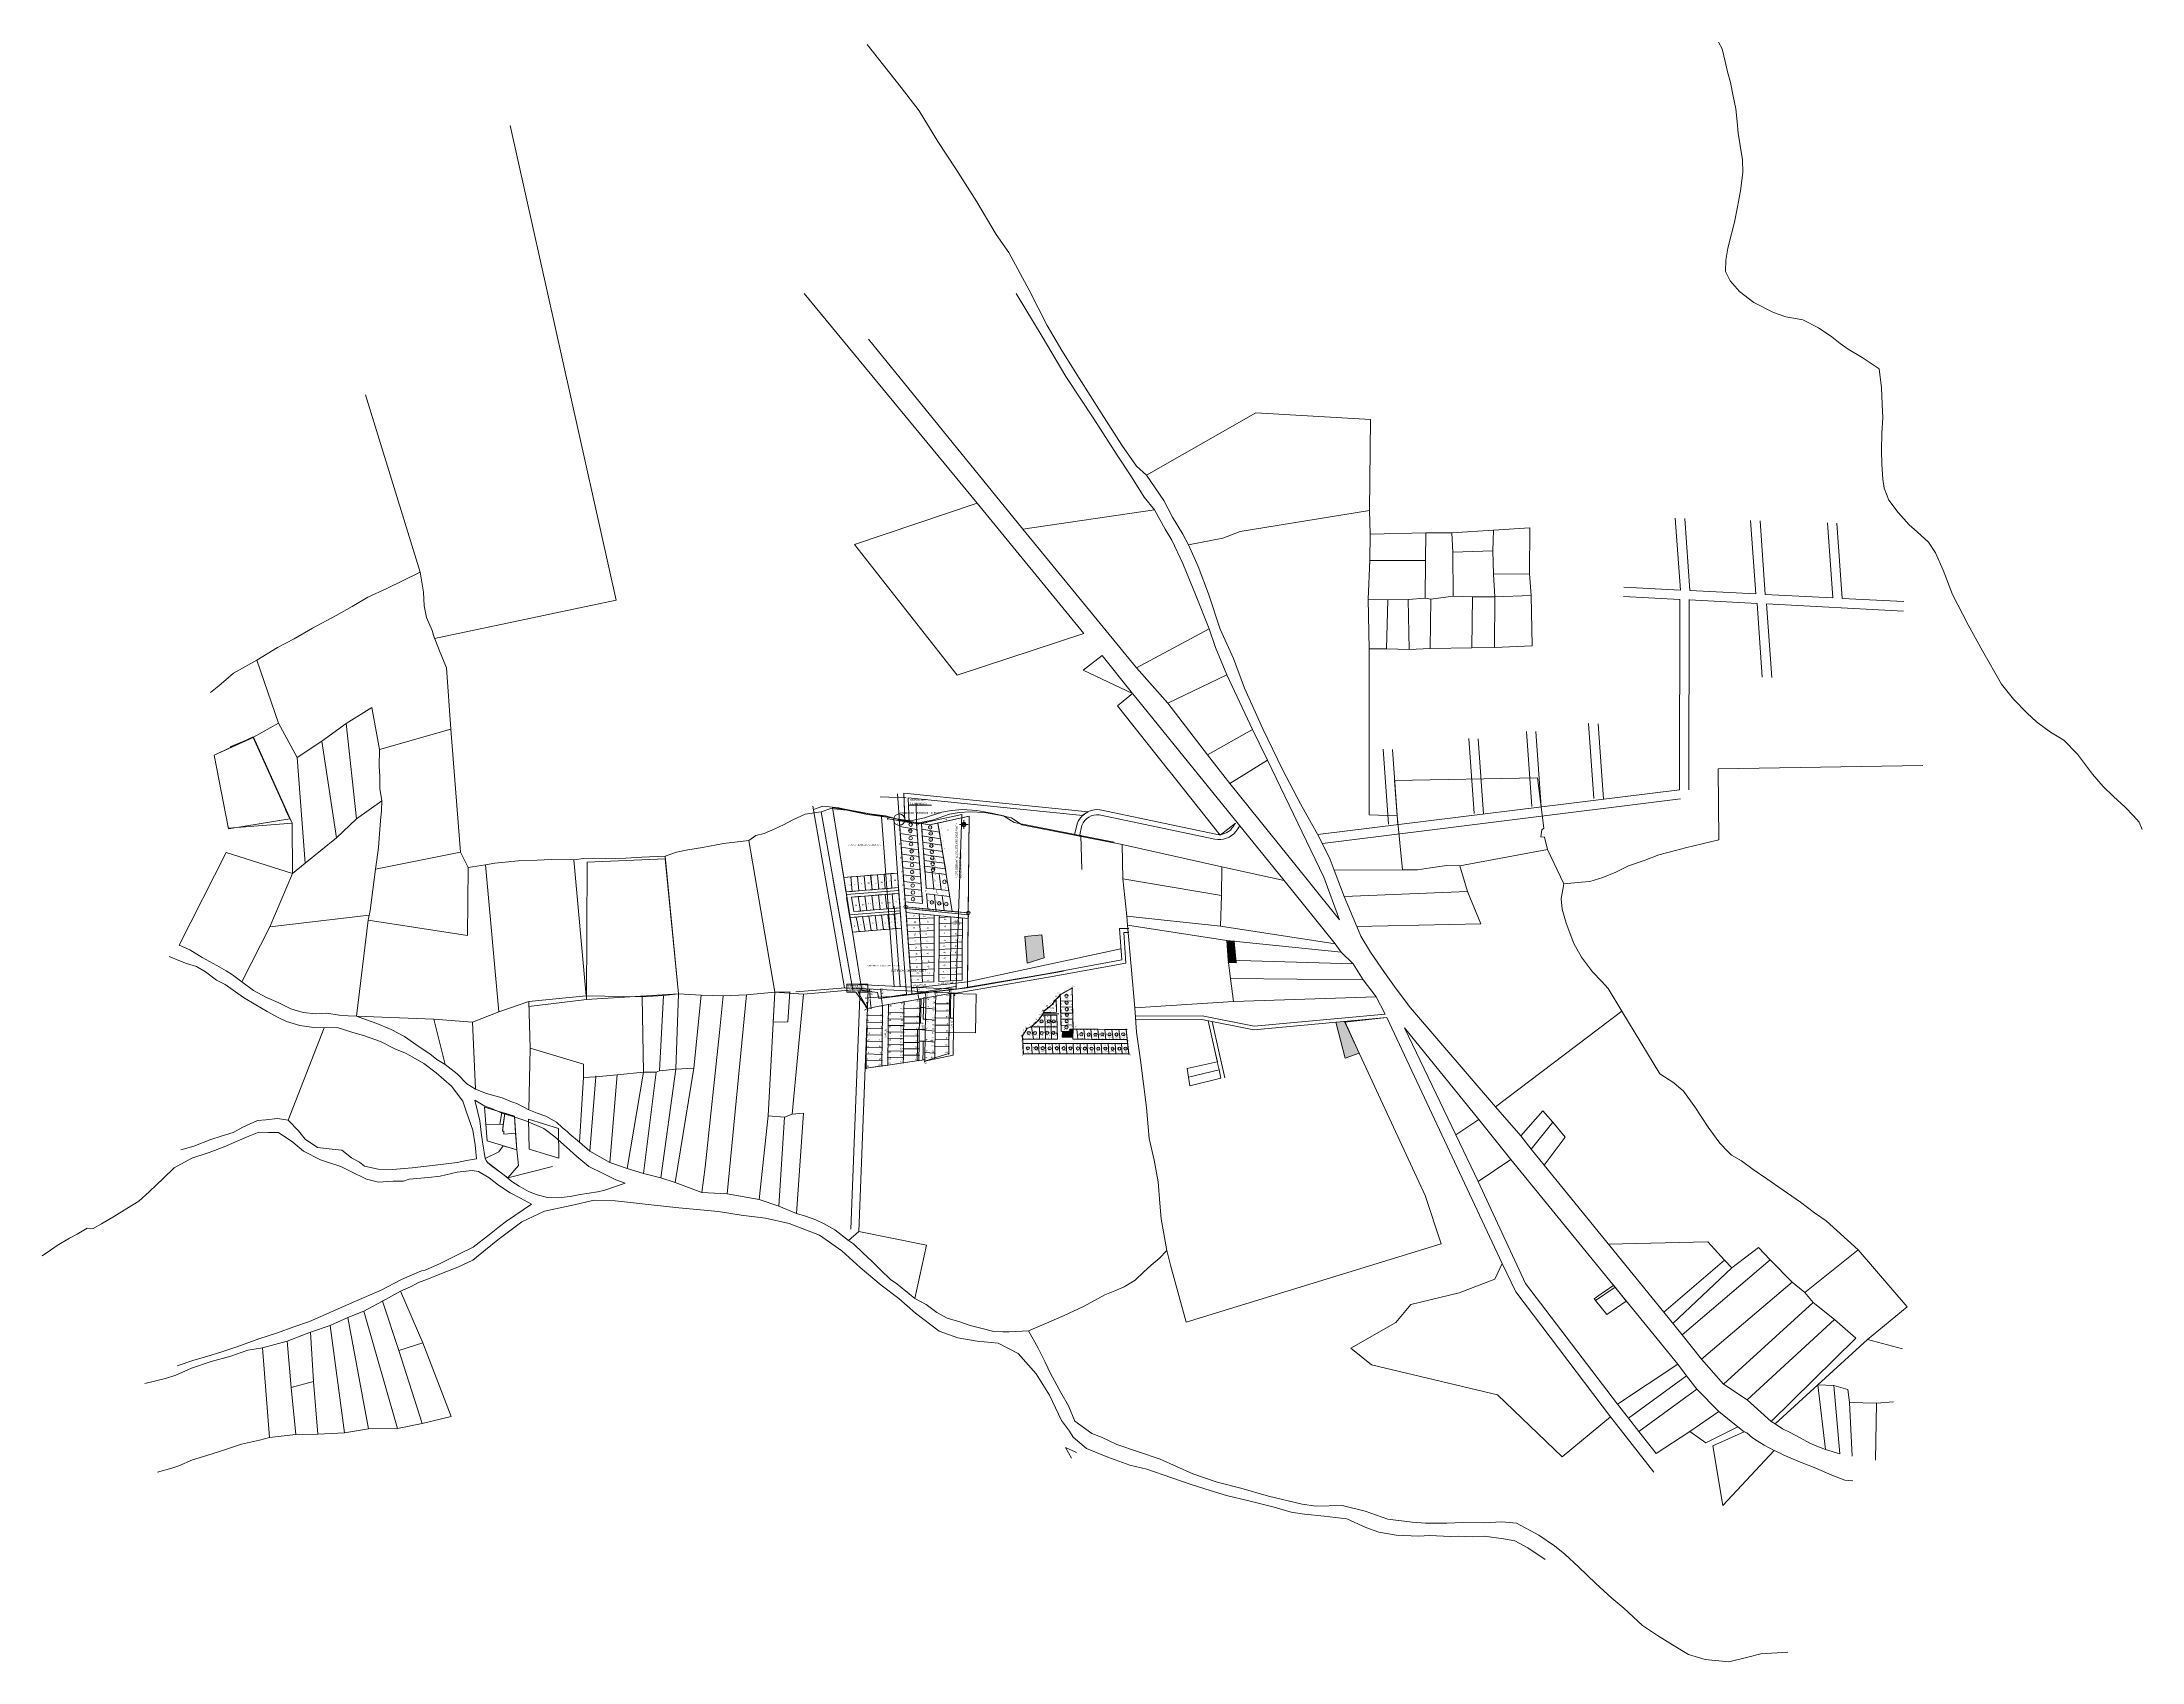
# Model space of a CAD drawing. Header units: millimetres. Extents: x 612493 to 615450, y 1317139 to 1319419.
import ezdxf
from ezdxf.enums import TextEntityAlignment as Align

# ---------------------------------------------------------------- set-up
doc = ezdxf.new("R2010")
doc.units = ezdxf.units.MM
doc.header["$PDMODE"] = 35
doc.header["$PDSIZE"] = 0.5
for name, color, linetype in [('16', 7, 'Continuous'), ('2', 7, 'Continuous'), ('4', 7, 'Continuous'), ('CERCO', 6, 'Continuous'), ('CVL_CUADCON_LIN', 8, 'Continuous'), ('CVL_CUADCON_TIT', 1, 'Continuous'), ('CVL_CUADCON_TX', 2, 'Continuous'), ('CVL_PUNTO', 250, 'Continuous'), ('CVL_PUNTO_NUM', 2, 'Continuous'), ('LOTES', 7, 'Continuous')]:
    doc.layers.add(name, color=color, linetype=linetype)
doc.layers.add('Cotas', color=7, linetype='Continuous', lineweight=0)
doc.layers.add('Level 2', color=7, linetype='Continuous', lineweight=0)
doc.styles.add('ARIAL', font='arial.ttf', dxfattribs={"width": 0.8, "height": 0.039688})
doc.styles.add('MONOTXT4', font='Monotxt4.shx')
doc.styles.add('MtXpl_Baskerville_Ol', font='')
doc.styles.add('MtXpl_Utsaah', font='')
doc.styles.add('MtXpl_Verdana', font='verdanab.ttf')
doc.styles.add('PUNTOS PI', font='arial.ttf', dxfattribs={"height": 2})
doc.styles.add('ROMANS', font='ROMANS', dxfattribs={"height": 0.2})
doc.styles.get("Standard").update_dxf_attribs({"font": 'TCCM____.TTF'})
doc.styles.add('TEXTOS', font='arial.ttf', dxfattribs={"height": 1})
doc.styles.add('TXT 300', font='arial.ttf', dxfattribs={"height": 0.06})
doc.styles.get('MtXpl_Baskerville_Ol').set_extended_font_data('Baskerville Old Face', bold=True)
doc.styles.get('MtXpl_Utsaah').set_extended_font_data('Utsaah')

# ---------------------------------------------------------------- blocks, each defined once
blk = doc.blocks.new('_ARCHTICK')
at = {"color": 0, "linetype": 'ByBlock', "const_width": 0.15}
blk.add_lwpolyline([(-0.5, -0.5), (0.5, 0.5)], dxfattribs=at)
blk = doc.blocks.new('FLECHA1')
at = {"color": 1}
blk.add_line((-1, 0), (0.5, 0), dxfattribs=at)
at = {"color": 4}
blk.add_line((-0.2, -0.2), (0.2, 0.2), dxfattribs=at)

msp = doc.modelspace()

# ---------------------------------------------------------------- hatches: boundary and pattern name
at = {"lineweight": 0}
h = msp.add_hatch(color=1, dxfattribs=at)
h.paths.add_polyline_path([(613787.9, 1318317.6), (613791, 1318317.6), (613791, 1318319.7)])
h.paths.add_polyline_path([(613791, 1318317), (613791, 1318316.6), (613793, 1318316.6), (613793, 1318317)])
h = msp.add_hatch(color=1, dxfattribs=at)
h.paths.add_polyline_path([(613787.9, 1318317.6), (613791, 1318317.6), (613791, 1318319.7)])
h.paths.add_polyline_path([(613791, 1318317), (613791, 1318316.6), (613793, 1318316.6), (613793, 1318317)])
at = {"lineweight": 13}
h = msp.add_hatch(color=9, dxfattribs=at)
h.dxf.hatch_style = 1
h.paths.add_polyline_path([(613900.9, 1318162.4), (613876.8, 1318160.2), (613880.2, 1318122.5), (613903.8, 1318130.2)])
h = msp.add_hatch(color=9, dxfattribs=at)
h.dxf.hatch_style = 1
h.paths.add_polyline_path([(614171.5, 1318153.3), (614161, 1318154.3), (614163.1, 1318126.7), (614174, 1318126.4)])
h.paths.add_polyline_path([(614174, 1318126.4), (614163.1, 1318126.7), (614163.4, 1318123.4), (614174.3, 1318123.4)])
h = msp.add_hatch(color=7)
h.dxf.hatch_style = 1
h.paths.add_polyline_path([(613944.8, 1318029.2, -0.405796), (613944.3, 1318029.7), (613940, 1318029.8), (613940.3, 1318027), (613929.6, 1318026.4), (613929.2, 1318018.4), (613944.5, 1318018)])
h = msp.add_hatch(color=9, dxfattribs=at)
h.dxf.hatch_style = 1
h.paths.add_polyline_path([(614327.4, 1318039.4), (614327.8, 1318039.4), (614327.2, 1318040.6), (614314.8, 1318039.4), (614327.9, 1317989), (614347.6, 1317995.8)])

# ---------------------------------------------------------------- linework, layer by layer
at = {"color": 1, "lineweight": 0}
for p, q in [((613725.9, 1318318.6), (613684.2, 1318325.7)), ((613699.9, 1318324.5), (613700.6, 1318314.7)), ((613699.9, 1318324.5), (613700.6, 1318314.7)), ((613791, 1318323.6), (613791, 1318311.5)), ((613791, 1318323.6), (613791, 1318311.5)), ((613700.6, 1318314.7), (613701.4, 1318305)), ((613700.6, 1318314.7), (613724.8, 1318310.8)), ((613700.6, 1318314.7), (613701.4, 1318305)), ((613700.6, 1318314.7), (613724.8, 1318310.8)), ((613701.4, 1318305), (613702.1, 1318295.3)), ((613701.4, 1318305), (613725.5, 1318301.2)), ((613701.4, 1318305), (613702.1, 1318295.3)), ((613701.4, 1318305), (613725.5, 1318301.2)), ((613702.1, 1318295.3), (613702.8, 1318285.6)), ((613702.1, 1318295.3), (613726.3, 1318291.7)), ((613702.1, 1318295.3), (613702.8, 1318285.6)), ((613702.1, 1318295.3), (613726.3, 1318291.7)), ((613732.7, 1318206.5), (613724.1, 1318320.4)), ((613732.7, 1318206.5), (613724.1, 1318320.4)), ((613724.1, 1318320.4), (613724.8, 1318310.8)), ((613724.1, 1318320.4), (613724.8, 1318310.8)), ((613724.8, 1318310.8), (613725.5, 1318301.2)), ((613724.8, 1318310.8), (613725.5, 1318301.2)), ((613725.5, 1318301.2), (613726.3, 1318291.7)), ((613725.5, 1318301.2), (613726.3, 1318291.7)), ((613737.6, 1318320.9), (613726.9, 1318318.6)), ((613736.1, 1318251.7), (613731, 1318319.2)), ((613736.1, 1318251.7), (613731, 1318319.2)), ((613731, 1318319.2), (613731.6, 1318310.9)), ((613731, 1318319.2), (613731.6, 1318310.9)), ((613731.6, 1318310.9), (613732.3, 1318301.6)), ((613731.6, 1318310.9), (613732.3, 1318301.6)), ((613731.6, 1318310.9), (613756.4, 1318306.7)), ((613731.6, 1318310.9), (613756.4, 1318306.7)), ((613732.3, 1318301.6), (613733, 1318292.6)), ((613732.3, 1318301.6), (613733, 1318292.6)), ((613732.3, 1318301.6), (613757.9, 1318297.5)), ((613732.3, 1318301.6), (613757.9, 1318297.5)), ((613733, 1318292.6), (613733.7, 1318283.8)), ((613733, 1318292.6), (613733.7, 1318283.8)), ((613733, 1318292.6), (613759.4, 1318288.5)), ((613733, 1318292.6), (613759.4, 1318288.5)), ((613754.3, 1318319.8), (613756.4, 1318306.7)), ((613754.3, 1318319.8), (613756.4, 1318306.7)), ((613756.4, 1318306.7), (613757.9, 1318297.5)), ((613756.4, 1318306.7), (613757.9, 1318297.5)), ((613757.9, 1318297.5), (613759.4, 1318288.5)), ((613757.9, 1318297.5), (613759.4, 1318288.5)), ((613784.9, 1318317.6), (613797, 1318317.6)), ((613784.9, 1318317.6), (613797, 1318317.6)), ((613787.9, 1318317.6), (613791.2, 1318319.9)), ((613787.9, 1318317.6), (613791.2, 1318319.9)), ((613788.7, 1318317), (613793.2, 1318317)), ((613788.7, 1318317), (613793.2, 1318317)), ((613788.7, 1318316.6), (613793.2, 1318316.6)), ((613788.7, 1318316.6), (613793.2, 1318316.6)), ((613788.9, 1318317.2), (613788.9, 1318316.4)), ((613788.9, 1318317.2), (613788.9, 1318316.4)), ((613794, 1318317.6), (613790.7, 1318319.9)), ((613794, 1318317.6), (613790.7, 1318319.9)), ((613793, 1318317.2), (613793, 1318316.4)), ((613793, 1318317.2), (613793, 1318316.4)), ((613702.8, 1318285.6), (613703.5, 1318275.9)), ((613702.8, 1318285.6), (613727, 1318282.1)), ((613702.8, 1318285.6), (613703.5, 1318275.9)), ((613702.8, 1318285.6), (613727, 1318282.1)), ((613703.5, 1318275.9), (613704.2, 1318266.2)), ((613703.5, 1318275.9), (613727.7, 1318272.6)), ((613703.5, 1318275.9), (613704.2, 1318266.2)), ((613703.5, 1318275.9), (613727.7, 1318272.6)), ((613704.2, 1318266.2), (613704.9, 1318256.6)), ((613704.2, 1318266.2), (613728.4, 1318263.1)), ((613704.2, 1318266.2), (613704.9, 1318256.6)), ((613704.2, 1318266.2), (613728.4, 1318263.1)), ((613726.3, 1318291.7), (613727, 1318282.1)), ((613726.3, 1318291.7), (613727, 1318282.1)), ((613727, 1318282.1), (613727.7, 1318272.6)), ((613727, 1318282.1), (613727.7, 1318272.6)), ((613727.7, 1318272.6), (613728.4, 1318263.1)), ((613727.7, 1318272.6), (613728.4, 1318263.1)), ((613728.4, 1318263.1), (613729.2, 1318253.7)), ((613728.4, 1318263.1), (613729.2, 1318253.7)), ((613733.7, 1318283.8), (613734.3, 1318275.3)), ((613733.7, 1318283.8), (613734.3, 1318275.3)), ((613733.7, 1318283.8), (613760.8, 1318279.9)), ((613733.7, 1318283.8), (613760.8, 1318279.9)), ((613734.3, 1318275.3), (613735, 1318267)), ((613734.3, 1318275.3), (613735, 1318267)), ((613734.3, 1318275.3), (613762.2, 1318271.4)), ((613734.3, 1318275.3), (613762.2, 1318271.4)), ((613735, 1318267), (613735.6, 1318258.9)), ((613735, 1318267), (613735.6, 1318258.9)), ((613735, 1318267), (613763.5, 1318263.2)), ((613735, 1318267), (613763.5, 1318263.2)), ((613759.4, 1318288.5), (613760.8, 1318279.9)), ((613759.4, 1318288.5), (613760.8, 1318279.9)), ((613760.8, 1318279.9), (613762.2, 1318271.4)), ((613760.8, 1318279.9), (613762.2, 1318271.4)), ((613762.2, 1318271.4), (613763.5, 1318263.2)), ((613762.2, 1318271.4), (613763.5, 1318263.2)), ((613763.5, 1318263.2), (613764.8, 1318255.1)), ((613763.5, 1318263.2), (613764.8, 1318255.1)), ((613704.9, 1318256.6), (613705.6, 1318247)), ((613704.9, 1318256.6), (613729.2, 1318253.7)), ((613704.9, 1318256.6), (613705.6, 1318247)), ((613704.9, 1318256.6), (613729.2, 1318253.7)), ((613705.6, 1318247), (613706.3, 1318237.4)), ((613705.6, 1318247), (613729.9, 1318244.2)), ((613705.6, 1318247), (613706.3, 1318237.4)), ((613705.6, 1318247), (613729.9, 1318244.2)), ((613706.3, 1318237.4), (613707, 1318227.8)), ((613706.3, 1318237.4), (613730.6, 1318234.8)), ((613706.3, 1318237.4), (613707, 1318227.8)), ((613706.3, 1318237.4), (613730.6, 1318234.8)), ((613729.2, 1318253.7), (613729.9, 1318244.2)), ((613729.2, 1318253.7), (613729.9, 1318244.2)), ((613729.9, 1318244.2), (613730.6, 1318234.8)), ((613729.9, 1318244.2), (613730.6, 1318234.8)), ((613730.6, 1318234.8), (613731.3, 1318225.4)), ((613730.6, 1318234.8), (613731.3, 1318225.4)), ((613735.6, 1318258.9), (613736.2, 1318251.1)), ((613735.6, 1318258.9), (613736.2, 1318251.1)), ((613735.6, 1318258.9), (613764.8, 1318255.1)), ((613735.6, 1318258.9), (613764.8, 1318255.1)), ((613756, 1318248.6), (613766.1, 1318247.4)), ((613764.8, 1318255.1), (613766.1, 1318247.4)), ((613764.8, 1318255.1), (613766.1, 1318247.4)), ((613766.1, 1318247.4), (613769.8, 1318224.7)), ((613766.1, 1318247.4), (613769.8, 1318224.7)), ((613707, 1318227.8), (613707.7, 1318218.3)), ((613707, 1318227.8), (613731.3, 1318225.4)), ((613707, 1318227.8), (613707.7, 1318218.3)), ((613707, 1318227.8), (613731.3, 1318225.4)), ((613707.7, 1318218.3), (613708.4, 1318208.8)), ((613707.7, 1318218.3), (613732, 1318216.1)), ((613707.7, 1318218.3), (613708.4, 1318208.8)), ((613707.7, 1318218.3), (613732, 1318216.1)), ((613708.4, 1318208.8), (613732.7, 1318206.5)), ((613708.4, 1318208.8), (613732.7, 1318206.5)), ((613731.3, 1318225.4), (613732, 1318216.1)), ((613731.3, 1318225.4), (613732, 1318216.1)), ((613732, 1318216.1), (613732.7, 1318206.5)), ((613732, 1318216.1), (613732.7, 1318206.5)), ((613740.1, 1318198.8), (613738.5, 1318220)), ((613740.1, 1318198.8), (613738.5, 1318220)), ((613771.1, 1318216.5), (613738.5, 1318220)), ((613771.1, 1318216.5), (613738.5, 1318220)), ((613749.4, 1318218.8), (613751.6, 1318197.7)), ((613749.4, 1318218.8), (613751.6, 1318197.7)), ((613759, 1318225.9), (613769.8, 1318224.7)), ((613759, 1318225.9), (613769.8, 1318224.7)), ((613760.3, 1318217.7), (613763.1, 1318196.5)), ((613760.3, 1318217.7), (613763.1, 1318196.5)), ((613740.1, 1318198.8), (613751.6, 1318197.7)), ((613740.1, 1318198.8), (613751.6, 1318197.7)), ((613751.6, 1318197.7), (613763.1, 1318196.5)), ((613751.6, 1318197.7), (613763.1, 1318196.5)), ((613763.1, 1318196.5), (613774.6, 1318195.4)), ((613763.1, 1318196.5), (613774.6, 1318195.4)), ((613943.3, 1318087.4), (613926.5, 1318078.2)), ((613926.7, 1318078.3), (613943.1, 1318087.3)), ((613926.9, 1318078.4), (613942.8, 1318087.2)), ((613943.3, 1318087.4), (613943.8, 1318069.1)), ((613944.8, 1318029.7), (613943.3, 1318087.4)), ((613943.3, 1318087.1), (613944.8, 1318030)), ((613943.3, 1318086.9), (613944.8, 1318030.2)), ((613654.7, 1318048.7), (613655.1, 1318058.6)), ((613654.7, 1318048.7), (613655.1, 1318058.6)), ((613655.1, 1318058.6), (613676.4, 1318062.8)), ((613655.1, 1318058.6), (613676.4, 1318062.8)), ((613676.4, 1318062.8), (613676.2, 1318048.2)), ((613676.4, 1318062.8), (613729.1, 1318072.1)), ((613684.6, 1318053), (613684.7, 1318064.2)), ((613684.7, 1318064.2), (613706.6, 1318068)), ((613706.5, 1318058.6), (613706.4, 1318052.5)), ((613706.4, 1318052.5), (613706.5, 1318058.6)), ((613706.6, 1318068), (613706.5, 1318058.6)), ((613706.5, 1318058.6), (613706.6, 1318068)), ((613728.8, 1318058.4), (613706.5, 1318058.6)), ((613706.5, 1318058.6), (613728.8, 1318058.4)), ((613706.6, 1318068), (613729.1, 1318072.1)), ((613728.8, 1318058.4), (613728.5, 1318046.9)), ((613729.1, 1318072.1), (613728.8, 1318058.4)), ((613729.1, 1318072.1), (613737.5, 1318073.6)), ((613737.3, 1318059.4), (613736.9, 1318043.9)), ((613736.9, 1318043.9), (613737.3, 1318059.4)), ((613736.9, 1318043.9), (613737.3, 1318059.4)), ((613737.5, 1318073.6), (613737.3, 1318059.4)), ((613737.5, 1318073.6), (613737.3, 1318059.4)), ((613737.3, 1318059.4), (613737.5, 1318073.6)), ((613737.3, 1318059.4), (613737.5, 1318073.6)), ((613737.3, 1318059.4), (613751, 1318057.9)), ((613751, 1318057.9), (613737.3, 1318059.4)), ((613737.5, 1318073.6), (613751.2, 1318076.2)), ((613737.5, 1318073.6), (613751.2, 1318076.2)), ((613751.1, 1318065.3), (613751, 1318057.9)), ((613751, 1318057.9), (613751.1, 1318065.3)), ((613751, 1318057.9), (613751, 1318055.4)), ((613751, 1318055.4), (613751, 1318057.9)), ((613751.2, 1318076.2), (613751.1, 1318065.3)), ((613751.1, 1318065.3), (613751.2, 1318076.2)), ((613770.6, 1318065.1), (613751.1, 1318065.3)), ((613751.1, 1318065.3), (613770.6, 1318065.1)), ((613751.2, 1318076.2), (613771, 1318079.8)), ((613751.2, 1318076.2), (613771, 1318079.8)), ((613770.6, 1318065.1), (613770.5, 1318055.1)), ((613771, 1318079.8), (613770.6, 1318065.1)), ((613771, 1318079.8), (613776.9, 1318080.8)), ((613776.9, 1318080.8), (613776, 1317993.1)), ((613911.1, 1318060.8), (613904.1, 1318055.4)), ((613904.3, 1318055.6), (613910.9, 1318060.6)), ((613904.5, 1318055.7), (613910.7, 1318060.5)), ((613910.4, 1318061.5), (613910.5, 1318061.6)), ((613916.1, 1318065.1), (613911.1, 1318060.8)), ((613911.2, 1318060.9), (613916, 1318064.9)), ((613911.4, 1318061.1), (613915.8, 1318064.8)), ((613915.5, 1318065.9), (613915.4, 1318065.8)), ((613919, 1318069.9), (613916.1, 1318065.1)), ((613916.3, 1318065.3), (613918.8, 1318069.7)), ((613916.4, 1318065.5), (613918.7, 1318069.5)), ((613917.4, 1318067.5), (613919.3, 1318069.1)), ((613924.7, 1318075.5), (613919, 1318069.9)), ((613919.1, 1318070.1), (613924.5, 1318075.3)), ((613919.3, 1318070.3), (613924.3, 1318075.1)), ((613921, 1318071.9), (613921, 1318069.4)), ((613921, 1318069.4), (613921.3, 1318060.8)), ((613921.3, 1318060.8), (613921.5, 1318053.4)), ((613926.5, 1318078.2), (613924.7, 1318075.5)), ((613924.8, 1318075.7), (613926.3, 1318078)), ((613924.9, 1318075.9), (613926.2, 1318077.8)), ((613926.5, 1318078.2), (613926.8, 1318069.6)), ((613926.8, 1318069.6), (613927, 1318060.9)), ((613943.8, 1318069.1), (613926.8, 1318069.6)), ((613927, 1318060.9), (613927.3, 1318052.3)), ((613944, 1318060.7), (613927, 1318060.9)), ((613943.8, 1318069.1), (613944, 1318060.7)), ((613944, 1318060.7), (613944.2, 1318052.3)), ((613654.4, 1318039.7), (613654.7, 1318048.7)), ((613654.4, 1318039.7), (613654.7, 1318048.7)), ((613654.5, 1318030.8), (613654.4, 1318039.7)), ((613676.1, 1318039.2), (613654.4, 1318039.7)), ((613654.5, 1318030.8), (613654.4, 1318039.7)), ((613654.4, 1318039.7), (613676.1, 1318039.2)), ((613654.4, 1318021.8), (613654.5, 1318030.8)), ((613654.4, 1318021.8), (613654.5, 1318030.8)), ((613676, 1318030.2), (613654.5, 1318030.8)), ((613654.5, 1318030.8), (613676, 1318030.2)), ((613676.2, 1318048.2), (613654.7, 1318048.7)), ((613654.7, 1318048.7), (613676.2, 1318048.2)), ((613676, 1318030.2), (613675.9, 1318021.2)), ((613676.1, 1318039.2), (613676, 1318030.2)), ((613676.2, 1318048.2), (613676.1, 1318039.2)), ((613684.3, 1318026), (613684.4, 1318035)), ((613684.4, 1318035), (613684.5, 1318044)), ((613684.4, 1318035), (613706.2, 1318034.6)), ((613706.2, 1318034.6), (613684.4, 1318035)), ((613684.5, 1318044), (613684.6, 1318053)), ((613684.5, 1318044), (613706.3, 1318043.6)), ((613706.3, 1318043.6), (613684.5, 1318044)), ((613684.6, 1318053), (613706.4, 1318052.5)), ((613706.4, 1318052.5), (613684.6, 1318053)), ((613706.2, 1318034.6), (613706.1, 1318029.1)), ((613706.1, 1318029.1), (613706.2, 1318034.6)), ((613706.1, 1318029.1), (613706.1, 1318025.6)), ((613728.1, 1318029), (613706.1, 1318029.1)), ((613706.1, 1318025.6), (613706.1, 1318029.1)), ((613706.1, 1318029.1), (613728.1, 1318029)), ((613706.3, 1318038.1), (613706.2, 1318034.6)), ((613706.2, 1318034.6), (613706.3, 1318038.1)), ((613706.4, 1318047), (613706.3, 1318043.6)), ((613706.3, 1318043.6), (613706.4, 1318047)), ((613706.3, 1318043.6), (613706.3, 1318038.1)), ((613706.3, 1318038.1), (613706.3, 1318043.6)), ((613728.2, 1318037.9), (613706.3, 1318038.1)), ((613706.3, 1318038.1), (613728.2, 1318037.9)), ((613706.4, 1318052.5), (613706.4, 1318047)), ((613706.4, 1318047), (613706.4, 1318052.5)), ((613728.5, 1318046.9), (613706.4, 1318047)), ((613706.4, 1318047), (613728.5, 1318046.9)), ((613728.1, 1318029), (613727.9, 1318020)), ((613728.2, 1318037.9), (613728.1, 1318029)), ((613728.5, 1318046.9), (613728.2, 1318037.9)), ((613736.6, 1318028.3), (613736.3, 1318012.9)), ((613736.6, 1318028.3), (613736.3, 1318012.9)), ((613736.3, 1318012.9), (613736.6, 1318028.3)), ((613736.3, 1318012.9), (613736.6, 1318028.3)), ((613736.9, 1318043.9), (613736.6, 1318028.3)), ((613736.6, 1318028.3), (613736.9, 1318043.9)), ((613736.6, 1318028.3), (613736.9, 1318043.9)), ((613736.6, 1318028.3), (613750.4, 1318027)), ((613750.4, 1318027), (613736.6, 1318028.3)), ((613736.9, 1318043.9), (613750.6, 1318042.5)), ((613750.6, 1318042.5), (613736.9, 1318043.9)), ((613750.5, 1318035.5), (613750.4, 1318027)), ((613750.4, 1318027), (613750.5, 1318035.5)), ((613750.4, 1318027), (613750.4, 1318025.5)), ((613750.4, 1318025.5), (613750.4, 1318027)), ((613750.6, 1318042.5), (613750.5, 1318035.5)), ((613750.5, 1318035.5), (613750.6, 1318042.5)), ((613770.1, 1318035.2), (613750.5, 1318035.5)), ((613750.5, 1318035.5), (613770.1, 1318035.2)), ((613750.7, 1318045.5), (613750.6, 1318042.5)), ((613750.6, 1318042.5), (613750.7, 1318045.5)), ((613750.6, 1318042.5), (613750.6, 1318042.5)), ((613751, 1318055.4), (613750.7, 1318045.5)), ((613750.7, 1318045.5), (613751, 1318055.4)), ((613770.3, 1318045.1), (613750.7, 1318045.5)), ((613750.7, 1318045.5), (613770.3, 1318045.1)), ((613770.5, 1318055.1), (613751, 1318055.4)), ((613751, 1318055.4), (613770.5, 1318055.1)), ((613770.1, 1318035.2), (613770, 1318025.1)), ((613770.3, 1318045.1), (613770.1, 1318035.2)), ((613770.5, 1318055.1), (613770.3, 1318045.1)), ((613878.2, 1318027.6), (613873.5, 1318020.4)), ((613873.6, 1318020.6), (613878.1, 1318027.3)), ((613873.8, 1318020.8), (613877.9, 1318027.1)), ((613879.6, 1318030.6), (613878.2, 1318027.6)), ((613878.4, 1318028), (613879.4, 1318030.1)), ((613885.9, 1318033), (613879.6, 1318030.6)), ((613879.9, 1318030.7), (613885.6, 1318032.9)), ((613880.1, 1318030.8), (613885.4, 1318032.8)), ((613895.6, 1318041.8), (613885.9, 1318033)), ((613885.9, 1318033), (613922.1, 1318033.1)), ((613897.2, 1318033), (613885.9, 1318033)), ((613885.9, 1318033), (613889.1, 1318015.6)), ((613886.1, 1318033.2), (613895.4, 1318041.7)), ((613886.3, 1318033.4), (613895.2, 1318041.5)), ((613901, 1318049.2), (613895.6, 1318041.8)), ((613895.8, 1318042), (613900.9, 1318049)), ((613895.9, 1318042.2), (613900.7, 1318048.8)), ((613905.4, 1318033.1), (613897.2, 1318033)), ((613897.2, 1318033), (613897.5, 1318015.5)), ((613904.1, 1318055.4), (613901, 1318049.2)), ((613921.6, 1318049.4), (613901, 1318049.2)), ((613901.2, 1318049.4), (613904, 1318055.2)), ((613913.2, 1318049.3), (613901.2, 1318049.2)), ((613901.3, 1318049.7), (613903.9, 1318055)), ((613924.4, 1318051.4), (613902, 1318051.2)), ((613913.2, 1318053.3), (613903, 1318053.2)), ((613904.9, 1318049.2), (613905.4, 1318033.1)), ((613913.8, 1318033.1), (613905.4, 1318033.1)), ((613905.9, 1318015.5), (613905.4, 1318033.1)), ((613921.5, 1318053.4), (613913.2, 1318053.3)), ((613921.6, 1318049.4), (613913.2, 1318049.3)), ((613913.2, 1318049.3), (613913.8, 1318033.1)), ((613922.1, 1318033.1), (613913.8, 1318033.1)), ((613913.8, 1318033.1), (613914.3, 1318015.5)), ((613921.6, 1318049.4), (613921.8, 1318043.4)), ((613922.1, 1318033.1), (613921.6, 1318049.4)), ((613921.8, 1318043.4), (613922.1, 1318034.8)), ((613922.1, 1318034.8), (613922.4, 1318026.1)), ((613922.7, 1318015.5), (613922.1, 1318033.1)), ((613927.3, 1318052.3), (613927.6, 1318043.6)), ((613944.2, 1318052.3), (613927.3, 1318052.3)), ((613944.5, 1318043.9), (613927.6, 1318043.6)), ((613927.6, 1318043.6), (613927.8, 1318034.9)), ((613944.7, 1318035.6), (613927.8, 1318034.9)), ((613927.8, 1318034.9), (613928.1, 1318026.3)), ((613928.1, 1318026.3), (613940.3, 1318027)), ((613929.6, 1318026.4), (613929.2, 1318018.4)), ((613940.3, 1318027), (613929.6, 1318026.4)), ((613944.8, 1318029.7), (613940, 1318029.8)), ((613940, 1318029.8), (613940.3, 1318027)), ((613940, 1318029.8), (613940.3, 1318027)), ((613944.8, 1318029.7), (613940, 1318029.8)), ((613940, 1318029.8), (613940.3, 1318027)), ((613944.2, 1318052.3), (613944.5, 1318043.9)), ((613944.5, 1318043.9), (613944.7, 1318035.6)), ((613944.5, 1318018), (613944.8, 1318029.7)), ((613944.7, 1318035.6), (613944.9, 1318029.3)), ((614019.3, 1318029.2), (613944.8, 1318029.7)), ((613949.9, 1318029.7), (613944.9, 1318029.7)), ((613945.1, 1318029.7), (614019, 1318029.2)), ((613945.3, 1318029.7), (614018.8, 1318029.2)), ((613959.8, 1318029.6), (613949.9, 1318029.7)), ((613949.9, 1318029.7), (613951.4, 1318015.4)), ((613969.6, 1318029.6), (613959.8, 1318029.6)), ((613959.8, 1318029.6), (613961.3, 1318015.4)), ((613979.5, 1318029.5), (613969.6, 1318029.6)), ((613969.6, 1318029.6), (613971.1, 1318015.3)), ((613989.4, 1318029.4), (613979.5, 1318029.5)), ((613979.5, 1318029.5), (613981, 1318015.3)), ((613999.4, 1318029.4), (613989.4, 1318029.4)), ((613989.4, 1318029.4), (613990.9, 1318015.3)), ((614009.3, 1318029.3), (613999.4, 1318029.4)), ((613999.4, 1318029.4), (614000.9, 1318015.3)), ((614019.3, 1318029.2), (614009.3, 1318029.3)), ((614009.3, 1318029.3), (614010.8, 1318015.2)), ((614019.3, 1318029.2), (614020.8, 1318015.2)), ((614023, 1317995), (614019.3, 1318029.2)), ((614019.3, 1318029), (614023, 1317995.2)), ((614019.3, 1318028.7), (614023, 1317995.5)), ((613653.5, 1317994.8), (613653.6, 1318003.9)), ((613653.5, 1317994.8), (613653.6, 1318003.9)), ((613653.6, 1318003.9), (613654, 1318012.9)), ((613653.6, 1318003.9), (613654, 1318012.9)), ((613675.7, 1318003.2), (613653.6, 1318003.9)), ((613653.6, 1318003.9), (613675.7, 1318003.2)), ((613654, 1318012.9), (613654.4, 1318021.8)), ((613654, 1318012.9), (613654.4, 1318021.8)), ((613675.8, 1318012.2), (613654, 1318012.9)), ((613654, 1318012.9), (613675.8, 1318012.2)), ((613675.9, 1318021.2), (613654.4, 1318021.8)), ((613654.4, 1318021.8), (613675.9, 1318021.2)), ((613675.7, 1318003.2), (613675.6, 1317994.2)), ((613675.8, 1318012.2), (613675.7, 1318003.2)), ((613675.9, 1318021.2), (613675.8, 1318012.2)), ((613683.8, 1317990.1), (613684, 1317999.1)), ((613684, 1317999.1), (613684.1, 1318008.1)), ((613684, 1317999.1), (613705.7, 1317998.6)), ((613705.7, 1317998.6), (613684, 1317999.1)), ((613684.1, 1318008.1), (613684.2, 1318017.1)), ((613684.1, 1318008.1), (613705.8, 1318007.6)), ((613705.8, 1318007.6), (613684.1, 1318008.1)), ((613684.2, 1318017.1), (613684.3, 1318026)), ((613684.2, 1318017.1), (613706, 1318016.6)), ((613706, 1318016.6), (613684.2, 1318017.1)), ((613684.3, 1318026), (613706.1, 1318025.6)), ((613706.1, 1318025.6), (613684.3, 1318026)), ((613705.8, 1318002.1), (613705.7, 1317998.6)), ((613705.7, 1317998.6), (613705.8, 1318002.1)), ((613705.7, 1317998.6), (613705.8, 1317993.1)), ((613705.8, 1317993.1), (613705.7, 1317998.6)), ((613705.9, 1318011.1), (613705.8, 1318007.6)), ((613705.8, 1318007.6), (613705.9, 1318011.1)), ((613705.8, 1318007.6), (613705.8, 1318002.1)), ((613705.8, 1318002.1), (613705.8, 1318007.6)), ((613727.8, 1318001.8), (613705.8, 1318002.1)), ((613705.8, 1318002.1), (613727.8, 1318001.8)), ((613706, 1318016.6), (613705.9, 1318011.1)), ((613705.9, 1318011.1), (613706, 1318016.6)), ((613727.9, 1318010.9), (613705.9, 1318011.1)), ((613705.9, 1318011.1), (613727.9, 1318010.9)), ((613706.1, 1318025.6), (613706, 1318020.1)), ((613706, 1318020.1), (613706.1, 1318025.6)), ((613706, 1318020.1), (613706, 1318016.6)), ((613727.9, 1318020), (613706, 1318020.1)), ((613706, 1318016.6), (613706, 1318020.1)), ((613706, 1318020.1), (613727.9, 1318020)), ((613727.8, 1318001.8), (613727.7, 1317992.9)), ((613727.9, 1318010.9), (613727.8, 1318001.8)), ((613727.9, 1318020), (613727.9, 1318010.9)), ((613736, 1317996.9), (613735.8, 1317986.7)), ((613736, 1317996.9), (613735.8, 1317986.7)), ((613735.8, 1317986.7), (613736, 1317996.9)), ((613735.8, 1317986.7), (613736, 1317996.9)), ((613736.3, 1318012.9), (613736, 1317996.9)), ((613736.3, 1318012.9), (613736, 1317996.9)), ((613736, 1317996.9), (613736.3, 1318012.9)), ((613736, 1317996.9), (613736.3, 1318012.9)), ((613736, 1317996.9), (613749.8, 1317996)), ((613749.8, 1317996), (613736, 1317996.9)), ((613736.3, 1318012.9), (613750.1, 1318011.5)), ((613750.1, 1318011.5), (613736.3, 1318012.9)), ((613750, 1318005.5), (613749.8, 1317996)), ((613749.8, 1317996), (613750, 1318005.5)), ((613750.1, 1318011.5), (613750, 1318005.5)), ((613750, 1318005.5), (613750.1, 1318011.5)), ((613769.7, 1318005.2), (613750, 1318005.5)), ((613750, 1318005.5), (613769.7, 1318005.2)), ((613750.3, 1318015.5), (613750.1, 1318011.5)), ((613750.1, 1318011.5), (613750.3, 1318015.5)), ((613750.4, 1318025.5), (613750.3, 1318015.5)), ((613750.3, 1318015.5), (613750.4, 1318025.5)), ((613769.9, 1318015.1), (613750.3, 1318015.5)), ((613750.3, 1318015.5), (613769.9, 1318015.1)), ((613770, 1318025.1), (613750.4, 1318025.5)), ((613750.4, 1318025.5), (613770, 1318025.1)), ((613769.7, 1318005.2), (613769.5, 1317995.2)), ((613769.9, 1318015.1), (613769.7, 1318005.2)), ((613770, 1318025.1), (613769.9, 1318015.1)), ((613873.5, 1318020.4), (613874.7, 1317995)), ((613874.6, 1317995.2), (613873.5, 1318020.1)), ((613874.6, 1317995.5), (613873.5, 1318019.9)), ((613873.7, 1318015.6), (613922.7, 1318015.5)), ((613873.7, 1318015.6), (613889.1, 1318015.6)), ((613873.7, 1318015.6), (613874, 1318009.6)), ((613874, 1318009.6), (614021.5, 1318009.3)), ((613874, 1318009.6), (613886.3, 1318009.6)), ((613886.3, 1318009.6), (613896, 1318009.6)), ((613886.3, 1318009.6), (613887, 1317995)), ((613889.1, 1318015.6), (613897.5, 1318015.5)), ((613896, 1318009.6), (613905.7, 1318009.6)), ((613896, 1318009.6), (613896.7, 1317995)), ((613897.5, 1318015.5), (613905.9, 1318015.5)), ((613905.7, 1318009.6), (613915.4, 1318009.5)), ((613905.7, 1318009.6), (613906.4, 1317995)), ((613905.9, 1318015.5), (613914.3, 1318015.5)), ((613914.3, 1318015.5), (613922.7, 1318015.5)), ((613915.4, 1318009.5), (613925.2, 1318009.5)), ((613915.4, 1318009.5), (613916.1, 1317995)), ((613922.4, 1318026.1), (613922.7, 1318015.5)), ((613925.2, 1318009.5), (613935, 1318009.5)), ((613925.2, 1318009.5), (613925.9, 1317995)), ((613929.2, 1318018.4), (613944.5, 1318018)), ((613935, 1318009.5), (613944.8, 1318009.5)), ((613935, 1318009.5), (613935.7, 1317995)), ((613944.5, 1318018), (613944.4, 1318015.4)), ((613944.4, 1318015.4), (614020.8, 1318015.2)), ((613951.4, 1318015.4), (613944.4, 1318015.4)), ((613944.8, 1318009.5), (613954.6, 1318009.4)), ((613944.8, 1318009.5), (613945.5, 1317995)), ((613961.3, 1318015.4), (613951.4, 1318015.4)), ((613954.6, 1318009.4), (613964.5, 1318009.4)), ((613954.6, 1318009.4), (613955.3, 1317995)), ((613971.1, 1318015.3), (613961.3, 1318015.4)), ((613964.5, 1318009.4), (613974.4, 1318009.4)), ((613964.5, 1318009.4), (613965.2, 1317995)), ((613981, 1318015.3), (613971.1, 1318015.3)), ((613974.4, 1318009.4), (613984.3, 1318009.4)), ((613974.4, 1318009.4), (613975.1, 1317995)), ((613990.9, 1318015.3), (613981, 1318015.3)), ((613984.3, 1318009.4), (613994.2, 1318009.3)), ((613984.3, 1318009.4), (613985, 1317995)), ((614000.9, 1318015.3), (613990.9, 1318015.3)), ((613994.2, 1318009.3), (614004.1, 1318009.3)), ((613994.2, 1318009.3), (613994.9, 1317995)), ((614010.8, 1318015.2), (614000.9, 1318015.3)), ((614004.1, 1318009.3), (614012.9, 1318009.3)), ((614004.1, 1318009.3), (614004.8, 1317995)), ((614020.8, 1318015.2), (614010.8, 1318015.2)), ((614012.9, 1318009.3), (614013.6, 1317995)), ((614020.8, 1318015.2), (614021.5, 1318009.3)), ((614021.5, 1318009.3), (614023, 1317995.1)), ((613653.3, 1317974.6), (613653.5, 1317994.8)), ((613653.3, 1317974.6), (613653.4, 1317985.8)), ((613684, 1317979.1), (613653.3, 1317974.6)), ((613675.4, 1317977.9), (613653.3, 1317974.6)), ((613653.4, 1317985.8), (613653.5, 1317994.8)), ((613675.4, 1317985.3), (613653.4, 1317985.8)), ((613653.4, 1317985.8), (613675.4, 1317985.3)), ((613675.6, 1317994.2), (613653.5, 1317994.8)), ((613653.5, 1317994.8), (613675.6, 1317994.2)), ((613675.6, 1317994.2), (613675.4, 1317985.3)), ((613675.4, 1317985.3), (613675.4, 1317977.9)), ((613684, 1317979.1), (613683.8, 1317990.1)), ((613683.8, 1317990.1), (613705.8, 1317989.6)), ((613705.8, 1317989.6), (613683.8, 1317990.1)), ((613705.5, 1317982.3), (613684, 1317979.1)), ((613705.5, 1317982.3), (613684, 1317979.1)), ((613705.8, 1317989.6), (613705.5, 1317982.3)), ((613705.5, 1317982.3), (613705.8, 1317989.6)), ((613727.6, 1317985.7), (613705.5, 1317982.3)), ((613727.6, 1317985.7), (613705.5, 1317982.3)), ((613705.8, 1317993.1), (613705.8, 1317989.6)), ((613727.7, 1317992.9), (613705.8, 1317993.1)), ((613705.8, 1317989.6), (613705.8, 1317993.1)), ((613705.8, 1317993.1), (613727.7, 1317992.9)), ((613727.7, 1317992.9), (613727.6, 1317985.7)), ((613735.8, 1317986.7), (613727.6, 1317985.7)), ((613776, 1317993.1), (613735.8, 1317984.4)), ((613749.8, 1317989.3), (613735.8, 1317984.4)), ((613735.8, 1317984.4), (613735.8, 1317986.7)), ((613735.8, 1317984.4), (613735.8, 1317986.7)), ((613749.8, 1317996), (613749.8, 1317989.3)), ((613749.8, 1317989.3), (613749.8, 1317996)), ((613769.5, 1317995.2), (613749.8, 1317989.3)), ((613874.7, 1317995), (613887, 1317995)), ((613874.7, 1317995), (614023, 1317995)), ((614022.8, 1317995), (613874.9, 1317995)), ((614022.5, 1317995), (613875.2, 1317995)), ((613887, 1317995), (613896.7, 1317995)), ((613896.7, 1317995), (613906.4, 1317995)), ((613906.4, 1317995), (613916.1, 1317995)), ((613916.1, 1317995), (613925.9, 1317995)), ((613925.9, 1317995), (613935.7, 1317995)), ((613935.7, 1317995), (613945.5, 1317995)), ((613945.5, 1317995), (613955.3, 1317995)), ((613955.3, 1317995), (613965.2, 1317995)), ((613965.2, 1317995), (613975.1, 1317995)), ((613975.1, 1317995), (613985, 1317995)), ((613985, 1317995), (613994.9, 1317995)), ((613994.9, 1317995), (614004.8, 1317995)), ((614004.8, 1317995), (614013.6, 1317995)), ((613219.9, 1317890), (613177.8, 1317902.8)), ((613177.8, 1317902.8), (613178.6, 1317860.9)), ((613220.7, 1317848.1), (613219.9, 1317890)), ((613178.6, 1317860.9), (613220.7, 1317848.1))]:
    msp.add_line(p, q, dxfattribs=at)
at = {"color": 1, "lineweight": 0, "ltscale": 0.5}
for p, q in [((614161, 1318154.3), (614171.5, 1318153.3)), ((614163.4, 1318123.4), (614161, 1318154.3)), ((614171.5, 1318153.3), (614174.3, 1318123.4)), ((614174.3, 1318123.4), (614163.4, 1318123.4))]:
    msp.add_line(p, q, dxfattribs=at)
at = {"color": 1, "lineweight": 0}
for centre, radius in [((613683.7, 1318325.8), 0.5), ((613715.6, 1318308.6), 2.51), ((613715.6, 1318308.6), 2.51), ((613715.9, 1318298.5), 2.51), ((613715.9, 1318298.5), 2.51), ((613716, 1318317.5), 2.51), ((613716, 1318317.5), 2.51), ((613716.5, 1318290), 2.51), ((613716.5, 1318290), 2.51), ((613726.4, 1318318.5), 0.5), ((613738.1, 1318321), 0.5), ((613743.5, 1318313.8), 2.51), ((613743.5, 1318313.8), 2.51), ((613744.3, 1318305.2), 2.51), ((613744.3, 1318305.2), 2.51), ((613744.3, 1318296.5), 2.51), ((613744.3, 1318296.5), 2.51), ((613791, 1318317.6), 3.02), ((613791, 1318317.6), 3.02), ((613717.3, 1318280), 2.51), ((613717.3, 1318280), 2.51), ((613717.9, 1318260.4), 2.51), ((613717.9, 1318260.4), 2.51), ((613718, 1318270), 2.51), ((613718, 1318270), 2.51), ((613745.1, 1318287.9), 2.51), ((613745.1, 1318287.9), 2.51), ((613745.8, 1318279), 2.51), ((613745.8, 1318279), 2.51), ((613746.5, 1318270.5), 2.51), ((613746.5, 1318270.5), 2.51), ((613747, 1318262.2), 2.51), ((613747, 1318262.2), 2.51), ((613718.1, 1318250.8), 2.51), ((613718.1, 1318250.8), 2.51), ((613718.6, 1318241.8), 2.51), ((613718.6, 1318241.8), 2.51), ((613718.7, 1318231.8), 2.51), ((613747.4, 1318253.7), 2.51), ((613747.4, 1318253.7), 2.51), ((613763.6, 1318237.1), 2.51), ((613763.6, 1318237.1), 2.51), ((613719.1, 1318222), 2.51), ((613719.1, 1318222), 2.51), ((613719.3, 1318212.6), 2.51), ((613719.3, 1318212.6), 2.51), ((613745.8, 1318208.2), 2.51), ((613745.8, 1318208.2), 2.51), ((613756.3, 1318206.7), 2.51), ((613756.3, 1318206.7), 2.51), ((613766.3, 1318205.6), 2.51), ((613766.3, 1318205.6), 2.51), ((613943.3, 1318087.4), 0.5), ((613904.1, 1318055.4), 0.5), ((613911.1, 1318060.8), 0.5), ((613916.1, 1318065.1), 0.5), ((613919, 1318069.9), 0.5), ((613924.7, 1318075.5), 0.5), ((613926.5, 1318078.2), 0.5), ((613935.4, 1318076.5), 2.23), ((613935.5, 1318067), 2.23), ((613935.8, 1318057.8), 2.23), ((613878.2, 1318027.6), 0.5), ((613879.6, 1318030.6), 0.5), ((613882.3, 1318024.3), 2.23), ((613885.9, 1318033), 0.5), ((613891.1, 1318024.3), 2.23), ((613895.6, 1318041.8), 0.5), ((613900.3, 1318040.6), 2.23), ((613900.4, 1318024.3), 2.23), ((613901, 1318049.2), 0.5), ((613908.3, 1318024.5), 2.23), ((613910.3, 1318040.6), 2.23), ((613917.1, 1318024.6), 2.23), ((613917.6, 1318040.6), 2.23), ((613935.3, 1318032.3), 2.23), ((613935.7, 1318040.8), 2.23), ((613935.9, 1318049.6), 2.23), ((613944.8, 1318029.7), 0.5), ((613944.8, 1318029.7), 0.25), ((614019.3, 1318029.2), 0.5), ((613873.5, 1318020.4), 0.5), ((613881, 1318002.7), 2.23), ((613892.7, 1318002.8), 2.23), ((613902, 1318002.8), 2.23), ((613911.8, 1318002.6), 2.23), ((613921.8, 1318002.9), 2.23), ((613931.5, 1318002.9), 2.23), ((613941.1, 1318002.7), 2.23), ((613951.6, 1318002.4), 2.23), ((613956.4, 1318022.5), 2.23), ((613961.2, 1318002.4), 2.23), ((613966.7, 1318022.1), 2.23), ((613970.7, 1318002.3), 2.23), ((613976.2, 1318022), 2.23), ((613980.3, 1318002.2), 2.23), ((613985.9, 1318022.4), 2.23), ((613990.3, 1318002.3), 2.23), ((613995.9, 1318022.3), 2.23), ((614000.4, 1318002), 2.23), ((614005.8, 1318022.2), 2.23), ((614009.8, 1318002.2), 2.23), ((614015.3, 1318022.4), 2.23), ((614018.6, 1318002.3), 2.23), ((613874.7, 1317995), 0.5), ((614023, 1317995), 0.5)]:
    msp.add_circle(centre, radius, dxfattribs=at)
for p in [(613683.7, 1318325.8), (613726.4, 1318318.5), (613738.1, 1318321), (613943.3, 1318087.4), (613904.1, 1318055.4), (613911.1, 1318060.8), (613916.1, 1318065.1), (613919, 1318069.9), (613924.7, 1318075.5), (613926.5, 1318078.2), (613878.2, 1318027.6), (613879.6, 1318030.6), (613885.9, 1318033), (613895.6, 1318041.8), (613901, 1318049.2), (613944.8, 1318029.7), (614019.3, 1318029.2), (613873.5, 1318020.4), (613874.7, 1317995), (614023, 1317995)]:
    msp.add_point(p, dxfattribs=at)
at = {"color": 1, "lineweight": 0, "ltscale": 0.5}
for p in [(614161, 1318154.3), (614171.5, 1318153.3), (614163.4, 1318123.4), (614174.3, 1318123.4)]:
    msp.add_point(p, dxfattribs=at)
at = {"layer": '16', "color": 1, "lineweight": 0, "ltscale": 0.1}
msp.add_line((613892.1, 1318032.1), (613892.1, 1318032.3), dxfattribs=at)
at = {"layer": '2', "color": 1, "lineweight": 0}
for p, q in [((614853.3, 1319418.9), (614858.7, 1319409.3)), ((613654.8, 1319415.2), (613702.4, 1319354.7)), ((614858.7, 1319409.3), (614863.1, 1319391.3)), ((614863.1, 1319391.3), (614866, 1319376.8)), ((614866, 1319376.8), (614870.2, 1319361.8)), ((614870.2, 1319361.8), (614874.3, 1319342.5)), ((613702.4, 1319354.7), (613727.8, 1319322.1)), ((614874.3, 1319342.5), (614877.8, 1319325)), ((613151.9, 1319301.6), (613301.4, 1318633.3)), ((613727.8, 1319322.1), (613754.2, 1319279)), ((614877.8, 1319325), (614879.6, 1319306.5)), ((614879.6, 1319306.5), (614881, 1319290.7)), ((613754.2, 1319279), (613779.6, 1319240.3)), ((614881, 1319290.7), (614883.4, 1319276.3)), ((614883.4, 1319276.3), (614887.1, 1319253.2)), ((613779.6, 1319240.3), (613809.3, 1319194)), ((614887.1, 1319253.2), (614887.7, 1319235.1)), ((614884.3, 1319209.7), (614880.1, 1319186.8)), ((614887.7, 1319235.1), (614884.3, 1319209.7)), ((613809.3, 1319194), (613836.3, 1319148.1)), ((614880.1, 1319186.8), (614875.9, 1319165.2)), ((614875.9, 1319165.2), (614871.9, 1319149.1)), ((613836.3, 1319148.1), (613854, 1319122.6)), ((613854, 1319122.6), (613883, 1319069.6)), ((614866.7, 1319129), (614864, 1319111.7)), ((614871.9, 1319149.1), (614866.7, 1319129)), ((614864, 1319111.7), (614863.6, 1319096)), ((614863.6, 1319096), (614870, 1319082.8)), ((613565.9, 1319064.8), (613809.8, 1318769.9)), ((613901.2, 1319004.4), (613864.5, 1319064.9)), ((613883, 1319069.6), (613908.4, 1319020)), ((614870, 1319082.8), (614883.1, 1319067.6)), ((614883.1, 1319067.6), (614903.2, 1319052.5)), ((614903.2, 1319052.5), (614930.8, 1319038.2)), ((614930.8, 1319038.2), (614948.3, 1319032.2)), ((614948.3, 1319032.2), (614972.3, 1319027.7)), ((613934.5, 1318948.2), (613901.2, 1319004.4)), ((613908.4, 1319020), (613928.7, 1318985)), ((614972.3, 1319027.7), (614994.4, 1319016.7)), ((614994.4, 1319016.7), (615013, 1319004.1)), ((615013, 1319004.1), (615024.8, 1318994.5)), ((613656.5, 1319000.5), (613873.8, 1318733.4)), ((613928.7, 1318985), (613953.1, 1318945.8)), ((615024.8, 1318994.5), (615036.3, 1318986.7)), ((615036.3, 1318986.7), (615055.7, 1318974.8)), ((615055.7, 1318974.8), (615079.6, 1318959)), ((613973.8, 1318888.4), (613934.5, 1318948.2)), ((613953.1, 1318945.8), (613984.4, 1318896.9)), ((615079.6, 1318959), (615082.8, 1318932)), ((613025.5, 1318672.7), (612948.3, 1318922.3)), ((615082.8, 1318932), (615084, 1318909.2)), ((614006.6, 1318837.3), (613973.8, 1318888.4)), ((613984.4, 1318896.9), (614013.1, 1318851.6)), ((614047.9, 1318809.3), (614201.9, 1318897.1)), ((614201.9, 1318897.1), (614363.3, 1318887.6)), ((614363.3, 1318887.6), (614362, 1318759.8)), ((615085.1, 1318889.9), (615083.5, 1318868.3)), ((615084, 1318909.2), (615085.1, 1318889.9)), ((615083.5, 1318868.3), (615083.1, 1318843.9)), ((614027.1, 1318807.2), (614006.6, 1318837.3)), ((614013.1, 1318851.6), (614034.1, 1318822.2)), ((615083.1, 1318843.9), (615083.5, 1318824.8)), ((615083.5, 1318824.8), (615085.1, 1318803.5)), ((614044.8, 1318778.3), (614027.1, 1318807.2)), ((614034.1, 1318822.2), (614047.9, 1318809.3)), ((614047.9, 1318809.3), (614072.5, 1318773.9)), ((615085.1, 1318803.5), (615087, 1318790.8)), ((613637.1, 1318711.7), (613809.8, 1318769.9)), ((613809.8, 1318769.9), (613959.8, 1318586.7)), ((614059.4, 1318760.3), (614044.8, 1318778.3)), ((614072.5, 1318773.9), (614084.6, 1318750.1)), ((615087, 1318790.8), (615093.2, 1318774.3)), ((615093.2, 1318774.3), (615106.7, 1318756.8)), ((613873.8, 1318733.4), (614059.4, 1318760.3)), ((614074.3, 1318733.5), (614059.4, 1318760.3)), ((614084.6, 1318750.1), (614099, 1318726.5)), ((614362, 1318759.8), (614180, 1318730)), ((614362, 1318759.8), (614363, 1318726.5)), ((615106.7, 1318756.8), (615121.8, 1318739.6)), ((615121.8, 1318739.6), (615133.1, 1318729.8)), ((613781.5, 1318527.8), (613637.1, 1318711.7)), ((613873.8, 1318733.4), (614033.8, 1318538.4)), ((614083.8, 1318718), (614074.3, 1318733.5)), ((614099.2, 1318684.8), (614083.8, 1318718)), ((614099, 1318726.5), (614107.2, 1318711.3)), ((614155.7, 1318720.7), (614107.2, 1318711.3)), ((614107.2, 1318711.3), (614120.6, 1318680.6)), ((614180, 1318730), (614155.7, 1318720.7)), ((614363, 1318726.5), (614362.4, 1318689.4)), ((614363, 1318726.5), (614441.2, 1318728.2)), ((614440.9, 1318689.1), (614441.2, 1318728.2)), ((614441.2, 1318728.2), (614477.8, 1318728.1)), ((614477.8, 1318728.1), (614536.7, 1318731.8)), ((614479.2, 1318701), (614477.8, 1318728.1)), ((614535.9, 1318702.8), (614536.7, 1318731.8)), ((614536.7, 1318731.8), (614535.9, 1318702.8)), ((614536.7, 1318731.8), (614587.8, 1318735.4)), ((614587.8, 1318735.4), (614587.6, 1318670.6)), ((615133.1, 1318729.8), (615149.4, 1318714.9)), ((615149.4, 1318714.9), (615159.2, 1318700.2)), ((614118, 1318639.2), (614099.2, 1318684.8)), ((614120.6, 1318680.6), (614135.5, 1318642.1)), ((614362.4, 1318689.4), (614360.2, 1318634.7)), ((614362.4, 1318689.4), (614440.9, 1318689.1)), ((614440.9, 1318689.1), (614440.5, 1318636.4)), ((614535.9, 1318702.8), (614479.2, 1318701)), ((614479.2, 1318701), (614479.8, 1318639.2)), ((614536.8, 1318669.8), (614535.9, 1318702.8)), ((615159.2, 1318700.2), (615170, 1318675.4)), ((612978.4, 1318649.6), (612951.5, 1318637.5)), ((613025.5, 1318672.7), (612978.4, 1318649.6)), ((613030, 1318644.8), (613025.5, 1318672.7)), ((614587.6, 1318670.6), (614536.8, 1318669.8)), ((614538.5, 1318638), (614536.8, 1318669.8)), ((614587.6, 1318670.6), (614589.9, 1318639.8)), ((615170, 1318675.4), (615182.9, 1318641.4)), ((612929.5, 1318624.6), (612907, 1318611.8)), ((612951.5, 1318637.5), (612929.5, 1318624.6)), ((613030.9, 1318625.5), (613030, 1318644.8)), ((613034, 1318609.2), (613030.9, 1318625.5)), ((613301.4, 1318633.3), (613045.6, 1318579.5)), ((614136.1, 1318593.1), (614118, 1318639.2)), ((614135.5, 1318642.1), (614151.8, 1318592.6)), ((614360.2, 1318634.7), (614361.6, 1318564.9)), ((614388.1, 1318634.1), (614360.2, 1318634.7)), ((614385.8, 1318565), (614388.1, 1318634.1)), ((614416.6, 1318634.5), (614388.1, 1318634.1)), ((614440.5, 1318636.4), (614416.6, 1318634.5)), ((614418, 1318563.9), (614416.6, 1318634.5)), ((614440.5, 1318636.4), (614448.6, 1318635)), ((614447.5, 1318565.6), (614448.6, 1318635)), ((614448.6, 1318635), (614479.8, 1318639.2)), ((614479.8, 1318639.2), (614507.3, 1318638.1)), ((614506.2, 1318566.4), (614507.3, 1318638.1)), ((614507.3, 1318638.1), (614538.5, 1318638)), ((614537.9, 1318566.6), (614538.5, 1318638)), ((614538.5, 1318638), (614589.9, 1318639.8)), ((614589.9, 1318639.8), (614591.3, 1318569.2)), ((615182.9, 1318641.4), (615205.2, 1318598.6)), ((612873.5, 1318593.8), (612847.9, 1318579.2)), ((612907, 1318611.8), (612873.5, 1318593.8)), ((613042, 1318590.7), (613034, 1318609.2)), ((613045.6, 1318579.5), (613042, 1318590.7)), ((614033.8, 1318538.4), (614136.1, 1318593.1)), ((614145.4, 1318566.7), (614136.1, 1318593.1)), ((614151.8, 1318592.6), (614170.4, 1318551.1)), ((615205.2, 1318598.6), (615225.3, 1318562.1)), ((612824.4, 1318566.6), (612795.3, 1318548.9)), ((612847.9, 1318579.2), (612824.4, 1318566.6)), ((613043.8, 1318585.1), (613052.3, 1318562.3)), ((613052.3, 1318562.3), (613062.4, 1318538.2)), ((613959.8, 1318586.7), (613781.5, 1318527.8)), ((614161.1, 1318528.4), (614145.4, 1318566.7)), ((614385.8, 1318565), (614361.6, 1318564.9)), ((614361.6, 1318564.9), (614361.7, 1318331.1)), ((614418, 1318563.9), (614385.8, 1318565)), ((614447.5, 1318565.6), (614418, 1318563.9)), ((614506.2, 1318566.4), (614447.5, 1318565.6)), ((614537.9, 1318566.6), (614506.2, 1318566.4)), ((614591.3, 1318569.2), (614537.9, 1318566.6)), ((615225.3, 1318562.1), (615252.2, 1318515)), ((612762.6, 1318530.9), (612751.7, 1318521.2)), ((612795.3, 1318548.9), (612762.6, 1318530.9)), ((612826, 1318460.1), (612795.3, 1318548.9)), ((613062.4, 1318538.2), (613068.5, 1318451.9)), ((614033.8, 1318538.4), (614078.3, 1318488.3)), ((614170.4, 1318551.1), (614185.9, 1318509.5)), ((612741.9, 1318512.8), (612730, 1318503.3)), ((612745.7, 1318516.1), (612741.9, 1318512.8)), ((612751.7, 1318521.2), (612745.7, 1318516.1)), ((614028.9, 1318501.5), (614242.1, 1318238.7)), ((614078.3, 1318488.3), (614161.1, 1318528.4)), ((614197.1, 1318451.6), (614161.1, 1318528.4)), ((614185.9, 1318509.5), (614211.9, 1318452.2)), ((615252.2, 1318515), (615268.9, 1318494.2)), ((612957.3, 1318482.2), (612921.1, 1318459.9)), ((612968, 1318423.1), (612957.3, 1318482.2)), ((614078.3, 1318488.3), (614134.1, 1318415.9)), ((615268.9, 1318494.2), (615288.3, 1318474.3)), ((615288.3, 1318474.3), (615301.3, 1318462.1)), ((612757.9, 1318427.2), (612790.8, 1318440.6)), ((612790.8, 1318440.6), (612826, 1318460.1)), ((612845.2, 1318319.5), (612790.8, 1318440.6)), ((612852, 1318411.8), (612826, 1318460.1)), ((612921.1, 1318459.9), (612886.9, 1318434.8)), ((612935.8, 1318325.6), (612921.1, 1318459.9)), ((612968, 1318423.1), (613068.5, 1318451.9)), ((613068.5, 1318451.9), (613082.2, 1318278.9)), ((614134.1, 1318415.9), (614197.1, 1318451.6)), ((614218.5, 1318408.3), (614197.1, 1318451.6)), ((614211.9, 1318452.2), (614239.4, 1318394.9)), ((615301.3, 1318462.1), (615321, 1318447.8)), ((615321, 1318447.8), (615339.6, 1318436.2)), ((612886.9, 1318434.8), (612852, 1318411.8)), ((612863.3, 1318263.2), (612852, 1318411.8)), ((612907.5, 1318299), (612886.9, 1318434.8)), ((612967.7, 1318400), (612968, 1318423.1)), ((614134.1, 1318415.9), (614165.6, 1318375.4)), ((615339.6, 1318436.2), (615359, 1318416.5)), ((615359, 1318416.5), (615380.3, 1318388.6)), ((612968.3, 1318385.5), (612967.7, 1318400)), ((612968.6, 1318368.5), (612968.3, 1318385.5)), ((614165.6, 1318375.4), (614218.5, 1318408.3)), ((614298, 1318243.8), (614218.5, 1318408.3)), ((614239.4, 1318394.9), (614264.8, 1318347)), ((614397.3, 1318379.8), (614598.7, 1318383.2)), ((614598.7, 1318383.2), (614607.5, 1318312.4)), ((614853, 1318395.8), (615141.4, 1318400.8)), ((614853.8, 1318296.2), (614853, 1318395.8)), ((615380.3, 1318388.6), (615395.4, 1318371.2)), ((612971.5, 1318351.2), (612968.6, 1318368.5)), ((614165.6, 1318375.4), (614276.1, 1318237.8)), ((614400.9, 1318329.8), (614397.3, 1318379.8)), ((615395.4, 1318371.2), (615409.9, 1318357.3)), ((615409.9, 1318357.3), (615426.3, 1318341.9)), ((612907.5, 1318299), (612935.8, 1318325.6)), ((612935.8, 1318325.6), (612971.5, 1318351.2)), ((612968, 1318304.7), (612969.4, 1318323)), ((612969.4, 1318323), (612970.8, 1318337.5)), ((612970.8, 1318337.5), (612971.5, 1318351.2)), ((613550, 1318324.2), (613537.1, 1318317)), ((613567.2, 1318332.2), (613550, 1318324.2)), ((613590, 1318335.6), (613567.2, 1318332.2)), ((613578.2, 1318343.3), (613622.7, 1318087.9)), ((613592.4, 1318343.4), (613579, 1318338.7)), ((613603.5, 1318340.3), (613590, 1318335.6)), ((613590, 1318335.6), (613634.7, 1318084.8)), ((613614.8, 1318341), (613592.4, 1318343.4)), ((613625.9, 1318337.8), (613603.5, 1318340.3)), ((613644.3, 1318334.8), (613614.8, 1318341)), ((613655.4, 1318331.7), (613625.9, 1318337.8)), ((613661.6, 1318332.4), (613644.3, 1318334.8)), ((613672.7, 1318329.2), (613655.4, 1318331.7)), ((613680.7, 1318329.9), (613661.6, 1318332.4)), ((613691.7, 1318326.8), (613672.7, 1318329.2)), ((613696, 1318325.7), (613680.7, 1318329.9)), ((613707, 1318322.6), (613691.7, 1318326.8)), ((613715.8, 1318323), (613696, 1318325.7)), ((613726.8, 1318319.9), (613707, 1318322.6)), ((613735.6, 1318326.9), (613715.8, 1318323)), ((613746.6, 1318323.8), (613726.8, 1318319.9)), ((613759.7, 1318335.2), (613735.6, 1318326.9)), ((613770.7, 1318332.1), (613746.6, 1318323.8)), ((613773.4, 1318337.6), (613759.7, 1318335.2)), ((613784.4, 1318334.4), (613770.7, 1318332.1)), ((613788.9, 1318338.7), (613773.4, 1318337.6)), ((613799.9, 1318335.5), (613784.4, 1318334.4)), ((613809, 1318337.5), (613788.9, 1318338.7)), ((613820, 1318334.4), (613799.9, 1318335.5)), ((613829.8, 1318333.8), (613809, 1318337.5)), ((613840.9, 1318330.7), (613820, 1318334.4)), ((613846.9, 1318330.1), (613829.8, 1318333.8)), ((613857.9, 1318327), (613840.9, 1318330.7)), ((613861.7, 1318320.5), (613846.9, 1318330.1)), ((613872.7, 1318317.4), (613857.9, 1318327)), ((614264.8, 1318347), (614291.3, 1318299.9)), ((614361.7, 1318331.1), (614400.9, 1318329.8)), ((614408.4, 1318253.8), (614400.9, 1318329.8)), ((615426.3, 1318341.9), (615437.8, 1318329.8)), ((615437.8, 1318329.8), (615445.7, 1318320.9)), ((612845.2, 1318319.5), (612755.3, 1318312.6)), ((612845.6, 1318248.6), (612845.2, 1318319.5)), ((612863.3, 1318263.2), (612907.5, 1318299)), ((612966.6, 1318285.3), (612968, 1318304.7)), ((613488.1, 1318295.4), (613452.3, 1318291.1)), ((613498, 1318302.3), (613488.1, 1318295.4)), ((613488.1, 1318295.4), (613524.7, 1318081.6)), ((613509.9, 1318305.2), (613498, 1318302.3)), ((613524.6, 1318311.4), (613509.9, 1318305.2)), ((613537.1, 1318317), (613524.6, 1318311.4)), ((614002.6, 1318292.6), (613861.7, 1318320.5)), ((614013.6, 1318289.5), (613872.7, 1318317.4)), ((613957, 1318254.5), (613955.7, 1318302.8)), ((614291.3, 1318299.9), (614306.7, 1318268.2)), ((614604.8, 1318310.3), (614603.5, 1318300.4)), ((614603.5, 1318300.4), (614608.6, 1318299.7)), ((614607.5, 1318312.4), (614604.8, 1318310.3)), ((614608.6, 1318299.7), (614612.8, 1318282.4)), ((614806.9, 1318284.8), (614853.8, 1318296.2)), ((615445.7, 1318320.9), (615449.9, 1318310.8)), ((612685.8, 1318148.1), (612752.2, 1318278.5)), ((612752.2, 1318278.5), (612845.6, 1318248.6)), ((612845.6, 1318248.6), (612863.3, 1318263.2)), ((613082.2, 1318278.9), (612962.2, 1318254.6)), ((612962.2, 1318254.6), (612964.4, 1318268.1)), ((612964.4, 1318268.1), (612966.6, 1318285.3)), ((613082.2, 1318278.9), (613092.8, 1318257.1)), ((613130.6, 1318263.4), (613117.4, 1318260.8)), ((613145, 1318264.8), (613130.6, 1318263.4)), ((613163.1, 1318266.4), (613145, 1318264.8)), ((613190, 1318267.5), (613163.1, 1318266.4)), ((613209.6, 1318268.4), (613190, 1318267.5)), ((613241.8, 1318268.1), (613209.6, 1318268.4)), ((613255.3, 1318269.9), (613241.8, 1318268.1)), ((613241.8, 1318268.1), (613259.2, 1318076.6)), ((613271.3, 1318270.3), (613255.3, 1318269.9)), ((613286.8, 1318269.6), (613271.3, 1318270.3)), ((613314.7, 1318270.5), (613286.8, 1318269.6)), ((613337.6, 1318271.9), (613314.7, 1318270.5)), ((613370.4, 1318272.9), (613337.6, 1318271.9)), ((613386.1, 1318278.6), (613370.4, 1318272.9)), ((613370.4, 1318272.9), (613389.1, 1318079.4)), ((613402.1, 1318282.2), (613386.1, 1318278.6)), ((613422.9, 1318285.4), (613402.1, 1318282.2)), ((613452.3, 1318291.1), (613422.9, 1318285.4)), ((614014.9, 1318241.2), (614013.6, 1318289.5)), ((614013.6, 1318289.5), (614154.3, 1318258.2)), ((614306.7, 1318268.2), (614312.4, 1318253.5)), ((614612.8, 1318282.4), (614489.2, 1318259.4)), ((614635.7, 1318234), (614612.8, 1318282.4)), ((614726.8, 1318259.7), (614750.1, 1318267.7)), ((614750.1, 1318267.7), (614769.6, 1318275.2)), ((614769.6, 1318275.2), (614793, 1318281.1)), ((614793, 1318281.1), (614806.9, 1318284.8)), ((612813.7, 1318173.9), (612845.6, 1318248.6)), ((612954.9, 1318196.8), (612962.2, 1318254.6)), ((613092.8, 1318257.1), (613091.8, 1318161.3)), ((613117.4, 1318260.8), (613092.8, 1318257.1)), ((613135.9, 1318054), (613117.4, 1318260.8)), ((614020.3, 1318188.6), (614014.9, 1318241.2)), ((614153.5, 1318217.6), (614014.9, 1318241.2)), ((614153.5, 1318217.6), (614154.3, 1318258.2)), ((614154.3, 1318258.2), (614242.1, 1318238.7)), ((614242.1, 1318238.7), (614313.5, 1318149.6)), ((614276.1, 1318237.8), (614319.7, 1318183.4)), ((614319.7, 1318183.4), (614298, 1318243.8)), ((614408.4, 1318253.8), (614312.4, 1318253.5)), ((614312.4, 1318253.5), (614326.3, 1318216.3)), ((614429.8, 1318253.9), (614408.4, 1318253.8)), ((614447.8, 1318256.6), (614429.8, 1318253.9)), ((614470.9, 1318260), (614447.8, 1318256.6)), ((614489.2, 1318259.4), (614470.9, 1318260)), ((614489.2, 1318259.4), (614500.1, 1318223.6)), ((614632, 1318213.2), (614635.7, 1318234)), ((614635.7, 1318234), (614660.8, 1318236.4)), ((614660.8, 1318236.4), (614672.3, 1318237.5)), ((614672.3, 1318237.5), (614690.5, 1318243.2)), ((614690.5, 1318243.2), (614709, 1318250.7)), ((614709, 1318250.7), (614726.8, 1318259.7)), ((614152.3, 1318174.4), (614153.5, 1318217.6)), ((614326.3, 1318216.3), (614500.1, 1318223.6)), ((614326.3, 1318216.3), (614344.1, 1318174.2)), ((614500.1, 1318223.6), (614518.9, 1318178)), ((614633.6, 1318198.4), (614632, 1318213.2)), ((612813.7, 1318173.9), (612953.4, 1318190)), ((612935.7, 1318048.1), (612951.9, 1318183.1)), ((612951.9, 1318183.1), (612954.9, 1318196.8)), ((613091.8, 1318161.3), (612951.9, 1318183.1)), ((614152.3, 1318174.4), (614020.3, 1318188.6)), ((614021.2, 1318175.9), (614020.3, 1318188.6)), ((614161, 1318154.3), (614021.2, 1318175.9)), ((614021.2, 1318175.9), (614031.8, 1318059.8)), ((614313.5, 1318149.6), (614152.3, 1318174.4)), ((614518.9, 1318178), (614344.1, 1318174.2)), ((614344.1, 1318174.2), (614350, 1318160.5)), ((614639.1, 1318178.6), (614633.6, 1318198.4)), ((614649.7, 1318150), (614639.1, 1318178.6)), ((612685.8, 1318148.1), (612701.1, 1318141.3)), ((612774.3, 1318096.5), (612813.7, 1318173.9)), ((614322.2, 1318138), (614161, 1318154.3)), ((614163, 1318126.7), (614161, 1318154.3)), ((614313.5, 1318149.6), (614322.2, 1318138)), ((614350, 1318160.5), (614363.4, 1318138.2)), ((614660.7, 1318131), (614649.7, 1318150)), ((612690, 1318124.5), (612671.7, 1318131.7)), ((612696.4, 1318122.2), (612690, 1318124.5)), ((612710.2, 1318117.7), (612696.4, 1318122.2)), ((612701.1, 1318141.3), (612718.5, 1318130.5)), ((612723.2, 1318110.4), (612710.2, 1318117.7)), ((612718.5, 1318130.5), (612738.9, 1318119.4)), ((612738.9, 1318119.4), (612751.9, 1318111.8)), ((614339.1, 1318121.8), (614163, 1318126.7)), ((614166.2, 1318101), (614163, 1318126.7)), ((614322.2, 1318138), (614339.1, 1318121.8)), ((614339.1, 1318121.8), (614353.2, 1318099.3)), ((614363.4, 1318138.2), (614383.1, 1318109.3)), ((614676.1, 1318110.5), (614660.7, 1318131)), ((612738.5, 1318098.6), (612723.2, 1318110.4)), ((612750.5, 1318092.5), (612738.5, 1318098.6)), ((612776.5, 1318074.4), (612750.5, 1318092.5)), ((612751.9, 1318111.8), (612761, 1318106.3)), ((612761, 1318106.3), (612774.3, 1318096.5)), ((612774.3, 1318096.5), (612790.4, 1318084.1)), ((613554.1, 1318082.2), (613623.7, 1318087.9)), ((613623.7, 1318087.9), (613645, 1318087.5)), ((613645, 1318087.5), (613631.8, 1317748.2)), ((614353.2, 1318099.3), (614166.2, 1318101)), ((614170.4, 1318068.8), (614166.2, 1318101)), ((614353.2, 1318099.3), (614371.6, 1318075.2)), ((614383.1, 1318109.3), (614399.5, 1318086.3)), ((614399.5, 1318086.3), (614419.7, 1318059.7)), ((614688.9, 1318097.1), (614676.1, 1318110.5)), ((614698.3, 1318086.7), (614688.9, 1318097.1)), ((614717.3, 1318055.1), (614698.3, 1318086.7)), ((612794.1, 1318064.1), (612776.5, 1318074.4)), ((612790.4, 1318084.1), (612808.7, 1318074.3)), ((612809.9, 1318054.5), (612794.1, 1318064.1)), ((612808.7, 1318074.3), (612825.1, 1318067)), ((612825.1, 1318067), (612843.4, 1318058.5)), ((612843.4, 1318058.5), (612860.5, 1318053.2)), ((613178.5, 1318068.8), (613135.9, 1318054)), ((613259.2, 1318076.6), (613178.5, 1318068.8)), ((613178.5, 1318068.8), (613180.1, 1318002.7)), ((613338, 1318075.3), (613259.2, 1318076.6)), ((613368, 1318076.9), (613338, 1318075.3)), ((613339.6, 1317969), (613338, 1318075.3)), ((613362.5, 1317971.2), (613368, 1318076.9)), ((613389.1, 1318079.4), (613368, 1318076.9)), ((613385.1, 1317973.4), (613389.1, 1318079.4)), ((613421.1, 1318077.5), (613389.1, 1318079.4)), ((613410.5, 1317974.8), (613421.1, 1318077.5)), ((613452.1, 1318076.7), (613421.1, 1318077.5)), ((613446.8, 1318024.8), (613452.1, 1318076.7)), ((613484.9, 1318077.9), (613452.1, 1318076.7)), ((613457.5, 1317797.9), (613484.9, 1318077.9)), ((613524.7, 1318081.6), (613484.9, 1318077.9)), ((613515.3, 1317907.5), (613524.7, 1318081.6)), ((613565.1, 1318079.1), (613524.7, 1318081.6)), ((613548.9, 1317910), (613565.1, 1318079.1)), ((613565.1, 1318079.1), (613634.7, 1318084.8)), ((613634.7, 1318084.8), (613656.1, 1318084.4)), ((613656.1, 1318084.4), (613642.8, 1317745.1)), ((614170.4, 1318068.8), (614031.8, 1318059.8)), ((614031.8, 1318059.8), (614034.2, 1318025.6)), ((614371.6, 1318075.2), (614170.4, 1318068.8)), ((614371.6, 1318075.2), (614384, 1318050.6)), ((614419.7, 1318059.7), (614539.7, 1317920.4)), ((612826.2, 1318045.7), (612809.9, 1318054.5)), ((612836.9, 1318040.4), (612826.2, 1318045.7)), ((612856, 1318034.9), (612836.9, 1318040.4)), ((612839.2, 1317901.4), (612890.3, 1318031.6)), ((612875.6, 1318032.2), (612856, 1318034.9)), ((612860.5, 1318053.2), (612877.7, 1318051.1)), ((612890.3, 1318031.6), (612875.6, 1318032.2)), ((612877.7, 1318051.1), (612893.7, 1318052.2)), ((612908.6, 1318032.2), (612890.3, 1318031.6)), ((612893.7, 1318052.2), (612911, 1318049.2)), ((612929.2, 1318025.2), (612908.6, 1318032.2)), ((612911, 1318049.2), (612923.7, 1318048.5)), ((612923.7, 1318048.5), (612935.7, 1318048.1)), ((613044.7, 1318043.6), (612935.7, 1318048.1)), ((612935.7, 1318048.1), (612949.7, 1318042.8)), ((612949.7, 1318042.8), (612964.5, 1318037.8)), ((612964.5, 1318037.8), (612984.6, 1318029)), ((612984.6, 1318029), (613003.2, 1318019.2)), ((613060.6, 1317979.7), (613044.7, 1318043.6)), ((613044.7, 1318043.6), (613099.1, 1318039.6)), ((613135.9, 1318054), (613099.1, 1318039.6)), ((613099.1, 1318039.6), (613103, 1317945.3)), ((614032.7, 1318048.1), (614126.3, 1318048.5)), ((614032.7, 1318042.8), (614125.8, 1318043.2)), ((614125.8, 1318043.2), (614199.4, 1318028.6)), ((614126.3, 1318048.5), (614199.7, 1318034)), ((614134.8, 1318041.4), (614145.3, 1317995.2)), ((614140.5, 1318040.3), (614150.5, 1317996.4)), ((614199.4, 1318028.6), (614386.3, 1318046.1)), ((614199.7, 1318034), (614384, 1318050.6)), ((614327.4, 1318039.4), (614386.3, 1318046.1)), ((614440.4, 1317795.6), (614327.4, 1318039.4)), ((614386.3, 1318046.1), (614548.7, 1317699.9)), ((614411.3, 1318031.5), (614483.8, 1317881)), ((614516, 1317902.7), (614411.3, 1318031.5)), ((614539.7, 1317920.4), (614717.3, 1318055.1)), ((614770.9, 1317966.9), (614717.3, 1318055.1)), ((612947, 1318020.2), (612929.2, 1318025.2)), ((612969.4, 1318012.2), (612947, 1318020.2)), ((612989.6, 1318002.1), (612969.4, 1318012.2)), ((613004.6, 1317995.9), (612989.6, 1318002.1)), ((613003.2, 1318019.2), (613024.1, 1318004.9)), ((613024.1, 1318004.9), (613038.9, 1317994.8)), ((613180.1, 1318002.7), (613178.4, 1317916.3)), ((613255.2, 1317980.3), (613180.1, 1318002.7)), ((613426.8, 1317835.6), (613446.8, 1318024.8)), ((614034.2, 1318025.6), (614039.8, 1317986.2)), ((614141.5, 1318012.3), (614147.8, 1317984.6)), ((613014.8, 1317990.1), (613004.6, 1317995.9)), ((613030.4, 1317981.3), (613014.8, 1317990.1)), ((613048, 1317968.2), (613030.4, 1317981.3)), ((613038.9, 1317994.8), (613048.6, 1317987.2)), ((613069.4, 1317949.5), (613048, 1317968.2)), ((613048.6, 1317987.2), (613060.6, 1317979.7)), ((613060.6, 1317979.7), (613077.4, 1317966.8)), ((613255.1, 1317962), (613255.2, 1317980.3)), ((613302.6, 1317965.3), (613339.6, 1317969)), ((613339.6, 1317969), (613316.6, 1317833.7)), ((613339.6, 1317969), (613357.7, 1317969.1)), ((613340, 1317826.7), (613357.7, 1317969.1)), ((613357.7, 1317969.1), (613362.5, 1317971.2)), ((613362.5, 1317971.2), (613385.1, 1317973.4)), ((613385.1, 1317973.4), (613364.2, 1317820.3)), ((613384.5, 1317813.8), (613410.5, 1317974.8)), ((613410.5, 1317974.8), (613385.1, 1317973.4)), ((614039.8, 1317986.2), (614048.1, 1317919.4)), ((614145.3, 1317995.2), (614147.9, 1317983.8)), ((614150.5, 1317996.4), (614158.5, 1317961.2)), ((613085.3, 1317928.5), (613069.4, 1317949.5)), ((613077.4, 1317966.8), (613091.2, 1317952.7)), ((613091.2, 1317952.7), (613103, 1317945.3)), ((613103, 1317945.3), (613118.5, 1317939.3)), ((613118.5, 1317939.3), (613140.9, 1317933.1)), ((613249.5, 1317870.4), (613255.1, 1317962)), ((613272.6, 1317962.8), (613255, 1317961.4)), ((613264.1, 1317857.8), (613272.6, 1317962.8)), ((613302.6, 1317965.3), (613272.6, 1317962.8)), ((613292.4, 1317842), (613302.6, 1317965.3)), ((614790.6, 1317954.1), (614770.9, 1317966.9)), ((614804.4, 1317942.5), (614790.6, 1317954.1)), ((614820, 1317920.5), (614804.4, 1317942.5)), ((613091, 1317911.5), (613085.3, 1317928.5)), ((613099.5, 1317887.4), (613091, 1317911.5)), ((613140.9, 1317933.1), (613155.2, 1317927.1)), ((613155.2, 1317927.1), (613161.5, 1317925.1)), ((613161.5, 1317925.1), (613178.4, 1317916.3)), ((613178.4, 1317916.3), (613190.1, 1317911.3)), ((613190.1, 1317911.3), (613202.3, 1317907.3)), ((613548.9, 1317910), (613538.2, 1317905.9)), ((613564.9, 1317911.4), (613548.9, 1317910)), ((613555, 1317770.3), (613564.9, 1317911.4)), ((614048.1, 1317919.4), (614051.9, 1317876)), ((614539.7, 1317920.4), (614575, 1317879.4)), ((614575, 1317879.4), (614606.3, 1317914.9)), ((614606.3, 1317914.9), (614620.2, 1317898.8)), ((614829.2, 1317906.8), (614820, 1317920.5)), ((612730.4, 1317874.6), (612744.9, 1317879)), ((612744.9, 1317879), (612762.1, 1317884.2)), ((612762.1, 1317884.2), (612775.5, 1317891.7)), ((612784.2, 1317879.3), (612767.8, 1317871.8)), ((612775.5, 1317891.7), (612796.1, 1317900.9)), ((612798.2, 1317884.7), (612784.2, 1317879.3)), ((612796.1, 1317900.9), (612808, 1317902)), ((612811.6, 1317884.2), (612798.2, 1317884.7)), ((612808, 1317902), (612824.2, 1317904.1)), ((612825.6, 1317884.1), (612811.6, 1317884.2)), ((612824.2, 1317904.1), (612839.2, 1317901.4)), ((612845.8, 1317870.5), (612825.6, 1317884.1)), ((612839.2, 1317901.4), (612853.8, 1317886.8)), ((612853.8, 1317886.8), (612863.3, 1317874.9)), ((613102.7, 1317867.1), (613099.5, 1317887.4)), ((613202.3, 1317907.3), (613217.1, 1317898.7)), ((613217.1, 1317898.7), (613225.3, 1317891.4)), ((613225.3, 1317891.4), (613232.9, 1317885.1)), ((613232.9, 1317885.1), (613236, 1317881.8)), ((613236, 1317881.8), (613249.5, 1317870.4)), ((613515.3, 1317907.5), (613502.6, 1317789.8)), ((613538.2, 1317905.9), (613515.3, 1317907.5)), ((613530.3, 1317780.5), (613538.2, 1317905.9)), ((614483.8, 1317881), (614516, 1317902.7)), ((614483.8, 1317881), (614515.2, 1317815.3)), ((614561.3, 1317846.1), (614516, 1317902.7)), ((614575, 1317879.4), (614589.9, 1317860.7)), ((614589.9, 1317860.7), (614620.2, 1317898.8)), ((614620.2, 1317898.8), (614637.8, 1317877.5)), ((614839, 1317891.9), (614829.2, 1317906.8)), ((614850, 1317876.2), (614839, 1317891.9)), ((612688.3, 1317859.9), (612706.6, 1317865.1)), ((612728.2, 1317856.1), (612703.9, 1317848.3)), ((612706.6, 1317865.1), (612730.4, 1317874.6)), ((612749.3, 1317864.1), (612728.2, 1317856.1)), ((612767.8, 1317871.8), (612749.3, 1317864.1)), ((612860.8, 1317858.1), (612845.8, 1317870.5)), ((612884.8, 1317845.8), (612860.8, 1317858.1)), ((612863.3, 1317874.9), (612880.9, 1317863.3)), ((612880.9, 1317863.3), (612901.5, 1317860.9)), ((612901.5, 1317860.9), (612915, 1317859.2)), ((612915, 1317859.2), (612928.7, 1317848.8)), ((612928.7, 1317848.8), (612940, 1317842.3)), ((613104.8, 1317847), (613102.7, 1317867.1)), ((613249.5, 1317870.4), (613264.1, 1317857.8)), ((613264.1, 1317857.8), (613292.4, 1317842)), ((614051.9, 1317876), (614058.7, 1317845.3)), ((614589.9, 1317860.7), (614608.1, 1317838.2)), ((614637.8, 1317877.5), (614608.1, 1317838.2)), ((614855.6, 1317869.1), (614850, 1317876.2)), ((614866.6, 1317857.7), (614855.6, 1317869.1)), ((614872, 1317852.4), (614866.6, 1317857.7)), ((614885.7, 1317844.3), (614872, 1317852.4)), ((612664.1, 1317820.1), (612643.9, 1317800.5)), ((612678.8, 1317834.7), (612664.1, 1317820.1)), ((612703.9, 1317848.3), (612678.8, 1317834.7)), ((612893.5, 1317843), (612884.8, 1317845.8)), ((612913.8, 1317836.5), (612893.5, 1317843)), ((612926.8, 1317830), (612913.8, 1317836.5)), ((612949.8, 1317818.7), (612926.8, 1317830)), ((612940, 1317842.3), (612947.1, 1317837)), ((612947.1, 1317837), (612966.2, 1317832.8)), ((612966.2, 1317832.8), (612986.3, 1317832.1)), ((612986.3, 1317832.1), (613013.9, 1317834.3)), ((613037.1, 1317821), (613009.7, 1317818.5)), ((613013.9, 1317834.3), (613038.6, 1317837.2)), ((613053.4, 1317822.8), (613037.1, 1317821)), ((613038.6, 1317837.2), (613058.1, 1317839.6)), ((613077.2, 1317828.6), (613053.4, 1317822.8)), ((613058.1, 1317839.6), (613077.2, 1317842)), ((613077.2, 1317842), (613090.6, 1317844.9)), ((613098.3, 1317830.7), (613077.2, 1317828.6)), ((613090.6, 1317844.9), (613104.8, 1317847)), ((613107.5, 1317829.5), (613098.3, 1317830.7)), ((613122.3, 1317820.4), (613107.5, 1317829.5)), ((613135.8, 1317810.3), (613122.3, 1317820.4)), ((613292.4, 1317842), (613316.6, 1317833.7)), ((613316.6, 1317833.7), (613340, 1317826.7)), ((613340, 1317826.7), (613364.2, 1317820.3)), ((613364.2, 1317820.3), (613384.5, 1317813.8)), ((613422, 1317800), (613426.8, 1317835.6)), ((614058.7, 1317845.3), (614064.7, 1317814.8)), ((614515.2, 1317815.3), (614561.3, 1317846.1)), ((614796.2, 1317558), (614561.3, 1317846.1)), ((614608.1, 1317838.2), (614776.5, 1317631.3)), ((614902.3, 1317832), (614885.7, 1317844.3)), ((614921.7, 1317818.9), (614902.3, 1317832)), ((612643.9, 1317800.5), (612629.3, 1317787.7)), ((612966.8, 1317814.2), (612949.8, 1317818.7)), ((612979.8, 1317815.3), (612966.8, 1317814.2)), ((612987.1, 1317815.9), (612979.8, 1317815.3)), ((613001.6, 1317815.9), (612987.1, 1317815.9)), ((613009.7, 1317818.5), (613001.6, 1317815.9)), ((613152.1, 1317799.5), (613135.8, 1317810.3)), ((613166.4, 1317791.7), (613152.1, 1317799.5)), ((613181.9, 1317783.4), (613166.4, 1317791.7)), ((613384.5, 1317813.8), (613422, 1317800)), ((613422, 1317800), (613457.5, 1317797.9)), ((613457.5, 1317797.9), (613502.6, 1317789.8)), ((613502.6, 1317789.8), (613530.3, 1317780.5)), ((614064.7, 1317814.8), (614066.9, 1317784.8)), ((614463.1, 1317727.6), (614440.4, 1317795.6)), ((614515.2, 1317815.3), (614581.9, 1317671.9)), ((614944.7, 1317803), (614921.7, 1317818.9)), ((614968.9, 1317786.4), (614944.7, 1317803)), ((612594.8, 1317766.4), (612576.6, 1317755.9)), ((612612.1, 1317777.4), (612594.8, 1317766.4)), ((612629.3, 1317787.7), (612612.1, 1317777.4)), ((613181.9, 1317783.4), (613147, 1317759.3)), ((613200.5, 1317773.4), (613168.4, 1317758.7)), ((613238.1, 1317781.7), (613200.5, 1317773.4)), ((613270.1, 1317789.2), (613238.1, 1317781.7)), ((613299.8, 1317787.9), (613270.1, 1317789.2)), ((613321.4, 1317785.7), (613299.8, 1317787.9)), ((613350.4, 1317782.3), (613321.4, 1317785.7)), ((613389.3, 1317778.2), (613350.4, 1317782.3)), ((613445.2, 1317773), (613389.3, 1317778.2)), ((613477.5, 1317767.8), (613445.2, 1317773)), ((613511.6, 1317763.7), (613477.5, 1317767.8)), ((613544.7, 1317756.2), (613511.6, 1317763.7)), ((613530.3, 1317780.5), (613555, 1317770.3)), ((613555, 1317770.3), (613567.7, 1317766.3)), ((613567.7, 1317766.3), (613582.3, 1317761.5)), ((613582.3, 1317761.5), (613594, 1317755.7)), ((614066.9, 1317784.8), (614068.6, 1317762.5)), ((614068.6, 1317762.5), (614076.5, 1317718.1)), ((614988.8, 1317771.2), (614968.9, 1317786.4)), ((615004.9, 1317759.9), (614988.8, 1317771.2)), ((612531.5, 1317735.3), (612514, 1317725)), ((612542.1, 1317741.2), (612531.5, 1317735.3)), ((612556.6, 1317749.4), (612542.1, 1317741.2)), ((612564.7, 1317748.9), (612556.6, 1317749.4)), ((612576.6, 1317755.9), (612564.7, 1317748.9)), ((613123, 1317740.9), (613100, 1317723)), ((613134.7, 1317733.3), (613117.5, 1317719.3)), ((613136.9, 1317751.9), (613123, 1317740.9)), ((613168.4, 1317758.7), (613134.7, 1317733.3)), ((613147, 1317759.3), (613136.9, 1317751.9)), ((613587.5, 1317739.7), (613544.7, 1317756.2)), ((613619.1, 1317717.8), (613587.5, 1317739.7)), ((613594, 1317755.7), (613609, 1317747.4)), ((613609, 1317747.4), (613628.4, 1317732.1)), ((613642.8, 1317745.1), (613628.4, 1317732.1)), ((613628.4, 1317732.1), (613635.6, 1317727.5)), ((613738.5, 1317725.8), (613642.8, 1317745.1)), ((615050.4, 1317719.2), (615004.9, 1317759.9)), ((612504.9, 1317718.6), (612492.8, 1317710.7)), ((612514, 1317725), (612504.9, 1317718.6)), ((613079.7, 1317713.2), (613052.3, 1317699.6)), ((613099.6, 1317704.7), (613078.5, 1317694.7)), ((613100, 1317723), (613079.7, 1317713.2)), ((613117.5, 1317719.3), (613099.6, 1317704.7)), ((613644.9, 1317694.3), (613619.1, 1317717.8)), ((613635.6, 1317727.5), (613648.8, 1317715.1)), ((613648.8, 1317715.1), (613661.9, 1317702.8)), ((613661.9, 1317702.8), (613673.9, 1317690.6)), ((613721.9, 1317650.8), (613738.5, 1317725.8)), ((614054.5, 1317697.4), (614066.1, 1317706.8)), ((614066.1, 1317706.8), (614076.5, 1317718.1)), ((614076.5, 1317718.1), (614081.9, 1317697.5)), ((614104, 1317617.1), (614463.1, 1317727.6)), ((614776.5, 1317631.3), (614861.9, 1317704.4)), ((614802.3, 1317599.4), (614926.2, 1317705.1)), ((614861.9, 1317704.4), (614872.1, 1317693.8)), ((614872.1, 1317693.8), (614909.6, 1317722.2)), ((614909.6, 1317722.2), (614926.2, 1317705.1)), ((614926.2, 1317705.1), (614957.4, 1317673.7)), ((614975, 1317659.1), (615050.4, 1317719.2)), ((615119.2, 1317639.1), (615050.4, 1317719.2)), ((612999.1, 1317677.4), (612970.2, 1317662.3)), ((613027, 1317689.5), (612999.1, 1317677.4)), ((613022.8, 1317673), (613011.6, 1317667.1)), ((613037, 1317678.4), (613022.8, 1317673)), ((613032.1, 1317690.3), (613027, 1317689.5)), ((613052.3, 1317699.6), (613032.1, 1317690.3)), ((613055.5, 1317685.6), (613037, 1317678.4)), ((613078.5, 1317694.7), (613055.5, 1317685.6)), ((613674.3, 1317669.3), (613644.9, 1317694.3)), ((613673.9, 1317690.6), (613687.7, 1317677.2)), ((613687.7, 1317677.2), (613696.4, 1317671.2)), ((614016.8, 1317667.2), (614032.2, 1317676.6)), ((614032.2, 1317676.6), (614043.6, 1317687.9)), ((614043.6, 1317687.9), (614054.5, 1317697.4)), ((614081.9, 1317697.5), (614104, 1317617.1)), ((614488.4, 1317658.4), (614538.6, 1317678)), ((614538.6, 1317678), (614548.7, 1317699.9)), ((614548.7, 1317699.9), (614568.2, 1317660.1)), ((614581.9, 1317671.9), (614711.4, 1317501.8)), ((614872.1, 1317693.8), (614789.4, 1317615.4)), ((614829.7, 1317565), (614957.4, 1317673.7)), ((614957.4, 1317673.7), (614975, 1317659.1)), ((612933.5, 1317646.6), (612901.3, 1317632.2)), ((612970.2, 1317662.3), (612933.5, 1317646.6)), ((612945.8, 1317632.9), (612972.1, 1317646.8)), ((612997.7, 1317660.9), (612972.1, 1317646.8)), ((612995.1, 1317577.5), (612972.1, 1317646.8)), ((613011.6, 1317667.1), (612997.7, 1317660.9)), ((612997.7, 1317660.9), (613028.9, 1317588.2)), ((613699.3, 1317650.6), (613674.3, 1317669.3)), ((613696.4, 1317671.2), (613713.7, 1317657.1)), ((613723, 1317630.2), (613699.3, 1317650.6)), ((613713.7, 1317657.1), (613721.9, 1317650.8)), ((613721.9, 1317650.8), (613738, 1317642.2)), ((613738, 1317642.2), (613753, 1317630.9)), ((613959.3, 1317639.4), (613989.4, 1317655.6)), ((613989.4, 1317655.6), (614003.6, 1317661.5)), ((614003.6, 1317661.5), (614016.8, 1317667.2)), ((614399.2, 1317616.7), (614420.2, 1317642)), ((614420.2, 1317642), (614488.4, 1317658.4)), ((614568.2, 1317660.1), (614701.6, 1317484)), ((614860.7, 1317530.1), (614987, 1317645.2)), ((614975, 1317659.1), (614987, 1317645.2)), ((614987, 1317645.2), (615016.9, 1317621)), ((612869.6, 1317618.3), (612847.6, 1317610.8)), ((612901.3, 1317632.2), (612869.6, 1317618.3)), ((612898.4, 1317612.8), (612871, 1317603)), ((612923.2, 1317623.9), (612898.4, 1317612.8)), ((612918.6, 1317461.7), (612898.4, 1317612.8)), ((612945.8, 1317632.9), (612923.2, 1317623.9)), ((612952.6, 1317467), (612923.2, 1317623.9)), ((612993.2, 1317467.8), (612945.8, 1317632.9)), ((613756, 1317604.7), (613723, 1317630.2)), ((613753, 1317630.9), (613767.3, 1317623.1)), ((613767.3, 1317623.1), (613785.1, 1317617.6)), ((613785.1, 1317617.6), (613799.6, 1317612.8)), ((613799.6, 1317612.8), (613813.1, 1317609.1)), ((613882, 1317604.9), (613907.3, 1317615.7)), ((613907.3, 1317615.7), (613932.2, 1317626.8)), ((613932.2, 1317626.8), (613959.3, 1317639.4)), ((614335.9, 1317580.8), (614399.2, 1317616.7)), ((614776.5, 1317631.3), (614802.3, 1317599.4)), ((614893.8, 1317507.9), (615016.9, 1317621)), ((615016.9, 1317621), (615046.8, 1317594.7)), ((615063.1, 1317592.8), (615119.2, 1317639.1)), ((612768.5, 1317582.9), (612746.1, 1317575.4)), ((612798.1, 1317593.7), (612768.5, 1317582.9)), ((612824.5, 1317602.5), (612798.1, 1317593.7)), ((612837.8, 1317590.6), (612803.3, 1317581.3)), ((612847.6, 1317610.8), (612824.5, 1317602.5)), ((612871, 1317603), (612837.8, 1317590.6)), ((612843.5, 1317525.4), (612837.8, 1317590.6)), ((612875, 1317533.7), (612871, 1317603)), ((613028.9, 1317588.2), (612995.1, 1317577.5)), ((613028.9, 1317588.2), (613069.1, 1317484.7)), ((613782.4, 1317595.4), (613756, 1317604.7)), ((613809.4, 1317590.8), (613782.4, 1317595.4)), ((613839.4, 1317587.6), (613809.4, 1317590.8)), ((613813.1, 1317609.1), (613833, 1317604.4)), ((613833, 1317604.4), (613845.9, 1317603.7)), ((613867.4, 1317573.3), (613839.4, 1317587.6)), ((613845.9, 1317603.7), (613854.8, 1317603.5)), ((613854.8, 1317603.5), (613882, 1317604.9)), ((613895.6, 1317580.8), (613882, 1317604.9)), ((613895.6, 1317580.8), (613882, 1317604.9)), ((614802.3, 1317599.4), (614829.7, 1317565)), ((615046.8, 1317594.7), (614927.8, 1317477.4)), ((614993.6, 1317529.1), (615063.1, 1317592.8)), ((615063.1, 1317592.8), (615112.7, 1317579.6)), ((612706.6, 1317564), (612683, 1317555.7)), ((612731, 1317561.8), (612703.1, 1317552.5)), ((612724.8, 1317568.9), (612706.6, 1317564)), ((612746.1, 1317575.4), (612724.8, 1317568.9)), ((612758.6, 1317569.6), (612731, 1317561.8)), ((612782.5, 1317578.1), (612758.6, 1317569.6)), ((612803.3, 1317581.3), (612782.5, 1317578.1)), ((612812.9, 1317455.1), (612803.3, 1317581.3)), ((613028.3, 1317474.8), (612995.1, 1317577.5)), ((613892.5, 1317544.5), (613867.4, 1317573.3)), ((613905.4, 1317560.8), (613895.6, 1317580.8)), ((613905.4, 1317560.8), (613895.6, 1317580.8)), ((613913.1, 1317545.1), (613905.4, 1317560.8)), ((613913.1, 1317545.1), (613905.4, 1317560.8)), ((614365, 1317557.3), (614335.9, 1317580.8)), ((614542.1, 1317514.9), (614365, 1317557.3)), ((614711.4, 1317501.8), (614796.2, 1317558)), ((614808.5, 1317541.8), (614796.2, 1317558)), ((614829.7, 1317565), (614860.7, 1317530.1)), ((612666.6, 1317538.1), (612637.4, 1317531.1)), ((612681.3, 1317542.7), (612666.6, 1317538.1)), ((612703.1, 1317552.5), (612681.3, 1317542.7)), ((612875, 1317533.7), (612843.5, 1317525.4)), ((612850.2, 1317459.3), (612843.5, 1317525.4)), ((612881, 1317459.5), (612875, 1317533.7)), ((613911.5, 1317514.4), (613892.5, 1317544.5)), ((613927.2, 1317518.3), (613913.1, 1317545.1)), ((613927.2, 1317518.3), (613913.1, 1317545.1)), ((614727, 1317482.1), (614808.5, 1317541.8)), ((614823.1, 1317523), (614808.5, 1317541.8)), ((614860.7, 1317530.1), (614893.8, 1317507.9)), ((614933.4, 1317474.4), (614993.6, 1317529.1)), ((615004.3, 1317438.2), (614993.6, 1317529.1)), ((614993.6, 1317529.1), (615015.7, 1317528.2)), ((615015.7, 1317528.2), (615035.5, 1317522.5)), ((615024.4, 1317432.2), (615015.7, 1317528.2)), ((613928.5, 1317479.1), (613911.5, 1317514.4)), ((613938, 1317499.5), (613927.2, 1317518.3)), ((613938, 1317499.5), (613927.2, 1317518.3)), ((613947, 1317478), (613938, 1317499.5)), ((613947, 1317478), (613938, 1317499.5)), ((614633.4, 1317428), (614542.1, 1317514.9)), ((614711.4, 1317501.8), (614727, 1317482.1)), ((614741.4, 1317463.6), (614823.1, 1317523)), ((614854, 1317491.5), (614823.1, 1317523)), ((614893.8, 1317507.9), (614927.8, 1317477.4)), ((615035.5, 1317522.5), (615038.2, 1317504.2)), ((615038.2, 1317504.2), (615041.9, 1317428.5)), ((615038.2, 1317504.2), (615075.8, 1317503.1)), ((615074.7, 1317423.3), (615075.8, 1317503.1)), ((615075.8, 1317503.1), (615099.9, 1317505)), ((612952.6, 1317467), (612918.6, 1317461.7)), ((612993.2, 1317467.8), (612952.6, 1317467)), ((613028.3, 1317474.8), (612993.2, 1317467.8)), ((613069.1, 1317484.7), (613028.3, 1317474.8)), ((613939.7, 1317463.7), (613928.5, 1317479.1)), ((613971, 1317460.6), (613947, 1317478)), ((613971, 1317460.6), (613947, 1317478)), ((614701.6, 1317484), (614633.4, 1317428)), ((614701.6, 1317484), (614762.6, 1317406.3)), ((614727, 1317482.1), (614741.4, 1317463.6)), ((614813.3, 1317463.5), (614854, 1317491.5)), ((614835.5, 1317447.4), (614880.8, 1317469.8)), ((614880.8, 1317469.8), (614854, 1317491.5)), ((614889.5, 1317462.9), (614880.8, 1317469.8)), ((614927.8, 1317477.4), (614933.4, 1317474.4)), ((614933.4, 1317474.4), (614943.4, 1317467.3)), ((614943.4, 1317467.3), (614953.3, 1317462.5)), ((612743.9, 1317435.6), (612724.9, 1317429.7)), ((612773.6, 1317445.4), (612743.9, 1317435.6)), ((612799, 1317451.2), (612773.6, 1317445.4)), ((612812.9, 1317455.1), (612799, 1317451.2)), ((612850.2, 1317459.3), (612812.9, 1317455.1)), ((612881, 1317459.5), (612850.2, 1317459.3)), ((612918.6, 1317461.7), (612881, 1317459.5)), ((613944.6, 1317455.3), (613939.7, 1317463.7)), ((613963.8, 1317439.7), (613944.6, 1317455.3)), ((613993.8, 1317427.1), (613963.8, 1317439.7)), ((613984.5, 1317455.6), (613971, 1317460.6)), ((613984.5, 1317455.6), (613971, 1317460.6)), ((614006.2, 1317445.3), (613984.5, 1317455.6)), ((614006.2, 1317445.3), (613984.5, 1317455.6)), ((614067.3, 1317424.5), (614006.2, 1317445.3)), ((614067.3, 1317424.5), (614006.2, 1317445.3)), ((614741.4, 1317463.6), (614765.7, 1317432.3)), ((614765.7, 1317432.3), (614813.3, 1317463.5)), ((614813.3, 1317463.5), (614835.5, 1317447.4)), ((614889.5, 1317462.9), (614845.7, 1317443.1)), ((614845.7, 1317443.1), (614859.4, 1317359.3)), ((614859.4, 1317359.3), (614931.9, 1317436.7)), ((614893.3, 1317461.4), (614889.5, 1317462.9)), ((614901.5, 1317454.4), (614893.3, 1317461.4)), ((614907.9, 1317450.1), (614901.5, 1317454.4)), ((614917.8, 1317444.3), (614907.9, 1317450.1)), ((614931.9, 1317436.7), (614917.8, 1317444.3)), ((614939.2, 1317433.2), (614931.9, 1317436.7)), ((614953.3, 1317462.5), (614968.6, 1317454.5)), ((614968.6, 1317454.5), (614982.1, 1317447.2)), ((614982.1, 1317447.2), (614991.8, 1317442.7)), ((614991.8, 1317442.7), (615004.3, 1317438.2)), ((615004.3, 1317438.2), (615024.4, 1317432.2)), ((612675.5, 1317411.8), (612655.4, 1317406.4)), ((612685.6, 1317415.2), (612675.5, 1317411.8)), ((612704.6, 1317423.4), (612685.6, 1317415.2)), ((612724.9, 1317429.7), (612704.6, 1317423.4)), ((614024.6, 1317416.1), (613993.8, 1317427.1)), ((614048.5, 1317410.2), (614024.6, 1317416.1)), ((614083.7, 1317398.2), (614048.5, 1317410.2)), ((614113.4, 1317403.9), (614067.3, 1317424.5)), ((614113.4, 1317403.9), (614067.3, 1317424.5)), ((614945.4, 1317430), (614939.2, 1317433.2)), ((614969, 1317420.2), (614945.4, 1317430)), ((614990.4, 1317411.9), (614969, 1317420.2)), ((615012.9, 1317401.9), (614990.4, 1317411.9)), ((614112.2, 1317388.2), (614083.7, 1317398.2)), ((614137.9, 1317380.2), (614112.2, 1317388.2)), ((614147.7, 1317392.2), (614113.4, 1317403.9)), ((614147.7, 1317392.2), (614113.4, 1317403.9)), ((614160.6, 1317373.2), (614137.9, 1317380.2)), ((614180.8, 1317383.7), (614147.7, 1317392.2)), ((614180.8, 1317383.7), (614147.7, 1317392.2)), ((614220, 1317372.5), (614180.8, 1317383.7)), ((614220, 1317372.5), (614180.8, 1317383.7)), ((615031.2, 1317395.1), (615012.9, 1317401.9)), ((615042.9, 1317393.9), (615031.2, 1317395.1)), ((614192.1, 1317365.8), (614160.6, 1317373.2)), ((614228, 1317356.8), (614192.1, 1317365.8)), ((614267.1, 1317361.1), (614220, 1317372.5)), ((614267.1, 1317361.1), (614220, 1317372.5)), ((614251.9, 1317349.8), (614228, 1317356.8)), ((614270.5, 1317347.1), (614251.9, 1317349.8)), ((614286.7, 1317358.2), (614267.1, 1317361.1)), ((614286.7, 1317358.2), (614267.1, 1317361.1)), ((614298.2, 1317344.5), (614270.5, 1317347.1)), ((614323.5, 1317359.4), (614286.7, 1317358.2)), ((614323.5, 1317359.4), (614286.7, 1317358.2)), ((614355.8, 1317351.2), (614323.5, 1317359.4)), ((614355.8, 1317351.2), (614323.5, 1317359.4)), ((614387.9, 1317339.9), (614355.8, 1317351.2)), ((614387.9, 1317339.9), (614355.8, 1317351.2)), ((614330.2, 1317340.4), (614298.2, 1317344.5)), ((614356.7, 1317328.3), (614330.2, 1317340.4)), ((614375.3, 1317321.6), (614356.7, 1317328.3)), ((614399.5, 1317317.6), (614375.3, 1317321.6)), ((614422.2, 1317336), (614387.9, 1317339.9)), ((614422.2, 1317336), (614387.9, 1317339.9)), ((614431.3, 1317316), (614399.5, 1317317.6)), ((614440.8, 1317334.4), (614422.2, 1317336)), ((614440.8, 1317334.4), (614422.2, 1317336)), ((614447, 1317316.9), (614431.3, 1317316)), ((614448.2, 1317334.2), (614440.8, 1317334.4)), ((614448.2, 1317334.2), (614440.8, 1317334.4)), ((614475.7, 1317315.5), (614447, 1317316.9)), ((614471, 1317334.5), (614448.2, 1317334.2)), ((614471, 1317334.5), (614448.2, 1317334.2)), ((614493.6, 1317335.4), (614471, 1317334.5)), ((614493.6, 1317335.4), (614471, 1317334.5)), ((614522.4, 1317334.8), (614493.6, 1317335.4)), ((614522.4, 1317334.8), (614493.6, 1317335.4)), ((614548.3, 1317336.2), (614522.4, 1317334.8)), ((614548.3, 1317336.2), (614522.4, 1317334.8)), ((614568.9, 1317334.6), (614548.3, 1317336.2)), ((614568.9, 1317334.6), (614548.3, 1317336.2)), ((614600.7, 1317317.5), (614568.9, 1317334.6)), ((614600.7, 1317317.5), (614568.9, 1317334.6)), ((614622.4, 1317302.6), (614600.7, 1317317.5)), ((614622.4, 1317302.6), (614600.7, 1317317.5)), ((614487.7, 1317316.1), (614475.7, 1317315.5)), ((614506.5, 1317315.4), (614487.7, 1317316.1)), ((614524.2, 1317316), (614506.5, 1317315.4)), ((614550.7, 1317312.6), (614524.2, 1317316)), ((614566.7, 1317309.4), (614550.7, 1317312.6)), ((614585.1, 1317299.9), (614566.7, 1317309.4)), ((614609.3, 1317283.2), (614585.1, 1317299.9)), ((614637.2, 1317290.8), (614622.4, 1317302.6)), ((614637.2, 1317290.8), (614622.4, 1317302.6)), ((614656.4, 1317273.1), (614637.2, 1317290.8)), ((614656.4, 1317273.1), (614637.2, 1317290.8)), ((614680.6, 1317249.3), (614656.4, 1317273.1)), ((614680.6, 1317249.3), (614656.4, 1317273.1)), ((614703.4, 1317228.9), (614680.6, 1317249.3)), ((614703.4, 1317228.9), (614680.6, 1317249.3)), ((614720, 1317215), (614703.4, 1317228.9)), ((614720, 1317215), (614703.4, 1317228.9)), ((614746.3, 1317190.5), (614720, 1317215)), ((614746.3, 1317190.5), (614720, 1317215)), ((614767.7, 1317176.4), (614746.3, 1317190.5)), ((614767.7, 1317176.4), (614746.3, 1317190.5)), ((614788.6, 1317163.3), (614767.7, 1317176.4)), ((614788.6, 1317163.3), (614767.7, 1317176.4)), ((614811.3, 1317149.4), (614788.6, 1317163.3)), ((614811.3, 1317149.4), (614788.6, 1317163.3)), ((614834.7, 1317142.4), (614811.3, 1317149.4)), ((614834.7, 1317142.4), (614811.3, 1317149.4)), ((614868.1, 1317139.1), (614834.7, 1317142.4)), ((614868.1, 1317139.1), (614834.7, 1317142.4)), ((614894.9, 1317145.8), (614868.1, 1317139.1)), ((614894.9, 1317145.8), (614868.1, 1317139.1)), ((614913, 1317150.5), (614894.9, 1317145.8)), ((614913, 1317150.5), (614894.9, 1317145.8)), ((614951.3, 1317153), (614913, 1317150.5)), ((614951.3, 1317153), (614913, 1317150.5))]:
    msp.add_line(p, q, dxfattribs=at)
msp.add_lwpolyline([(614314.8, 1318039.4), (614327.9, 1317989), (614347.6, 1317995.8), (614327.2, 1318040.6), (614314.8, 1318039.4)], dxfattribs=at)
for p in [(613272.6, 1317962.8), (612972.1, 1317646.8)]:
    msp.add_point(p, dxfattribs=at)
for points, invisible_edges in [([(613106.7, 1317912.3), (613125, 1317918.5), (613116.3, 1317921.5), (613102.1, 1317929.8)], 1), ([(613125, 1317918.5), (613106.7, 1317912.3), (613109.1, 1317900.7), (613141.8, 1317911)], 5), ([(613141.8, 1317911), (613109.1, 1317900.7), (613173.9, 1317900.8), (613154.5, 1317907)], 3), ([(613173.9, 1317900.8), (613109.1, 1317900.7), (613111.7, 1317880.6), (613199.6, 1317889.7)], 5), ([(613199.6, 1317889.7), (613111.7, 1317880.6), (613114.1, 1317865.1), (613214.9, 1317878.1)], 5), ([(613214.9, 1317878.1), (613114.1, 1317865.1), (613115.4, 1317856.5), (613231.5, 1317863.5)], 5), ([(613231.5, 1317863.5), (613115.4, 1317856.5), (613116.8, 1317847.6), (613245.8, 1317850.4)], 5), ([(613245.8, 1317850.4), (613116.8, 1317847.6), (613119.6, 1317842.3), (613262.7, 1317836.5)], 5), ([(613262.7, 1317836.5), (613119.6, 1317842.3), (613131.6, 1317833.7), (613283.8, 1317826.2)], 5), ([(613283.8, 1317826.2), (613131.6, 1317833.7), (613143.8, 1317824.4), (613300.7, 1317817.4)], 5), ([(613300.7, 1317817.4), (613143.8, 1317824.4), (613154.3, 1317815.5), (613314.1, 1317812.9)], 5), ([(613314.1, 1317812.9), (613154.3, 1317815.5), (613164.8, 1317808.5), (613283.7, 1317802.8)], 5), ([(613283.7, 1317802.8), (613164.8, 1317808.5), (613178, 1317801.4), (613275.1, 1317800.7)], 5), ([(613275.1, 1317800.7), (613178, 1317801.4), (613190.2, 1317796.4), (613263.4, 1317798.9)], 5), ([(613263.4, 1317798.9), (613190.2, 1317796.4), (613236.3, 1317794.1), (613250.7, 1317796.8)], 3), ([(613236.3, 1317794.1), (613190.2, 1317796.4), (613204.8, 1317792.9), (613219.7, 1317792.5)], 1)]:
    msp.add_3dface(points, dxfattribs=dict(at, invisible_edges=invisible_edges))
at = {"layer": '4', "color": 1, "lineweight": 0}
for p, q in [((614838.5, 1317730.5), (614698.3, 1317727.3)), ((614861.9, 1317704.4), (614838.5, 1317730.5))]:
    msp.add_line(p, q, dxfattribs=at)
at = {"layer": 'CERCO', "color": 1, "lineweight": 0}
for p, q in [((613716.3, 1318078.8), (613779.2, 1318089.7)), ((613652, 1318073.2), (613668.8, 1318074.8)), ((613655.1, 1318058.6), (613654.2, 1318067.6)), ((613668.8, 1318074.8), (613680.9, 1318075.3)), ((613680.9, 1318075.3), (613691.8, 1318075.8)), ((613691.8, 1318075.8), (613716.3, 1318078.8))]:
    msp.add_line(p, q, dxfattribs=at)
at = {"layer": 'Cotas', "color": 1, "lineweight": 0}
for p, q in [((613626, 1318081.7), (613626, 1318092.9)), ((613626, 1318092.9), (613655.6, 1318092.9)), ((613655.6, 1318092.9), (613655.6, 1318081.7)), ((613658.9, 1318073.9), (613657.8, 1318085.4)), ((613674.8, 1318075), (613673.3, 1318086.5)), ((613726.2, 1318080.5), (613724.5, 1318090)), ((613768.9, 1318087.9), (613768.3, 1318087.8)), ((613770.6, 1318082.2), (613770, 1318085.5)), ((613638.9, 1318081.7), (613626, 1318081.7)), ((613638.9, 1318081.7), (613655.1, 1318058.6)), ((613655.6, 1318081.7), (613642.2, 1318081.7)), ((613655.1, 1318058.6), (613642.2, 1318081.7)), ((613654.3, 1318073.4), (613660.1, 1318074)), ((613655.7, 1318058.6), (613661.5, 1318059.2)), ((613660, 1318061.5), (613659.1, 1318071.4)), ((613674.3, 1318075), (613673.5, 1318074.9)), ((613676, 1318065.3), (613675.1, 1318072.6)), ((613675.8, 1318062.7), (613675.1, 1318062.6)), ((613727, 1318080.6), (613724.9, 1318080.3)), ((613728.5, 1318072), (613726.4, 1318071.7)), ((613727.2, 1318074.4), (613726.6, 1318078)), ((613737.1, 1318076.1), (613736.4, 1318079.7)), ((613736.6, 1318082.3), (613737.3, 1318082.4)), ((613738.1, 1318073.7), (613738.7, 1318073.8)), ((613750.7, 1318078.6), (613750.2, 1318082.1)), ((613750.3, 1318084.7), (613751, 1318084.8)), ((613751.8, 1318076.3), (613752.4, 1318076.4)), ((613770.4, 1318079.7), (613769.8, 1318079.6)), ((613776.9, 1318080.7), (613778, 1318076.7))]:
    msp.add_line(p, q, dxfattribs=at)
for points in [[(613770.4, 1318085.6), (613769.6, 1318085.5), (613769.6, 1318088)], [(613659.5, 1318071.4), (613658.7, 1318071.3), (613658.9, 1318073.9)], [(613660.5, 1318061.6), (613659.6, 1318061.5), (613660.3, 1318059.1)], [(613675.5, 1318072.6), (613674.7, 1318072.5), (613674.8, 1318075)], [(613676.4, 1318065.3), (613675.6, 1318065.2), (613676.3, 1318062.8)], [(613727, 1318078.1), (613726.2, 1318077.9), (613726.2, 1318080.5)], [(613727.6, 1318074.4), (613726.8, 1318074.3), (613727.7, 1318071.9)], [(613736.9, 1318079.8), (613736, 1318079.6), (613736, 1318082.2)], [(613737.5, 1318076.1), (613736.7, 1318076), (613737.5, 1318073.6)], [(613750.6, 1318082.2), (613749.7, 1318082), (613749.7, 1318084.6)], [(613751.2, 1318078.7), (613750.3, 1318078.6), (613751.2, 1318076.2)], [(613771, 1318082.3), (613770.1, 1318082.2), (613771, 1318079.8)], [(613779.1, 1318078.5), (613779.2, 1318078), (613777.7, 1318077.9)]]:
    msp.add_solid(points, dxfattribs=at)
at = {"layer": 'CVL_CUADCON_LIN', "color": 1, "lineweight": 0, "ltscale": 0.5}
for p, q in [((614799.9, 1318647.6), (614792.7, 1318748.7)), ((614813.2, 1318646.9), (614806, 1318748.3)), ((614906, 1318642.1), (614898.7, 1318745.5)), ((614919.3, 1318641.4), (614912, 1318745.1)), ((615014.3, 1318636.5), (615006.8, 1318742.2)), ((615027.6, 1318635.8), (615020.1, 1318741.8)), ((614720.3, 1318651.7), (614799.9, 1318647.6)), ((614719.6, 1318638.5), (614799.2, 1318634.4)), ((614798.5, 1318366.7), (614799.2, 1318634.4)), ((614811.7, 1318366.6), (614812.4, 1318634.3)), ((614812.5, 1318633.7), (614907.8, 1318628.8)), ((614813.2, 1318646.9), (614906, 1318642.1)), ((614915.1, 1318525.1), (614907.8, 1318628.8)), ((614919.3, 1318641.4), (615014.3, 1318636.5)), ((614921.1, 1318628.1), (615114.1, 1318618.1)), ((614928.5, 1318524.4), (614921.1, 1318628.1)), ((615027.6, 1318635.8), (615114.7, 1318631.3)), ((612735.2, 1318415.1), (612790.2, 1318441.1)), ((612735.2, 1318415.1), (612789.9, 1318440.2)), ((612789.9, 1318440.2), (612835.8, 1318339.4)), ((612790.2, 1318441.1), (612835.5, 1318340)), ((614590.5, 1318343.2), (614583, 1318448.8)), ((614603.8, 1318342.5), (614596.3, 1318448.4)), ((614678.1, 1318354.1), (614670.6, 1318459.7)), ((614691.4, 1318353.4), (614683.9, 1318459.3)), ((612755.3, 1318311.5), (612735.2, 1318415.1)), ((614388.8, 1318318.1), (614381.3, 1318423.8)), ((614402.1, 1318317.4), (614394.6, 1318423.4)), ((614509.4, 1318333.1), (614501.9, 1318438.8)), ((614522.7, 1318332.4), (614515.2, 1318438.4)), ((613706.5, 1318361.6), (613965.9, 1318335.7)), ((613706.9, 1318351.6), (613706.5, 1318361.6)), ((613707.9, 1318321.6), (613706.5, 1318361.6)), ((613706.5, 1318361.6), (613965.9, 1318335.7)), ((613707.9, 1318321.6), (613706.9, 1318351.6)), ((613713.8, 1318320.6), (613712.6, 1318355)), ((613712.6, 1318355), (613958.2, 1318330.4)), ((613958.2, 1318330.4), (613712.6, 1318355)), ((613712.6, 1318355), (613713.8, 1318320.6)), ((614798.5, 1318366.7), (614289.3, 1318303.4)), ((614800.1, 1318353.6), (614295.7, 1318290.9)), ((612841.9, 1318325.7), (612755.3, 1318311.5)), ((612835.5, 1318340), (612836.1, 1318337.6)), ((612835.8, 1318339.4), (612836.3, 1318336.9)), ((612836.1, 1318337.6), (612841.6, 1318326.3)), ((612836.3, 1318336.9), (612841.9, 1318325.7)), ((613675.1, 1318328.9), (613692.7, 1318089)), ((613742.6, 1318317.2), (613699.9, 1318324.5)), ((613699.9, 1318324.5), (613708.9, 1318201.9)), ((613742.6, 1318317.2), (613699.9, 1318324.5)), ((613699.9, 1318324.5), (613708.9, 1318201.9)), ((613738.1, 1318321), (613788, 1318331.9)), ((613788, 1318331.9), (613780.7, 1318107.5)), ((613961.3, 1318332.9), (613958.2, 1318330.4)), ((613965.9, 1318335.7), (613961.3, 1318332.9)), ((613981.4, 1318331.3), (614144.2, 1318297.2)), ((613982.6, 1318338.3), (614145.6, 1318304.1)), ((613713.8, 1318320.6), (613707.9, 1318321.6)), ((613708.5, 1318321.5), (613714.8, 1318320.5)), ((613754.3, 1318319.8), (613742.6, 1318317.2)), ((613754.3, 1318319.8), (613742.6, 1318317.2)), ((613774.6, 1318195.4), (613754.3, 1318319.8)), ((613774.6, 1318195.4), (613754.3, 1318319.8)), ((613946.7, 1318303), (613950.4, 1318318.5)), ((613953.6, 1318301.4), (613957.2, 1318316.5)), ((613259.3, 1318071.2), (613260.3, 1318264.7)), ((613259.3, 1318071.2), (613260.3, 1318264.7)), ((613260.3, 1318264.7), (613370.2, 1318269.2)), ((613260.3, 1318264.7), (613370.2, 1318269.2)), ((613370.2, 1318269.2), (613389.1, 1318079.4)), ((613370.2, 1318269.2), (613389.1, 1318079.4)), ((613606.5, 1318242), (613633.3, 1318092.8)), ((613692.8, 1318202.7), (613701.1, 1318089.6)), ((613708.9, 1318201.9), (613774.6, 1318195.4)), ((613708.9, 1318201.9), (613774.6, 1318195.4)), ((613758.4, 1318196.7), (613783.5, 1318194.2)), ((614013.2, 1318127.1), (614010.2, 1318171.1)), ((614010.2, 1318171.1), (614023.1, 1318171.1)), ((614019, 1318122.6), (614016.1, 1318165.7)), ((614016.1, 1318165.7), (614023.1, 1318165.7)), ((613904.8, 1318107.2), (614013.2, 1318127.1)), ((613910.2, 1318102.7), (614019, 1318122.6)), ((613727.2, 1318088.4), (613633.3, 1318092.8)), ((613779.6, 1318080.5), (613634.3, 1318087.4)), ((613779.9, 1318085.9), (613727.2, 1318088.4)), ((613910.2, 1318102.7), (613779.6, 1318080.5)), ((613779.9, 1318085.9), (613780.7, 1318107.5)), ((613904.8, 1318107.2), (613779.9, 1318085.9)), ((613259.3, 1318071.2), (613178.1, 1318061.4)), ((613389.1, 1318079.4), (613259.3, 1318071.2)), ((613389.1, 1318079.4), (613259.3, 1318071.2)), ((613259.3, 1318071.2), (613259.3, 1318071.2)), ((613524.7, 1318081.6), (613522.4, 1318039.4)), ((613522.4, 1318039.4), (613524.7, 1318081.6)), ((613524.7, 1318081.6), (613545.9, 1318082.1)), ((613524.7, 1318081.6), (613545.9, 1318082.1)), ((613545.9, 1318082.1), (613543.2, 1318040.1)), ((613655.1, 1318058.6), (613651.1, 1318056.3)), ((613655.1, 1318058.6), (613652.2, 1318061.4)), ((613652.2, 1318061.4), (613655.1, 1318058.6)), ((613927.6, 1318043.6), (613927, 1318060.9)), ((613927, 1318060.9), (613944, 1318060.7)), ((613944, 1318060.7), (613944.5, 1318043.9)), ((613543.2, 1318040.1), (613522.4, 1318039.4)), ((613873.5, 1318020.4), (613878.2, 1318027.6)), ((613878.2, 1318027.6), (613879.6, 1318030.6)), ((613879.6, 1318030.6), (613885.9, 1318033)), ((613885.9, 1318033), (613895.6, 1318041.8)), ((613885.9, 1318033), (613897.2, 1318033)), ((613895.6, 1318041.8), (613901, 1318049.2)), ((613897.2, 1318033), (613905.4, 1318033.1)), ((613897.5, 1318015.5), (613897.2, 1318033)), ((613897.2, 1318033), (613897.5, 1318015.5)), ((613904.9, 1318049.2), (613921.6, 1318049.4)), ((613905.4, 1318033.1), (613904.9, 1318049.2)), ((613905.4, 1318033.1), (613905.9, 1318015.5)), ((613905.9, 1318015.5), (613905.4, 1318033.1)), ((613905.4, 1318033.1), (613922.1, 1318033.1)), ((613922.1, 1318033.1), (613905.4, 1318033.1)), ((613921.6, 1318049.4), (613922.1, 1318033.1)), ((613922.1, 1318033.1), (613922.7, 1318015.5)), ((613927.6, 1318043.6), (613944.5, 1318043.9)), ((613944.5, 1318043.9), (613927.6, 1318043.6)), ((613928.1, 1318026.3), (613927.6, 1318043.6)), ((613928.1, 1318026.3), (613940.3, 1318027)), ((613940.3, 1318027), (613928.1, 1318026.3)), ((613940.3, 1318027), (613940, 1318029.8)), ((613940, 1318029.8), (613949.9, 1318029.7)), ((613944.8, 1318029.7), (613940, 1318029.8)), ((613940, 1318029.8), (613940.3, 1318027)), ((613944.5, 1318043.9), (613944.8, 1318029.7)), ((613949.9, 1318029.7), (613951.4, 1318015.4)), ((613961.3, 1318015.4), (613959.8, 1318029.6)), ((613959.8, 1318029.6), (613969.6, 1318029.6)), ((613969.6, 1318029.6), (613971.1, 1318015.3)), ((613981, 1318015.3), (613979.5, 1318029.5)), ((613979.5, 1318029.5), (613989.4, 1318029.4)), ((613990.9, 1318015.3), (613989.4, 1318029.4)), ((613989.4, 1318029.4), (613999.4, 1318029.4)), ((613989.4, 1318029.4), (613990.9, 1318015.3)), ((614000.9, 1318015.3), (613999.4, 1318029.4)), ((613999.4, 1318029.4), (614009.3, 1318029.3)), ((613999.4, 1318029.4), (614000.9, 1318015.3)), ((614009.3, 1318029.3), (614010.8, 1318015.2)), ((613873.7, 1318015.6), (613873.5, 1318020.4)), ((613897.5, 1318015.5), (613873.7, 1318015.6)), ((613874, 1318009.6), (613896, 1318009.6)), ((613874.7, 1317995), (613874, 1318009.6)), ((613896, 1318009.6), (613905.7, 1318009.6)), ((613896.7, 1317995), (613896, 1318009.6)), ((613896, 1318009.6), (613896.7, 1317995)), ((613905.9, 1318015.5), (613897.5, 1318015.5)), ((613905.7, 1318009.6), (613906.4, 1317995)), ((613905.7, 1318009.6), (613915.4, 1318009.5)), ((613906.4, 1317995), (613905.7, 1318009.6)), ((613922.7, 1318015.5), (613905.9, 1318015.5)), ((613915.4, 1318009.5), (613935, 1318009.5)), ((613916.1, 1317995), (613915.4, 1318009.5)), ((613915.4, 1318009.5), (613916.1, 1317995)), ((613935, 1318009.5), (613954.6, 1318009.4)), ((613935.7, 1317995), (613935, 1318009.5)), ((613935, 1318009.5), (613935.7, 1317995)), ((613951.4, 1318015.4), (613944.4, 1318015.4)), ((613954.6, 1318009.4), (613955.3, 1317995)), ((613974.4, 1318009.4), (613954.6, 1318009.4)), ((613954.6, 1318009.4), (613955.3, 1317995)), ((613954.6, 1318009.4), (613974.4, 1318009.4)), ((613955.3, 1317995), (613954.6, 1318009.4)), ((613971.1, 1318015.3), (613961.3, 1318015.4)), ((613975.1, 1317995), (613974.4, 1318009.4)), ((613974.4, 1318009.4), (613975.1, 1317995)), ((613990.9, 1318015.3), (613981, 1318015.3)), ((614000.9, 1318015.3), (613990.9, 1318015.3)), ((614010.8, 1318015.2), (614000.9, 1318015.3)), ((613896.7, 1317995), (613874.7, 1317995)), ((613906.4, 1317995), (613896.7, 1317995)), ((613916.1, 1317995), (613906.4, 1317995)), ((613935.7, 1317995), (613916.1, 1317995)), ((613955.3, 1317995), (613935.7, 1317995)), ((613955.3, 1317995), (613975.1, 1317995)), ((613975.1, 1317995), (613955.3, 1317995)), ((614147.7, 1317983.8), (614105.3, 1317974.5)), ((614105.3, 1317974.5), (614147.7, 1317983.8)), ((614105.3, 1317974.5), (614109.2, 1317950.1)), ((614105.3, 1317974.5), (614107.3, 1317962.3)), ((614107.3, 1317962.3), (614105.3, 1317974.5)), ((614107.3, 1317962.3), (614150.3, 1317972.3)), ((614150.3, 1317972.3), (614107.3, 1317962.3)), ((614107.3, 1317962.3), (614150.3, 1317972.3)), ((614147.7, 1317983.8), (614150.3, 1317972.3)), ((614150.3, 1317972.3), (614152.9, 1317960.9)), ((614109.2, 1317950.1), (614107.3, 1317962.3)), ((614109.2, 1317950.1), (614152.9, 1317960.9)), ((614152.9, 1317960.9), (614109.2, 1317950.1)), ((613157.9, 1317907.3), (613115.8, 1317920.1)), ((613115.8, 1317920.1), (613119.4, 1317872.6)), ((613157.9, 1317907.3), (613115.8, 1317920.1)), ((613115.8, 1317920.1), (613119.4, 1317872.6)), ((613140.1, 1317912.7), (613137.6, 1317895.5)), ((613141, 1317886.3), (613144.7, 1317911.3)), ((613144.7, 1317911.3), (613142.3, 1317895.5)), ((613144.7, 1317911.3), (613157.9, 1317907.3)), ((613119.4, 1317872.6), (613117.6, 1317895.9)), ((613117.6, 1317895.9), (613142.3, 1317895.5)), ((613142.3, 1317895.5), (613117.6, 1317895.8)), ((613142.3, 1317895.5), (613141, 1317886.3)), ((613142.3, 1317895.5), (613141, 1317886.3)), ((613143, 1317886.3), (613141, 1317886.3)), ((613141, 1317886.3), (613143, 1317886.3)), ((613141, 1317886.3), (613143, 1317886.3)), ((613143, 1317881.9), (613143, 1317886.3)), ((613143, 1317886.3), (613143, 1317881.9)), ((613143, 1317886.3), (613143, 1317881.9)), ((613159.7, 1317883.1), (613143, 1317881.9)), ((613143, 1317881.9), (613159.7, 1317883.1)), ((613143, 1317881.9), (613159.7, 1317883.1)), ((613157.9, 1317907.3), (613159.7, 1317883.1)), ((613161.5, 1317859.8), (613157.9, 1317907.3)), ((613159.7, 1317883.1), (613161.5, 1317859.8)), ((613159.7, 1317883.1), (613161.5, 1317859.8)), ((613116.8, 1317847.6), (613136.1, 1317857.1)), ((613116.8, 1317847.6), (613136.1, 1317857.1)), ((613161.5, 1317859.8), (613119.4, 1317872.6)), ((613161.5, 1317859.8), (613119.4, 1317872.6)), ((613119.4, 1317872.6), (613161.5, 1317859.8)), ((613136.1, 1317857.1), (613142.3, 1317865.6)), ((613136.1, 1317857.1), (613142.3, 1317865.6)), ((613142.3, 1317865.6), (613161.5, 1317859.8)), ((613142.3, 1317865.6), (613161.5, 1317859.8)), ((613163.6, 1317837.9), (613161.5, 1317859.8)), ((613161.5, 1317859.8), (613163.6, 1317837.9)), ((613116.8, 1317847.6), (613118.1, 1317845)), ((613118.1, 1317845), (613116.8, 1317847.6)), ((613118.1, 1317845), (613120, 1317842.2)), ((613120, 1317842.2), (613118.1, 1317845)), ((613120, 1317842.2), (613125.7, 1317837.3)), ((613125.7, 1317837.3), (613120, 1317842.2)), ((613125.7, 1317837.3), (613148.6, 1317820.4)), ((613148.6, 1317820.4), (613125.7, 1317837.3)), ((613148.6, 1317820.4), (613163.6, 1317837.9)), ((613163.6, 1317837.9), (613148.6, 1317820.4)), ((613211.6, 1317836.4), (613148.6, 1317820.4))]:
    msp.add_line(p, q, dxfattribs=at)
at = {"layer": 'CVL_CUADCON_LIN', "color": 1, "lineweight": 0}
for p, q in [((613673.2, 1318356.5), (613709.5, 1318355.3)), ((613717.8, 1318080.2), (613697.3, 1318360.9)), ((613621.9, 1318243.2), (613606.1, 1318341.8)), ((613606.1, 1318341.8), (613692.2, 1318326.7)), ((613647.3, 1318084), (613606.1, 1318341.8)), ((613606.1, 1318341.8), (613625.7, 1318338.7)), ((613625.7, 1318338.7), (613693.7, 1318326.3)), ((613692.2, 1318326.7), (613697.4, 1318249.3)), ((613693.7, 1318326.3), (613725.1, 1318320.2)), ((613712.7, 1318345.1), (613745.3, 1318345.1)), ((613724.1, 1318320.4), (613723.9, 1318347.1)), ((613742.6, 1318317.2), (613798.4, 1318329.4)), ((613798.4, 1318329.4), (613754.3, 1318319.8)), ((613798.4, 1318329.4), (613796, 1318087.8)), ((613797.1, 1318193.2), (613798.4, 1318329.4)), ((613725.1, 1318320.2), (613742.6, 1318317.2)), ((613754.3, 1318319.8), (613774.6, 1318195.4)), ((613733.7, 1318283.8), (613760.8, 1318279.9)), ((613734.3, 1318275.3), (613733.7, 1318283.8)), ((613735, 1318267), (613734.3, 1318275.3)), ((613763.5, 1318263.2), (613735, 1318267)), ((613760.8, 1318279.9), (613762.2, 1318271.4)), ((613762.2, 1318271.4), (613763.5, 1318263.2)), ((613697.4, 1318249.3), (613621.9, 1318243.2)), ((613621.9, 1318243.2), (613697.4, 1318249.3)), ((613697.4, 1318249.3), (613621.9, 1318243.2)), ((613621.9, 1318243.2), (613697.4, 1318249.3)), ((613631.5, 1318244), (613621.9, 1318243.2)), ((613634.2, 1318166.4), (613621.9, 1318243.2)), ((613621.9, 1318243.2), (613624.5, 1318222.8)), ((613621.9, 1318243.2), (613624.5, 1318222.8)), ((613625.8, 1318219), (613621.9, 1318243.2)), ((613631.5, 1318244), (613640.9, 1318244.7)), ((613633.8, 1318223.6), (613631.5, 1318244)), ((613633.8, 1318223.6), (613631.5, 1318244)), ((613640.9, 1318244.7), (613650.3, 1318245.5)), ((613643.1, 1318224.3), (613640.9, 1318244.7)), ((613640.9, 1318244.7), (613643.1, 1318224.3)), ((613650.3, 1318245.5), (613659.6, 1318246.2)), ((613652.4, 1318225.1), (613650.3, 1318245.5)), ((613650.3, 1318245.5), (613652.4, 1318225.1)), ((613659.6, 1318246.2), (613661.7, 1318225.8)), ((613659.7, 1318246.2), (613669.1, 1318247)), ((613661.7, 1318225.8), (613659.7, 1318246.2)), ((613669.1, 1318247), (613678.6, 1318247.7)), ((613671, 1318226.6), (613669.1, 1318247)), ((613669.1, 1318247), (613671, 1318226.6)), ((613678.6, 1318247.8), (613688, 1318248.5)), ((613680.3, 1318227.3), (613678.6, 1318247.8)), ((613678.6, 1318247.7), (613680.3, 1318227.3)), ((613688, 1318248.5), (613697.4, 1318249.3)), ((613689.6, 1318228.1), (613688, 1318248.5)), ((613688, 1318248.5), (613689.6, 1318228.1)), ((613697.4, 1318249.3), (613703.1, 1318171.9)), ((613698.9, 1318228.8), (613697.4, 1318249.3)), ((613697.4, 1318249.3), (613698.9, 1318228.8)), ((613697.4, 1318249.3), (613699.5, 1318220.8)), ((613624.5, 1318222.8), (613698.9, 1318228.8)), ((613624.5, 1318222.8), (613633.8, 1318223.6)), ((613625.1, 1318222.9), (613698.9, 1318228.8)), ((613628.8, 1318194.6), (613625.5, 1318214.9)), ((613625.8, 1318219), (613699.2, 1318224.8)), ((613634.2, 1318166.4), (613625.8, 1318219)), ((613632.5, 1318215.5), (613699.5, 1318220.8)), ((613642.1, 1318216.2), (613632.5, 1318215.5)), ((613635.8, 1318195.1), (613632.5, 1318215.5)), ((613632.5, 1318215.5), (613635.8, 1318195.1)), ((613633.4, 1318215.5), (613699.5, 1318220.8)), ((613643.1, 1318224.3), (613633.8, 1318223.6)), ((613642.1, 1318216.2), (613651.6, 1318217)), ((613645.1, 1318195.9), (613642.1, 1318216.2)), ((613645.1, 1318195.9), (613642.1, 1318216.2)), ((613652.4, 1318225.1), (613643.1, 1318224.3)), ((613651.6, 1318217), (613661.2, 1318217.8)), ((613654.4, 1318196.6), (613651.6, 1318217)), ((613651.6, 1318217), (613654.4, 1318196.6)), ((613661.7, 1318225.8), (613652.4, 1318225.1)), ((613661.2, 1318217.8), (613670.8, 1318218.5)), ((613663.7, 1318197.4), (613661.2, 1318217.8)), ((613661.2, 1318217.8), (613663.7, 1318197.4)), ((613671, 1318226.6), (613661.7, 1318225.8)), ((613670.8, 1318218.5), (613680.3, 1318219.3)), ((613673.1, 1318198.1), (613670.8, 1318218.5)), ((613670.8, 1318218.5), (613673.1, 1318198.1)), ((613680.3, 1318227.3), (613671, 1318226.6)), ((613689.6, 1318228.1), (613680.3, 1318227.3)), ((613680.3, 1318219.3), (613689.9, 1318219.9)), ((613682.4, 1318198.9), (613680.3, 1318219.3)), ((613680.3, 1318219.3), (613682.4, 1318198.9)), ((613698.9, 1318228.8), (613689.6, 1318228.1)), ((613689.9, 1318220.1), (613699.5, 1318220.8)), ((613691.7, 1318199.6), (613689.9, 1318220.1)), ((613689.9, 1318219.9), (613691.7, 1318199.7)), ((613699.5, 1318220.8), (613701, 1318200.3)), ((613699.5, 1318220.8), (613701, 1318200.2)), ((613699.5, 1318220.8), (613703.1, 1318171.9)), ((613630.2, 1318186.7), (613628.8, 1318194.6)), ((613630.2, 1318186.7), (613701.6, 1318192.4)), ((613630.2, 1318186.7), (613639.1, 1318187.4)), ((613634.2, 1318166.4), (613630.2, 1318186.7)), ((613634.2, 1318166.4), (613630.2, 1318186.7)), ((613630.3, 1318190.7), (613701.3, 1318196.4)), ((613701, 1318200.3), (613635.8, 1318195.1)), ((613635.8, 1318195.1), (613645.1, 1318195.9)), ((613639.1, 1318187.4), (613648, 1318188.1)), ((613643.3, 1318167.1), (613639.1, 1318187.4)), ((613639.1, 1318187.4), (613643.3, 1318167.1)), ((613654.4, 1318196.6), (613645.1, 1318195.9)), ((613648, 1318188.1), (613657, 1318188.8)), ((613651.9, 1318167.8), (613648, 1318188.1)), ((613648, 1318188.1), (613651.9, 1318167.8)), ((613663.7, 1318197.4), (613654.4, 1318196.6)), ((613657, 1318188.8), (613665.9, 1318189.5)), ((613660.4, 1318168.5), (613657, 1318188.8)), ((613657, 1318188.8), (613660.4, 1318168.5)), ((613673.1, 1318198.1), (613663.7, 1318197.4)), ((613665.9, 1318189.5), (613674.8, 1318190.2)), ((613668.9, 1318169.2), (613665.9, 1318189.5)), ((613665.9, 1318189.5), (613668.9, 1318169.2)), ((613682.4, 1318198.9), (613673.1, 1318198.1)), ((613674.8, 1318190.2), (613683.7, 1318190.9)), ((613677.5, 1318169.9), (613674.8, 1318190.2)), ((613674.8, 1318190.2), (613677.5, 1318169.9)), ((613691.7, 1318199.7), (613682.4, 1318198.9)), ((613683.7, 1318190.9), (613692.6, 1318191.7)), ((613686, 1318170.5), (613683.7, 1318190.9)), ((613683.7, 1318190.9), (613686, 1318170.5)), ((613701, 1318200.2), (613691.7, 1318199.6)), ((613692.6, 1318191.7), (613701.6, 1318192.4)), ((613694.5, 1318171.2), (613692.6, 1318191.7)), ((613692.6, 1318191.7), (613694.5, 1318171.2)), ((613701.6, 1318192.4), (613703.1, 1318171.9)), ((613701.6, 1318192.4), (613703.1, 1318171.8)), ((613708.9, 1318201.9), (613797.1, 1318193.2)), ((613709.5, 1318193.9), (613708.9, 1318201.9)), ((613797.1, 1318190.7), (613709.1, 1318199.4)), ((613709.1, 1318199.4), (613714.8, 1318122)), ((613709.5, 1318193.9), (613797, 1318185.2)), ((613717.3, 1318087.3), (613709.5, 1318193.9)), ((613797, 1318185.2), (613709.5, 1318193.9)), ((613709.5, 1318193.8), (613710.1, 1318184.8)), ((613728.1, 1318192), (613709.5, 1318193.8)), ((613710.1, 1318184.8), (613728.4, 1318185.6)), ((613728.4, 1318185.6), (613710.1, 1318184.8)), ((613710.1, 1318184.8), (613710.8, 1318175.9)), ((613710.8, 1318175.9), (613728.9, 1318176.6)), ((613728.8, 1318176.6), (613710.8, 1318175.9)), ((613710.8, 1318175.9), (613711.5, 1318166.9)), ((613728.4, 1318185.6), (613728.1, 1318192)), ((613728.1, 1318192), (613728.4, 1318185.6)), ((613749.3, 1318189.9), (613728.1, 1318192)), ((613728.4, 1318185.6), (613749.3, 1318186.5)), ((613749.3, 1318186.5), (613728.4, 1318185.6)), ((613728.9, 1318176.6), (613728.4, 1318185.6)), ((613728.4, 1318185.6), (613728.9, 1318176.6)), ((613729.3, 1318167.7), (613728.8, 1318176.6)), ((613728.9, 1318176.6), (613749.3, 1318177.5)), ((613749.3, 1318177.5), (613728.9, 1318176.6)), ((613728.9, 1318176.6), (613729.3, 1318167.7)), ((613749.2, 1318168.4), (613749.3, 1318177.5)), ((613749.3, 1318186.5), (613749.3, 1318189.9)), ((613749.3, 1318177.5), (613749.3, 1318186.5)), ((613756.3, 1318177.9), (613756.2, 1318168.9)), ((613756.3, 1318186.9), (613756.4, 1318189.2)), ((613772.7, 1318187.6), (613756.3, 1318186.9)), ((613756.3, 1318186.9), (613756.3, 1318177.9)), ((613756.3, 1318177.9), (613772.7, 1318178.6)), ((613772.7, 1318178.6), (613756.3, 1318177.9)), ((613772.6, 1318169.6), (613772.7, 1318178.6)), ((613772.7, 1318178.6), (613772.6, 1318169.6)), ((613772.7, 1318178.6), (613772.7, 1318187.6)), ((613772.7, 1318187.6), (613789.1, 1318186)), ((613772.7, 1318178.6), (613772.7, 1318187.6)), ((613789, 1318179.4), (613772.7, 1318178.6)), ((613789, 1318179.4), (613772.7, 1318178.6)), ((613774.6, 1318195.4), (613797.1, 1318193.2)), ((613788.9, 1318170.4), (613789, 1318179.4)), ((613789.1, 1318186), (613789, 1318179.4)), ((613796.1, 1318096.3), (613797.1, 1318190.7)), ((613797, 1318185.2), (613796.1, 1318096.3)), ((613797.1, 1318193.2), (613797, 1318185.2)), ((613797, 1318185.3), (613797.4, 1318189.1)), ((613703.1, 1318171.9), (613634.2, 1318166.4)), ((613634.2, 1318166.4), (613703.1, 1318171.9)), ((613703.1, 1318171.9), (613634.2, 1318166.4)), ((613703.1, 1318171.9), (613634.2, 1318166.4)), ((613643.3, 1318167.1), (613634.2, 1318166.4)), ((613647.3, 1318084), (613634.2, 1318166.4)), ((613651.9, 1318167.8), (613643.3, 1318167.1)), ((613660.4, 1318168.5), (613651.9, 1318167.8)), ((613668.9, 1318169.2), (613660.4, 1318168.5)), ((613677.5, 1318169.9), (613668.9, 1318169.2)), ((613686, 1318170.5), (613677.5, 1318169.9)), ((613694.5, 1318171.2), (613686, 1318170.5)), ((613703.1, 1318171.8), (613694.5, 1318171.2)), ((613703.1, 1318171.9), (613709.9, 1318079)), ((613711.5, 1318166.9), (613729.3, 1318167.7)), ((613729.3, 1318167.7), (613711.5, 1318166.9)), ((613711.5, 1318166.9), (613712.1, 1318157.9)), ((613712.1, 1318157.9), (613729.7, 1318158.7)), ((613729.7, 1318158.7), (613712.1, 1318157.9)), ((613712.1, 1318157.9), (613712.8, 1318148.9)), ((613712.8, 1318148.9), (613730.2, 1318149.7)), ((613730.2, 1318149.7), (613712.8, 1318148.9)), ((613712.8, 1318148.9), (613713.5, 1318140)), ((613729.3, 1318167.7), (613749.2, 1318168.4)), ((613749.2, 1318168.4), (613729.3, 1318167.7)), ((613729.7, 1318158.7), (613729.3, 1318167.7)), ((613729.3, 1318167.7), (613729.7, 1318158.7)), ((613729.7, 1318158.7), (613749.1, 1318159.4)), ((613749.1, 1318159.4), (613729.7, 1318158.7)), ((613730.2, 1318149.7), (613729.7, 1318158.7)), ((613729.7, 1318158.7), (613730.2, 1318149.7)), ((613730.2, 1318149.7), (613749.1, 1318150.4)), ((613749.1, 1318150.4), (613730.2, 1318149.7)), ((613730.6, 1318140.7), (613730.2, 1318149.7)), ((613730.2, 1318149.7), (613730.6, 1318140.7)), ((613749, 1318141.4), (613749.1, 1318150.4)), ((613749.1, 1318159.4), (613749.2, 1318168.4)), ((613749.1, 1318150.4), (613749.1, 1318159.4)), ((613756.1, 1318159.9), (613756, 1318150.9)), ((613756, 1318150.9), (613772.4, 1318151.6)), ((613772.4, 1318151.6), (613756, 1318150.9)), ((613756, 1318150.9), (613756, 1318141.9)), ((613756.2, 1318168.9), (613756.1, 1318159.9)), ((613756.1, 1318159.9), (613772.5, 1318160.6)), ((613772.5, 1318160.6), (613756.1, 1318159.9)), ((613756.2, 1318168.9), (613772.6, 1318169.6)), ((613772.6, 1318169.6), (613756.2, 1318168.9)), ((613772.5, 1318160.6), (613772.4, 1318151.6)), ((613772.4, 1318151.6), (613772.5, 1318160.6)), ((613772.4, 1318151.6), (613788.7, 1318152.4)), ((613788.7, 1318152.4), (613772.4, 1318151.6)), ((613772.4, 1318151.6), (613772.4, 1318142.6)), ((613772.4, 1318142.6), (613772.4, 1318151.6)), ((613772.6, 1318169.6), (613772.5, 1318160.6)), ((613772.5, 1318160.6), (613772.6, 1318169.6)), ((613772.5, 1318160.6), (613788.8, 1318161.4)), ((613788.8, 1318161.4), (613772.5, 1318160.6)), ((613788.9, 1318170.4), (613772.6, 1318169.6)), ((613772.6, 1318169.6), (613788.9, 1318170.4)), ((613788.7, 1318152.4), (613788.8, 1318161.4)), ((613788.7, 1318143.4), (613788.7, 1318152.4)), ((613788.8, 1318161.4), (613788.9, 1318170.4)), ((613713.5, 1318140), (613730.6, 1318140.7)), ((613730.6, 1318140.7), (613713.5, 1318140)), ((613713.5, 1318140), (613714.1, 1318131)), ((613714.1, 1318131), (613731, 1318131.7)), ((613731, 1318131.7), (613714.1, 1318131)), ((613714.1, 1318131), (613714.8, 1318122)), ((613714.8, 1318122), (613731.5, 1318122.7)), ((613731.5, 1318122.7), (613714.8, 1318122)), ((613714.8, 1318122), (613715.5, 1318113)), ((613714.8, 1318122), (613717.3, 1318087.3)), ((613730.6, 1318140.7), (613749, 1318141.4)), ((613749, 1318141.4), (613730.6, 1318140.7)), ((613731, 1318131.7), (613730.6, 1318140.7)), ((613730.6, 1318140.7), (613731, 1318131.7)), ((613731, 1318131.7), (613749, 1318132.4)), ((613749, 1318132.4), (613731, 1318131.7)), ((613731.5, 1318122.7), (613731, 1318131.7)), ((613731, 1318131.7), (613731.5, 1318122.7)), ((613731.5, 1318122.7), (613748.9, 1318123.4)), ((613748.9, 1318123.4), (613731.5, 1318122.7)), ((613731.9, 1318113.7), (613731.5, 1318122.7)), ((613731.5, 1318122.7), (613731.9, 1318113.7)), ((613748.9, 1318123.4), (613749, 1318132.4)), ((613748.9, 1318114.4), (613748.9, 1318123.4)), ((613749, 1318132.4), (613749, 1318141.4)), ((613755.8, 1318114.9), (613755.7, 1318105.9)), ((613755.9, 1318132.9), (613755.8, 1318123.9)), ((613755.8, 1318123.9), (613772.2, 1318124.6)), ((613772.2, 1318124.6), (613755.8, 1318123.9)), ((613755.8, 1318123.9), (613755.8, 1318114.9)), ((613755.8, 1318114.9), (613772.1, 1318115.6)), ((613772.1, 1318115.6), (613755.8, 1318114.9)), ((613756, 1318141.9), (613755.9, 1318132.9)), ((613755.9, 1318132.9), (613772.3, 1318133.6)), ((613772.3, 1318133.6), (613755.9, 1318132.9)), ((613756, 1318141.9), (613772.4, 1318142.6)), ((613772.4, 1318142.6), (613756, 1318141.9)), ((613772.2, 1318124.6), (613772.1, 1318115.6)), ((613772.1, 1318115.6), (613772.2, 1318124.6)), ((613772.1, 1318115.6), (613788.5, 1318116.4)), ((613788.5, 1318116.4), (613772.1, 1318115.6)), ((613772.1, 1318115.6), (613772.1, 1318106.6)), ((613772.1, 1318106.6), (613772.1, 1318115.6)), ((613772.3, 1318133.6), (613772.2, 1318124.6)), ((613772.2, 1318124.6), (613772.3, 1318133.6)), ((613772.2, 1318124.6), (613788.5, 1318125.4)), ((613788.5, 1318125.4), (613772.2, 1318124.6)), ((613772.4, 1318142.6), (613772.3, 1318133.6)), ((613772.3, 1318133.6), (613772.4, 1318142.6)), ((613772.3, 1318133.6), (613788.6, 1318134.4)), ((613788.6, 1318134.4), (613772.3, 1318133.6)), ((613772.4, 1318142.6), (613788.7, 1318143.4)), ((613788.7, 1318143.4), (613772.4, 1318142.6)), ((613788.4, 1318107.4), (613788.5, 1318116.4)), ((613788.5, 1318125.4), (613788.6, 1318134.4)), ((613788.5, 1318116.4), (613788.5, 1318125.4)), ((613788.6, 1318134.4), (613788.7, 1318143.4)), ((614011.8, 1318142.5), (613796.1, 1318096.3)), ((613796, 1318087.8), (613671.3, 1318072.9)), ((613715.5, 1318113), (613731.9, 1318113.7)), ((613731.9, 1318113.7), (613715.5, 1318113)), ((613715.5, 1318113), (613716.1, 1318104.1)), ((613716.1, 1318104.1), (613732.3, 1318104.7)), ((613732.3, 1318104.7), (613716.1, 1318104.1)), ((613716.1, 1318104.1), (613716.8, 1318095.1)), ((613716.8, 1318095.1), (613732.8, 1318095.7)), ((613796.1, 1318096.3), (613717.3, 1318087.3)), ((613717.3, 1318087.3), (613796.1, 1318096.3)), ((613717.3, 1318087.3), (613796.1, 1318096.3)), ((613717.8, 1318079.4), (613717.3, 1318087.3)), ((613796, 1318087.8), (613717.8, 1318079.4)), ((613731.9, 1318113.7), (613748.9, 1318114.4)), ((613748.9, 1318114.4), (613731.9, 1318113.7)), ((613732.3, 1318104.7), (613731.9, 1318113.7)), ((613731.9, 1318113.7), (613732.3, 1318104.7)), ((613732.3, 1318104.7), (613748.8, 1318105.4)), ((613748.8, 1318105.4), (613732.3, 1318104.7)), ((613732.8, 1318095.7), (613732.3, 1318104.7)), ((613732.3, 1318104.7), (613732.8, 1318095.7)), ((613732.8, 1318095.7), (613748.8, 1318096.4)), ((613748.8, 1318105.4), (613748.9, 1318114.4)), ((613748.8, 1318096.4), (613748.8, 1318105.4)), ((613755.7, 1318105.9), (613755.6, 1318096.9)), ((613755.6, 1318096.9), (613772, 1318097.6)), ((613755.7, 1318093.9), (613755.6, 1318094.4)), ((613755.7, 1318105.9), (613772.1, 1318106.6)), ((613772.1, 1318106.6), (613755.7, 1318105.9)), ((613772.1, 1318106.6), (613772, 1318097.6)), ((613772, 1318097.6), (613772.1, 1318106.6)), ((613772, 1318097.6), (613788.5, 1318098.4)), ((613772.1, 1318106.6), (613788.4, 1318107.4)), ((613788.4, 1318107.4), (613772.1, 1318106.6)), ((613788.5, 1318098.4), (613788.4, 1318107.4)), ((613796, 1318087.8), (613931.1, 1318111.2)), ((613796.1, 1318096.3), (613796, 1318087.8)), ((613669.5, 1318081.2), (613647.3, 1318084)), ((613669.5, 1318081.2), (613647.3, 1318084)), ((613671.3, 1318072.9), (613669.5, 1318081.2)), ((613671.3, 1318072.9), (613669.5, 1318081.2)), ((613709.9, 1318079), (613671.3, 1318072.9))]:
    msp.add_line(p, q, dxfattribs=at)
for points in [[(613724, 1318324.4), (613723.9, 1318345.1), (613745.3, 1318345.1)], [(613903.8, 1318130.2), (613900.9, 1318162.4), (613876.8, 1318160.2), (613880.2, 1318122.5), (613903.8, 1318130.2)]]:
    msp.add_lwpolyline(points, dxfattribs=at)
for centre, radius in [((613699.9, 1318324.5), 8), ((613708.9, 1318201.9), 2.5), ((613797.1, 1318193.2), 2.5)]:
    msp.add_circle(centre, radius, dxfattribs=at)
at = {"layer": 'CVL_CUADCON_LIN', "color": 1, "lineweight": 0, "ltscale": 0.5}
for centre, radius, start, end in [((613978.8, 1318308.4), 30.2, 82.8359, 160.4298), ((613978.8, 1318308.4), 23.1, 83.5098, 159.544), ((614150.2, 1318326.8), 30.3, 258.4753, 321.3931), ((614150.2, 1318326.8), 23.2, 258.5221, 321.3931), ((614119.2, 1318351.6), 62.9, 321.3931, 329.355), ((614119.2, 1318351.6), 70, 321.3931, 329.355)]:
    msp.add_arc(centre, radius, start, end, dxfattribs=at)
at = {"layer": 'CVL_CUADCON_LIN', "color": 1, "lineweight": 0}
msp.add_solid([(613724.7, 1318324.4), (613724.1, 1318320.4), (613723.4, 1318324.4)], dxfattribs=at)
at = {"layer": 'CVL_CUADCON_TIT', "color": 1, "lineweight": 0, "ltscale": 0.5}
for p, q in [((613985.6, 1318555.6), (613958.7, 1318534.7)), ((613958.7, 1318534.7), (614028.5, 1318501.9)), ((614028.5, 1318501.9), (613985.6, 1318555.6)), ((614028.5, 1318501.9), (614007, 1318484.9)), ((614007.1, 1318484.9), (614079, 1318394.3)), ((614151.9, 1318302.5), (614079.9, 1318393.2)), ((614173.3, 1318319.6), (614151.8, 1318302.5)), ((613737.9, 1318228.2), (613736.2, 1318251)), ((613736.2, 1318251), (613746.1, 1318249.8)), ((613748.4, 1318227.1), (613746.1, 1318249.8)), ((613746.1, 1318249.8), (613756, 1318248.6)), ((613756, 1318248.6), (613746.1, 1318249.8)), ((613746.1, 1318249.8), (613748.4, 1318227.1)), ((613746.1, 1318249.8), (613748.4, 1318227.1)), ((613756, 1318248.6), (613759, 1318225.9)), ((613759, 1318225.9), (613756, 1318248.6)), ((613748.4, 1318227.1), (613737.9, 1318228.2)), ((613759, 1318225.9), (613748.4, 1318227.1)), ((613748.4, 1318227.1), (613759, 1318225.9)), ((613728.8, 1318059.6), (613728.8, 1318060.2)), ((613728.8, 1318060.1), (613732.5, 1318060)), ((613729.1, 1318072.1), (613730.7, 1318072.1)), ((613730.6, 1318072.1), (613730.1, 1318055.6)), ((613737.3, 1318059.9), (613733.6, 1318060)), ((613733.8, 1318043.9), (613734.1, 1318058.1)), ((613734.4, 1318073.7), (613734.1, 1318059.4)), ((613737.5, 1318073.6), (613734.2, 1318073.7)), ((613737.3, 1318059.4), (613737.5, 1318073.6)), ((613737.3, 1318059.4), (613737.3, 1318060)), ((613751, 1318057.9), (613737.3, 1318059.4)), ((613737.5, 1318073.6), (613751.2, 1318076.2)), ((613751.1, 1318065.3), (613751, 1318057.9)), ((613751.2, 1318076.2), (613751.1, 1318065.3)), ((613771, 1318079.8), (613808.3, 1318079.1)), ((613771, 1318079.8), (613772.8, 1318079.8)), ((613772, 1318045.1), (613772.3, 1318061.8)), ((613772.6, 1318079.8), (613772.3, 1318063.1)), ((613808.1, 1318079.1), (613807.7, 1318052.5)), ((613725.8, 1318029.1), (613725.6, 1318008.1)), ((613728.1, 1318029.1), (613725.7, 1318029.1)), ((613728.1, 1318029), (613728.1, 1318029.1)), ((613728.1, 1318029), (613731.8, 1318029)), ((613728.2, 1318037.9), (613729.8, 1318037.9)), ((613729.7, 1318037.9), (613730.1, 1318054.3)), ((613736.7, 1318029.1), (613732.9, 1318029.1)), ((613736.9, 1318043.9), (613733.7, 1318043.9)), ((613736.7, 1318029.1), (613736.7, 1318029.3)), ((613770.1, 1318035.2), (613769.8, 1318015.8)), ((613770.1, 1318035.2), (613769.9, 1318035.2)), ((613770.3, 1318045.1), (613770.3, 1318045.3)), ((613770.3, 1318045.2), (613772.9, 1318045.1)), ((613770.3, 1318045.1), (613772.1, 1318045.1)), ((613776.5, 1318045.1), (613774, 1318045.1)), ((613776.5, 1318045), (613776.5, 1318045.2)), ((613807.2, 1318024.5), (613807.6, 1318051.2)), ((613725.3, 1317985.7), (613725.6, 1318006.8)), ((613727.9, 1318012.9), (613727.9, 1318012.8)), ((613727.9, 1318012.9), (613731.6, 1318012.9)), ((613736.3, 1318012.9), (613732.7, 1318012.9)), ((613733.2, 1317986.7), (613733.4, 1317999.2)), ((613733.7, 1318013), (613733.4, 1318000.5)), ((613736.3, 1318012.9), (613733.5, 1318013)), ((613736, 1317996.9), (613736.3, 1318012.9)), ((613749.8, 1317996), (613736, 1317996.9)), ((613736.3, 1318012.9), (613750.1, 1318011.5)), ((613736.3, 1318012.9), (613736.3, 1318012.8)), ((613750, 1318005.5), (613749.8, 1317996)), ((613750.1, 1318011.5), (613750, 1318005.5)), ((613769.5, 1317995.2), (613769.8, 1318014.5)), ((613770, 1318025.1), (613807.3, 1318024.5)), ((613727.6, 1317985.7), (613725.2, 1317985.7)), ((613735.8, 1317986.7), (613733, 1317986.7)), ((613769.5, 1317995.2), (613769.4, 1317995.2)), ((614678.4, 1317650.3), (614691.6, 1317659.5)), ((614680.4, 1317647.6), (614678.4, 1317650.4)), ((614707.8, 1317666.6), (614680.4, 1317647.6)), ((614707.8, 1317666.6), (614680.4, 1317647.6)), ((614680.4, 1317647.6), (614696.3, 1317628)), ((614680.4, 1317647.6), (614696.3, 1317628)), ((614705.9, 1317669.4), (614692.7, 1317660.2)), ((614696.3, 1317628), (614723.7, 1317646.8)), ((614696.3, 1317628), (614723.7, 1317646.8)), ((614707.8, 1317666.6), (614705.8, 1317669.5)), ((614723.7, 1317646.8), (614707.8, 1317666.6)), ((614723.7, 1317646.8), (614707.8, 1317666.6)), ((613949.6, 1317434), (613934, 1317440.8)), ((613934, 1317440.8), (613942.4, 1317425.8))]:
    msp.add_line(p, q, dxfattribs=at)
at = {"layer": 'CVL_PUNTO', "color": 1, "lineweight": 0, "ltscale": 0.5}
for p in [(613736.2, 1318251), (613746.1, 1318249.8), (613737.9, 1318228.2), (613748.4, 1318227.1)]:
    msp.add_point(p, dxfattribs=at)
at = {"layer": 'CVL_PUNTO', "color": 1, "lineweight": 0}
for p in [(613655.1, 1318058.6), (613676.4, 1318062.8), (613684.7, 1318064.2), (613706.5, 1318058.6), (613706.6, 1318068), (613728.8, 1318058.4), (613729.1, 1318072.1), (613737.3, 1318059.4), (613737.5, 1318073.6), (613751, 1318057.9), (613751, 1318055.4), (613751.1, 1318065.3), (613751.2, 1318076.2), (613770.6, 1318065.1), (613771, 1318079.8), (613654.4, 1318039.7), (613654.5, 1318030.8), (613654.7, 1318048.7), (613676, 1318030.2), (613676.1, 1318039.2), (613676.2, 1318048.2), (613684.3, 1318026), (613684.4, 1318035), (613684.5, 1318044), (613684.6, 1318053), (613706.1, 1318029.1), (613706.2, 1318034.6), (613706.3, 1318043.6), (613706.3, 1318038.1), (613706.4, 1318052.5), (613706.4, 1318047), (613728.1, 1318029), (613728.2, 1318037.9), (613728.5, 1318046.9), (613736.6, 1318028.3), (613736.9, 1318043.9), (613750.5, 1318035.5), (613750.6, 1318042.5), (613750.7, 1318045.5), (613770.1, 1318035.2), (613770.3, 1318045.1), (613770.5, 1318055.1), (613653.6, 1318003.9), (613654, 1318012.9), (613654.4, 1318021.8), (613675.7, 1318003.2), (613675.8, 1318012.2), (613675.9, 1318021.2), (613684, 1317999.1), (613684.1, 1318008.1), (613684.2, 1318017.1), (613705.7, 1317998.6), (613705.8, 1318007.6), (613705.8, 1318002.1), (613706.1, 1318025.6), (613727.8, 1318001.8), (613736, 1317996.9), (613736.3, 1318012.9), (613750, 1318005.5), (613769.7, 1318005.2), (613653.3, 1317974.6), (613653.4, 1317985.8), (613653.5, 1317994.8), (613675.4, 1317985.3), (613675.4, 1317977.9), (613675.6, 1317994.2), (613683.8, 1317990.1), (613684, 1317979.1), (613705.5, 1317982.3), (613705.8, 1317993.1), (613705.8, 1317989.6), (613727.6, 1317985.7), (613727.7, 1317992.9), (613735.8, 1317986.7), (613735.8, 1317984.4), (613749.8, 1317996), (613749.8, 1317989.3), (613769.5, 1317995.2)]:
    msp.add_point(p, dxfattribs=at)
at = {"layer": 'Level 2', "color": 1, "lineweight": 0}
for p, q in [((613603.5, 1318340.3), (613590, 1318335.6)), ((613625.9, 1318337.8), (613603.5, 1318340.3)), ((613655.4, 1318331.7), (613625.9, 1318337.8)), ((613672.7, 1318329.2), (613655.4, 1318331.7)), ((613691.7, 1318326.8), (613672.7, 1318329.2)), ((613707, 1318322.6), (613691.7, 1318326.8)), ((613726.8, 1318319.9), (613707, 1318322.6)), ((613746.6, 1318323.8), (613726.8, 1318319.9)), ((613770.7, 1318332.1), (613746.6, 1318323.8)), ((613784.4, 1318334.4), (613770.7, 1318332.1)), ((613799.9, 1318335.5), (613784.4, 1318334.4)), ((613820, 1318334.4), (613799.9, 1318335.5)), ((613840.9, 1318330.7), (613820, 1318334.4)), ((613857.9, 1318327), (613840.9, 1318330.7)), ((613872.7, 1318317.4), (613857.9, 1318327)), ((614013.6, 1318289.5), (613872.7, 1318317.4)), ((613926.5, 1318078.2), (613943.3, 1318087.4)), ((613943.3, 1318087.4), (613944.8, 1318029.7)), ((613904.1, 1318055.4), (613911.1, 1318060.8)), ((613911.1, 1318060.8), (613916.2, 1318065.1)), ((613916.2, 1318065.1), (613919, 1318069.9)), ((613919, 1318069.9), (613924.7, 1318075.5)), ((613924.7, 1318075.5), (613926.5, 1318078.2)), ((613873.5, 1318020.4), (613878.2, 1318027.6)), ((613878.2, 1318027.6), (613879.6, 1318030.6)), ((613879.6, 1318030.6), (613885.9, 1318033)), ((613885.9, 1318033), (613895.6, 1318041.9)), ((613895.6, 1318041.9), (613901, 1318049.2)), ((613901, 1318049.2), (613904.1, 1318055.4)), ((613944.8, 1318029.7), (614019.3, 1318029.2)), ((614019.3, 1318029.2), (614023, 1317995)), ((613874.7, 1317995), (613873.5, 1318020.4)), ((614023, 1317995), (613874.7, 1317995))]:
    msp.add_line(p, q, dxfattribs=at)
at = {"layer": 'LOTES', "color": 1, "lineweight": 0}
for p, q in [((613655.1, 1318058.6), (613654.4, 1318039.7)), ((613676.4, 1318062.8), (613655.1, 1318058.6)), ((613684.7, 1318064.2), (613706.6, 1318068)), ((613706.6, 1318068), (613729.1, 1318072.1)), ((613737.5, 1318073.6), (613751.2, 1318076.2)), ((613751.2, 1318076.2), (613771, 1318079.8)), ((613776, 1317993.1), (613776.9, 1318080.8)), ((613654.4, 1318039.7), (613654.5, 1318030.8)), ((613654.5, 1318030.8), (613654.4, 1318021.8)), ((613653.6, 1318003.9), (613653.5, 1317994.8)), ((613654, 1318012.9), (613653.6, 1318003.9)), ((613654.4, 1318021.8), (613654, 1318012.9)), ((613653.4, 1317985.8), (613653.3, 1317974.6)), ((613653.3, 1317974.6), (613675.4, 1317977.9)), ((613653.5, 1317994.8), (613653.4, 1317985.8)), ((613675.4, 1317977.9), (613684, 1317979.1)), ((613684, 1317979.1), (613727.6, 1317985.7)), ((613727.6, 1317985.7), (613735.8, 1317986.7)), ((613735.8, 1317984.4), (613776, 1317993.1)), ((613735.8, 1317986.7), (613735.8, 1317984.4))]:
    msp.add_line(p, q, dxfattribs=at)

# ---------------------------------------------------------------- block references
at = {"layer": 'CVL_CUADCON_LIN', "color": 1, "lineweight": 0, "xscale": 0.5, "yscale": 0.5, "zscale": 0.5, "rotation": 354.3585756705887}
msp.add_blockref('FLECHA1', (613797.3, 1318188.6), dxfattribs=at)
at = {"layer": 'CVL_CUADCON_TIT', "color": 1, "lineweight": 0, "ltscale": 0.5}
for p, xscale, yscale, zscale, rotation in [((614007.1, 1318484.9), 0.5, 0.5, 0.5, 128.4385610082906), ((614151.9, 1318302.5), 0.5, 0.5, 0.5, 308.4385610082906), ((613728.8, 1318060.1), 0.5, 0.5, 0.5, 178.5387579860052), ((613730.6, 1318072.1), 0.5, 0.5, 0.5, 88.497722238283), ((613734.4, 1318073.7), 0.5, 0.5, 0.5, 88.92819197854644), ((613737.3, 1318059.9), 0.5, 0.5, 0.5, 358.5387579860052), ((613772.6, 1318079.8), 0.5, 0.5, 0.5, 88.92554923292843), ((613808.1, 1318079.1), 0.5, 0.5, 0.5, 88.99179662167633), ((613725.8, 1318029.1), 0.5, 0.5, 0.5, 89.38800798032968), ((613728.1, 1318029), 0.5, 0.5, 0.5, 181.2485844458462), ((613729.7, 1318037.9), 0.5, 0.5, 0.5, 268.497722238283), ((613733.8, 1318043.9), 0.5, 0.5, 0.5, 268.9281919785465), ((613736.7, 1318029.1), 0.5, 0.5, 0.5, 1.248584445846234), ((613770.1, 1318035.2), 0.5, 0.5, 0.5, 89.19852942475926), ((613770.3, 1318045.2), 0.5, 0.5, 0.5, 179.3970171541464), ((613772, 1318045.1), 0.5, 0.5, 0.5, 268.9255492329285), ((613776.5, 1318045.1), 0.4999999999999999, 0.4999999999999999, 0.4999999999999999, 359.3970171541463), ((613727.9, 1318012.9), 0.4999999999999999, 0.4999999999999999, 0.4999999999999999, 180.0279439866761), ((613733.7, 1318013), 0.4999999999999999, 0.4999999999999999, 0.4999999999999999, 88.89134669964236), ((613736.3, 1318012.9), 0.4999999999999999, 0.4999999999999999, 0.4999999999999999, 0.02794398667612441), ((613807.2, 1318024.5), 0.5, 0.5, 0.5, 268.9917966216764), ((613725.3, 1317985.7), 0.5, 0.5, 0.5, 269.3880079803296), ((613733.2, 1317986.7), 0.4999999999999999, 0.4999999999999999, 0.4999999999999999, 268.8913466996423), ((613769.5, 1317995.2), 0.5, 0.5, 0.5, 269.1985294247593), ((614678.4, 1317650.3), 0.5, 0.5, 0.5, 214.7365884167652), ((614705.9, 1317669.4), 0.5, 0.5, 0.5, 34.73658841676522)]:
    msp.add_blockref('_ARCHTICK', p, dxfattribs=dict(at, xscale=xscale, yscale=yscale, zscale=zscale, rotation=rotation))

# ---------------------------------------------------------------- texts
at = {"color": 1, "lineweight": 0}
for s, height, style, p in [('610578.657', 3, 'TEXTOS', (613715.3, 1318350.6)), ('LOTIFICACION    EVENECER    III ETAPA', 2, 'MtXpl_Verdana', (613699.1, 1318332.9)), ('LOTIFICACION    EVENECER    III ETAPA', 2, 'MtXpl_Verdana', (613699.1, 1318332.9)), ('1320596.637', 3, 'TEXTOS', (613715, 1318345.6)), ('11', 2, 'MtXpl_Utsaah', (613713.9, 1318308.1)), ('11', 2, 'MtXpl_Utsaah', (613713.9, 1318308.1)), ('10', 2, 'MtXpl_Utsaah', (613714.2, 1318297.7)), ('10', 2, 'MtXpl_Utsaah', (613714.2, 1318297.7)), ('12', 2, 'MtXpl_Utsaah', (613714.7, 1318316.8)), ('12', 2, 'MtXpl_Utsaah', (613714.7, 1318316.8)), ('13', 2, 'MtXpl_Utsaah', (613742.1, 1318313.1)), ('13', 2, 'MtXpl_Utsaah', (613742.1, 1318313.1)), ('15', 2, 'MtXpl_Utsaah', (613743.2, 1318295.5)), ('15', 2, 'MtXpl_Utsaah', (613743.2, 1318295.5)), ('14', 2, 'MtXpl_Utsaah', (613743.6, 1318304.4)), ('14', 2, 'MtXpl_Utsaah', (613743.6, 1318304.4)), ('9', 2, 'MtXpl_Utsaah', (613715.8, 1318289.2)), ('9', 2, 'MtXpl_Utsaah', (613715.8, 1318289.2)), ('8', 2, 'MtXpl_Utsaah', (613716.7, 1318279.2)), ('8', 2, 'MtXpl_Utsaah', (613716.7, 1318279.2)), ('7', 2, 'MtXpl_Utsaah', (613717.4, 1318269.2)), ('7', 2, 'MtXpl_Utsaah', (613717.4, 1318269.2)), ('16', 2, 'MtXpl_Utsaah', (613743.6, 1318286.9)), ('16', 2, 'MtXpl_Utsaah', (613743.6, 1318286.9)), ('17', 2, 'MtXpl_Utsaah', (613744.3, 1318278.2)), ('17', 2, 'MtXpl_Utsaah', (613744.3, 1318278.2)), ('18', 2, 'MtXpl_Utsaah', (613745.2, 1318269.7)), ('18', 2, 'MtXpl_Utsaah', (613745.2, 1318269.7)), ('19', 2, 'MtXpl_Utsaah', (613745.6, 1318261.5)), ('19', 2, 'MtXpl_Utsaah', (613745.6, 1318261.5)), ('23', 2, 'MtXpl_Utsaah', (613628, 1318231.6)), ('22', 2, 'MtXpl_Utsaah', (613635.8, 1318232)), ('21', 2, 'MtXpl_Utsaah', (613646, 1318233.5)), ('20', 2, 'MtXpl_Utsaah', (613655.3, 1318234.1)), ('19', 2, 'MtXpl_Utsaah', (613665.8, 1318235)), ('18', 2, 'MtXpl_Utsaah', (613673.6, 1318235.4)), ('17', 2, 'MtXpl_Utsaah', (613684.7, 1318237)), ('16', 2, 'MtXpl_Utsaah', (613692.3, 1318238.4)), ('6', 2, 'MtXpl_Utsaah', (613717.3, 1318259.6)), ('6', 2, 'MtXpl_Utsaah', (613717.3, 1318259.6)), ('5', 2, 'MtXpl_Utsaah', (613717.5, 1318250)), ('5', 2, 'MtXpl_Utsaah', (613717.5, 1318250)), ('4', 2, 'MtXpl_Utsaah', (613718, 1318241)), ('4', 2, 'MtXpl_Utsaah', (613718, 1318241)), ('20', 2, 'MtXpl_Utsaah', (613745.9, 1318253)), ('20', 2, 'MtXpl_Utsaah', (613745.9, 1318253)), ('21', 2, 'MtXpl_Utsaah', (613762.2, 1318236.3)), ('21', 2, 'MtXpl_Utsaah', (613762.2, 1318236.3)), ('15', 2, 'MtXpl_Utsaah', (613637.4, 1318202.9)), ('14', 2, 'MtXpl_Utsaah', (613647.7, 1318204)), ('13', 2, 'MtXpl_Utsaah', (613656.3, 1318205.3)), ('12', 2, 'MtXpl_Utsaah', (613666.4, 1318205.8)), ('11', 2, 'MtXpl_Utsaah', (613674.5, 1318206.1)), ('10', 2, 'MtXpl_Utsaah', (613684.4, 1318206.8)), ('9', 2, 'MtXpl_Utsaah', (613694.5, 1318208)), ('3', 2, 'MtXpl_Utsaah', (613718.1, 1318231)), ('3', 2, 'MtXpl_Utsaah', (613718.1, 1318231)), ('2', 2, 'MtXpl_Utsaah', (613718.5, 1318221.2)), ('2', 2, 'MtXpl_Utsaah', (613718.5, 1318221.2)), ('2', 2, 'MtXpl_Utsaah', (613718.5, 1318221.2)), ('1', 2, 'MtXpl_Utsaah', (613718.6, 1318211.9)), ('1', 2, 'MtXpl_Utsaah', (613718.6, 1318211.9)), ('24', 2, 'MtXpl_Utsaah', (613744, 1318207.3)), ('24', 2, 'MtXpl_Utsaah', (613744, 1318207.3)), ('25', 2, 'MtXpl_Utsaah', (613755.7, 1318205.9)), ('25', 2, 'MtXpl_Utsaah', (613755.7, 1318205.9)), ('26', 2, 'MtXpl_Utsaah', (613765.1, 1318204.8)), ('26', 2, 'MtXpl_Utsaah', (613765.1, 1318204.8)), ('8', 2, 'MtXpl_Utsaah', (613636.2, 1318173.6)), ('7', 2, 'MtXpl_Utsaah', (613645, 1318174.6)), ('6', 2, 'MtXpl_Utsaah', (613653.2, 1318175.2)), ('5', 2, 'MtXpl_Utsaah', (613662, 1318177.5)), ('4', 2, 'MtXpl_Utsaah', (613670.2, 1318177.5)), ('3', 2, 'MtXpl_Utsaah', (613678.9, 1318178.1)), ('2', 2, 'MtXpl_Utsaah', (613687.8, 1318179.4)), ('1', 2, 'MtXpl_Utsaah', (613696.4, 1318180.1)), ('24', 2, 'MtXpl_Utsaah', (613719.1, 1318188.5)), ('25', 2, 'MtXpl_Utsaah', (613720.5, 1318179.3)), ('A/V', 2, 'MtXpl_Utsaah', (613733.3, 1318187.4)), ('35', 2, 'MtXpl_Utsaah', (613739, 1318180.1)), ('45', 2, 'MtXpl_Utsaah', (613762.8, 1318173.2)), ('45', 2, 'MtXpl_Utsaah', (613763.1, 1318183.4)), ('AREA', 2.25, 'MtXpl_Utsaah', (613776.2, 1318179.9)), ('VERDE', 2.25, 'MtXpl_Utsaah', (613776.2, 1318176.1)), ('26', 2, 'MtXpl_Utsaah', (613719.2, 1318171.1)), ('28', 2, 'MtXpl_Utsaah', (613720.3, 1318152.8)), ('27', 2, 'MtXpl_Utsaah', (613720.5, 1318161.9)), ('29', 2, 'MtXpl_Utsaah', (613722, 1318143.6)), ('37', 2, 'MtXpl_Utsaah', (613736.6, 1318162.6)), ('39', 2, 'MtXpl_Utsaah', (613736.8, 1318143.7)), ('38', 2, 'MtXpl_Utsaah', (613737.7, 1318152.2)), ('36', 2, 'MtXpl_Utsaah', (613738.3, 1318171.1)), ('45', 2, 'MtXpl_Utsaah', (613761.7, 1318145.1)), ('45', 2, 'MtXpl_Utsaah', (613762, 1318163.4)), ('45', 2, 'MtXpl_Utsaah', (613762.5, 1318153.8)), ('62', 2, 'MtXpl_Utsaah', (613778.1, 1318154.7)), ('63', 2, 'MtXpl_Utsaah', (613778.4, 1318163.2)), ('56', 2, 'MtXpl_Utsaah', (613778.4, 1318145.5)), ('31', 2, 'MtXpl_Utsaah', (613722.6, 1318125.9)), ('30', 2, 'MtXpl_Utsaah', (613722.9, 1318134.6)), ('32', 2, 'MtXpl_Utsaah', (613722.9, 1318115.9)), ('40', 2, 'MtXpl_Utsaah', (613738.4, 1318135.2)), ('42', 2, 'MtXpl_Utsaah', (613739.5, 1318116.8)), ('41', 2, 'MtXpl_Utsaah', (613740, 1318124.4)), ('45', 2, 'MtXpl_Utsaah', (613761.8, 1318118.2)), ('45', 2, 'MtXpl_Utsaah', (613762.1, 1318136.9)), ('45', 2, 'MtXpl_Utsaah', (613762.2, 1318128.1)), ('45', 2, 'MtXpl_Utsaah', (613778.3, 1318127)), ('45', 2, 'MtXpl_Utsaah', (613778.4, 1318136.5)), ('45', 2, 'MtXpl_Utsaah', (613778.5, 1318118.5)), ('33', 2, 'MtXpl_Utsaah', (613724.3, 1318107.8)), ('34', 2, 'MtXpl_Utsaah', (613724.3, 1318098.2)), ('44', 2, 'MtXpl_Utsaah', (613739.2, 1318097.5)), ('43', 2, 'MtXpl_Utsaah', (613739.3, 1318107.6)), ('55', 2, 'MtXpl_Utsaah', (613761, 1318101.2)), ('45', 2, 'MtXpl_Utsaah', (613761.5, 1318109.5)), ('45', 2, 'MtXpl_Utsaah', (613777.8, 1318109.1)), ('56', 2, 'MtXpl_Utsaah', (613778, 1318100.3))]:
    msp.add_text(s, height=height, dxfattribs=dict(at, style=style)).set_placement(p)
at = {"color": 1, "lineweight": 0, "style": 'MtXpl_Baskerville_Ol', "width": 2.6}
for s, p in [(' N', (613763.2, 1318324.2)), (' N', (613763.2, 1318324.2)), ('s', (613767.2, 1318309.7)), ('s', (613767.2, 1318309.7))]:
    msp.add_text(s, height=1.16, dxfattribs=at).set_placement(p)
at = {"color": 1, "lineweight": 0}
for s, height, rotation, p in [('19,15', 1, 28.6819, (613932.7, 1318082.9)), ('2,46', 1, 63.9697, (613902.6, 1318053.7)), ('15,46', 1, 38.712, (613906.8, 1318058.4)), ('A:162.69m2', 0.8, 359.6164, (613911.7, 1318056)), ('6,7', 1, 38.712, (613912.6, 1318062.9)), ('A/V', 2.5, 359.8554, (613912.5, 1318058.1)), ('5,56', 1, 59.6245, (613916.6, 1318066.9)), ('3,04', 1, 45.6886, (613920, 1318071.2)), ('18,47', 1, 91.7618, (613920.5, 1318061.2)), ('6.00', 1, 36.8504, (613922.8, 1318074.5)), ('8,6', 1, 91.7618, (613928.3, 1318073.2)), ('8,67', 1, 91.7618, (613928.5, 1318064.3)), ('8,67', 1, 91.7618, (613928.9, 1318055.6)), ('A:227.79m2', 0.8, 359.6164, (613933.3, 1318072.9)), ('A:141.00m2', 0.8, 359.6164, (613933.3, 1318063.8)), ('15', 2.5, 359.8554, (613933.8, 1318075.2)), ('17,04', 1, 358.2967, (613933.9, 1318070.5)), ('14', 2.5, 359.8554, (613934, 1318065.7)), ('16,99', 1, 359.233, (613934.2, 1318062.3)), ('13', 2.5, 359.8554, (613934.2, 1318056.5)), ('18,3', 1, 91.5478, (613942.4, 1318077.1)), ('8,39', 1, 91.5478, (613943, 1318055.4)), ('8,39', 1, 91.5478, (613943.1, 1318063.8)), ('8,58', 1, 56.4546, (613874.4, 1318023.7)), ('3,34', 1, 53.3639, (613877.1, 1318028.6)), ('6,47', 1, 21.2237, (613881.4, 1318032.3)), ('13,39', 1, 42.4255, (613889.3, 1318037.2)), ('11,28', 1, 0.1531, (613890.2, 1318031.3)), ('19,48', 1, 0.1531, (613894.2, 1318034.2)), ('17,51', 1, 91.0882, (613895.4, 1318023)), ('9,15', 1, 53.6193, (613897, 1318045.2)), ('A:141.00m2', 0.8, 359.6164, (613896.5, 1318036.8)), ('38', 2.5, 359.8554, (613898.8, 1318039.4)), ('4.00', 1, 67.3552, (613901.2, 1318050.4)), ('8,2', 1, 0.1531, (613900.5, 1318030.6)), ('3,83', 1, 0.5389, (613901.7, 1318046.8)), ('17,56', 1, 91.7379, (613904.2, 1318022.9)), ('16,19', 1, 91.7379, (613907.5, 1318039.9)), ('A:141.00m2', 0.8, 359.6164, (613907.3, 1318036.9)), ('8,37', 1, 0.5389, (613908, 1318046.8)), ('8,39', 1, 0.1531, (613908.5, 1318033.8)), ('8,39', 1, 0.1531, (613908.5, 1318030.7)), ('37', 2.5, 359.8554, (613908.8, 1318039.4)), ('18,52', 1, 0.5389, (613910.9, 1318053.9)), ('17,61', 1, 91.7661, (613912.5, 1318022.9)), ('16,24', 1, 91.802, (613915, 1318040)), ('A:141.00m2', 0.8, 359.6164, (613915.8, 1318036.8)), ('36', 2.5, 359.8554, (613916.1, 1318039.4)), ('8,4', 1, 0.5389, (613916.7, 1318046.8)), ('8,39', 1, 0.1531, (613916.9, 1318033.8)), ('8,39', 1, 0.1531, (613916.9, 1318030.8)), ('4.00', 1, 90.5389, (613918.5, 1318050.3)), ('16,3', 1, 91.7618, (613921.3, 1318040.2)), ('17,65', 1, 91.7618, (613921.4, 1318022.9)), ('8,67', 1, 91.7618, (613929, 1318046.9)), ('8,67', 1, 91.7618, (613929.4, 1318038.3)), ('8,67', 1, 91.7618, (613930, 1318029.6)), ('A:141.00m2', 0.8, 359.6164, (613931.7, 1318028.6)), ('A:141.00m2', 0.8, 359.6164, (613933.6, 1318054.7)), ('A:141.00m2', 0.8, 359.6164, (613933.7, 1318037.7)), ('A:141.00m2', 0.8, 359.6164, (613933.9, 1318046.4)), ('10', 2.5, 359.8554, (613933.7, 1318031.1)), ('16,95', 1, 0.1741, (613934.4, 1318053.2)), ('11', 2.5, 359.8554, (613934.3, 1318039.5)), ('12', 2.5, 359.8554, (613934.4, 1318048.3)), ('16,91', 1, 1.1195, (613934.7, 1318044.9)), ('16,88', 1, 2.0689, (613934.9, 1318036.1)), ('2,83', 1, 276.0157, (613938.5, 1318029.2)), ('8,39', 1, 91.5478, (613943.2, 1318047.2)), ('8,39', 1, 91.5478, (613943.6, 1318038.7)), ('5,82', 1, 91.5478, (613943.8, 1318031.6)), ('5,03', 1, 359.6164, (613946.4, 1318028.1)), ('9,84', 1, 359.6164, (613953.8, 1318028.4)), ('9,86', 1, 359.6164, (613963.7, 1318028.3)), ('9,89', 1, 359.6164, (613973.5, 1318028)), ('9,91', 1, 359.6164, (613983.5, 1318027.6)), ('9,94', 1, 359.6164, (613993.4, 1318027.6)), ('9,94', 1, 359.6164, (614003.4, 1318027.6)), ('9,94', 1, 359.6164, (614013.3, 1318027.6)), ('6.00', 1, 92.6507, (613872.8, 1318011.5)), ('4,81', 1, 92.6507, (613872.9, 1318017)), ('14,66', 1, 93.6265, (613873.4, 1318000.8)), ('A:148.27m2', 0.8, 359.6164, (613878.6, 1317999.2)), ('12,3', 1, 359.8554, (613879, 1318007.4)), ('A:187.00m2', 0.8, 359.6164, (613879.4, 1318020.4)), ('30', 2.5, 359.8554, (613879.5, 1318001.4)), ('12,3', 1, 360, (613879.7, 1317997.2)), ('15,4', 1, 359.8554, (613880.3, 1318016.7)), ('31', 2.5, 359.8554, (613881, 1318023)), ('17,75', 1, 280.4407, (613885.2, 1318025.3)), ('14,62', 1, 92.6565, (613889.6, 1318001.1)), ('32', 2.5, 359.8554, (613889.6, 1318023.1)), ('9,69', 1, 359.8554, (613890.1, 1318007.4)), ('A:141.04m2', 0.8, 359.6164, (613890.2, 1317999.1)), ('A:172.00m2', 0.8, 359.6164, (613890.7, 1318020.1)), ('9,73', 1, 360, (613890.8, 1317997.4)), ('29', 2.5, 359.8554, (613891.2, 1318001.5)), ('8,4', 1, 359.8554, (613892.6, 1318016.8)), ('14,6', 1, 92.8179, (613899.2, 1318001.3)), ('33', 2.5, 359.8554, (613898.9, 1318023.1)), ('A:141.00m2', 0.8, 359.6164, (613899, 1318020.2)), ('9,73', 1, 359.8554, (613899.8, 1318007.4)), ('A:141.06m2', 0.8, 359.6164, (613899.9, 1317999.1)), ('9,73', 1, 360, (613900.5, 1317997.3)), ('28', 2.5, 359.8554, (613900.5, 1318001.5)), ('8,4', 1, 359.8554, (613901, 1318016.6)), ('34', 2.5, 359.8554, (613906.8, 1318023.2)), ('A:141.00m2', 0.8, 359.6164, (613907.6, 1318020.2)), ('14,57', 1, 92.8228, (613908.8, 1318001)), ('8,4', 1, 359.8554, (613909.4, 1318016.8)), ('9,74', 1, 359.8554, (613909.5, 1318007.5)), ('A:141.09m2', 0.8, 359.6164, (613910, 1317999.2)), ('9,73', 1, 360, (613910.2, 1317997.6)), ('27', 2.5, 359.8554, (613910.3, 1318001.3)), ('35', 2.5, 359.8554, (613915.6, 1318023.4)), ('A:141.00m2', 0.8, 359.6164, (613915.8, 1318020.3)), ('8,39', 1, 359.8554, (613917.5, 1318016.3)), ('14,55', 1, 92.7883, (613919, 1318001)), ('9,76', 1, 359.8554, (613919.3, 1318007.4)), ('A:141.11m2', 0.8, 359.6164, (613919.9, 1317999.1)), ('9,76', 1, 360, (613920, 1317997.2)), ('26', 2.5, 359.8554, (613920.3, 1318001.6)), ('14,52', 1, 92.7932, (613928.7, 1318001)), ('9,78', 1, 359.8554, (613929, 1318007.3)), ('A:141.14m2', 0.8, 359.6164, (613929.3, 1317999.1)), ('9,78', 1, 360, (613929.8, 1317997)), ('25', 2.5, 359.8554, (613930.1, 1318001.6)), ('14,5', 1, 92.798, (613938.5, 1318001.3)), ('A:141.16m2', 0.8, 359.6164, (613938.4, 1317998.9)), ('9,81', 1, 359.8554, (613938.9, 1318007.3)), ('9,81', 1, 360, (613939.6, 1317996.9)), ('24', 2.5, 359.8554, (613939.6, 1318001.4)), ('14,47', 1, 92.8029, (613949, 1318001)), ('9,83', 1, 359.8554, (613948.7, 1318007.2)), ('A:141.19m2', 0.8, 359.6164, (613949, 1317998.8)), ('9,83', 1, 360, (613949.4, 1317996.9)), ('23', 2.5, 359.8554, (613950.2, 1318001.2)), ('14,38', 1, 276.0157, (613951.6, 1318024)), ('A:141.00m2', 0.8, 359.6164, (613953.8, 1318019)), ('9,84', 1, 359.8554, (613955.5, 1318016.2)), ('7', 2.5, 359.8554, (613955.6, 1318021.3)), ('14,45', 1, 92.8079, (613957.6, 1318001)), ('9,86', 1, 359.8554, (613958.5, 1318007.3)), ('A:141.21m2', 0.8, 359.6164, (613958.6, 1317998.6)), ('9,86', 1, 360, (613959.2, 1317997)), ('22', 2.5, 359.8554, (613959.7, 1318001.1)), ('14,34', 1, 276.0336, (613962.1, 1318024)), ('A:141.00m2', 0.8, 359.6164, (613964.1, 1318018.8)), ('9,86', 1, 359.8554, (613964.8, 1318016.3)), ('6', 2.5, 359.8554, (613966, 1318020.9)), ('14,42', 1, 92.8128, (613967.3, 1318000.9)), ('A:141.24m2', 0.8, 359.6164, (613968, 1317998.4)), ('9,88', 1, 359.8554, (613968.4, 1318007.1)), ('9,88', 1, 360, (613969.1, 1317996.8)), ('21', 2.5, 359.8554, (613969.4, 1318001)), ('14,3', 1, 276.0517, (613971.4, 1318023.6)), ('A:141.00m2', 0.8, 359.6164, (613973.5, 1318018.6)), ('9,88', 1, 359.8554, (613975, 1318016)), ('5', 2.5, 359.8554, (613975.4, 1318020.7)), ('14,4', 1, 92.8178, (613977.1, 1318001.2)), ('A:141.26m2', 0.8, 359.6164, (613977.7, 1317998.4)), ('9,9', 1, 359.8554, (613978.5, 1318007)), ('20', 2.5, 359.8554, (613978.8, 1318001)), ('9,9', 1, 360, (613979.3, 1317996.7)), ('14,26', 1, 276.03, (613981.2, 1318023.9)), ('A:141.00m2', 0.8, 359.6164, (613983.4, 1318018.6)), ('9,91', 1, 359.8554, (613984.8, 1318016)), ('4', 2.5, 359.8554, (613985.1, 1318021.1)), ('14,37', 1, 92.8228, (613987.3, 1318000.9)), ('A:141.29m2', 0.8, 359.6164, (613987.9, 1317998.2)), ('9,93', 1, 359.8554, (613988.2, 1318007.1)), ('9,93', 1, 360, (613988.9, 1317996.5)), ('19', 2.5, 359.8554, (613988.7, 1318001)), ('14,22', 1, 276.0483, (613991.2, 1318023.9)), ('A:141.00m2', 0.8, 359.6164, (613993.6, 1318018.4)), ('9,93', 1, 359.8554, (613994.7, 1318015.8)), ('3', 2.5, 359.8554, (613995.1, 1318021)), ('14,35', 1, 92.8279, (613997.1, 1318000.9)), ('A:141.31m2', 0.8, 359.6164, (613997.5, 1317998)), ('9,95', 1, 359.8554, (613998.1, 1318007.3)), ('9,95', 1, 360, (613998.8, 1317996.1)), ('18', 2.5, 359.8554, (613998.8, 1318000.8)), ('14,18', 1, 276.0265, (614001.1, 1318023.8)), ('A:141.00m2', 0.8, 359.6164, (614003.5, 1318018.4)), ('9,96', 1, 359.8554, (614004.8, 1318015.9)), ('2', 2.5, 359.8554, (614005.1, 1318020.9)), ('14,32', 1, 92.833, (614007.3, 1318000.9)), ('A:141.00m2', 0.8, 359.6164, (614007.2, 1317997.9)), ('8,75', 1, 359.8554, (614007.5, 1318007.7)), ('8,75', 1, 360, (614008.2, 1317996.1)), ('17', 2.5, 359.8554, (614008.2, 1318001)), ('14,14', 1, 276.1255, (614010.8, 1318023.7)), ('A:141.00m2', 0.8, 359.6164, (614013.2, 1318018.1)), ('9,98', 1, 359.8554, (614014.8, 1318015.9)), ('14,3', 1, 92.8374, (614016, 1318001.2)), ('1', 2.5, 359.8554, (614014.6, 1318021.2)), ('8,58', 1, 359.8554, (614016.1, 1318007.7)), ('A:141.00m2', 0.8, 359.6164, (614016.6, 1317998)), ('16', 2.5, 359.8554, (614017, 1318001)), ('9,45', 1, 360, (614017.3, 1317996)), ('14,1', 1, 276.3059, (614018.3, 1318023)), ('14,1', 1, 276.3059, (614021, 1318003.3)), ('6.00', 1, 276.3059, (614022.6, 1318013.5))]:
    msp.add_text(s, height=height, rotation=rotation, dxfattribs=at).set_placement(p)
msp.add_text('16', height=2, rotation=5.4558, dxfattribs=at).set_placement((613943.8, 1318088.3), align=Align.BOTTOM_LEFT)
for s, p in [('10', (613903.3, 1318056.1)), ('13', (613918.2, 1318070.5)), ('4', (613872.5, 1318020.7))]:
    msp.add_text(s, height=2, rotation=5.4558, dxfattribs=at).set_placement(p, align=Align.MIDDLE_RIGHT)
for s, p in [('11', (613906.3, 1318063.3)), ('12', (613911.2, 1318067.2)), ('14', (613918.9, 1318077.3)), ('7', (613882.7, 1318036.6)), ('8', (613892, 1318044.5)), ('2', (614023.8, 1317994.3))]:
    msp.add_text(s, height=2, rotation=5.4558, dxfattribs=at).set_placement(p, align=Align.TOP_LEFT)
for s, p in [('15', (613925.8, 1318078.9)), ('6', (613878.9, 1318031.3))]:
    msp.add_text(s, height=2, rotation=5.4558, dxfattribs=at).set_placement(p, align=Align.BOTTOM_RIGHT)
for s, p in [('5', (613874.3, 1318028.2)), ('9', (613897.2, 1318050)), ('1', (614019.9, 1318030))]:
    msp.add_text(s, height=2, rotation=5.4558, dxfattribs=at).set_placement(p, align=Align.MIDDLE_LEFT)
for s, p in [('17', (613949.9, 1318034.2)), ('3', (613874, 1317994.3))]:
    msp.add_text(s, height=2, rotation=5.4558, dxfattribs=at).set_placement(p, align=Align.TOP_RIGHT)
at = {"color": 1, "lineweight": 0, "char_height": 1, "attachment_point": 5}
for s, insert, rotation in [('24,5', (613712.5, 1318325.1), 350.3223), ('24,5', (613712.5, 1318325.1), 350.3223), ('11,8', (613737.3, 1318321.2), 350.3223), ('11,8', (613737.3, 1318321.2), 350.3223), ('11,95', (613747.8, 1318321.6), 12.2799), ('11,95', (613747.8, 1318321.6), 12.2799), ('9,79', (613697.7, 1318319.4), 274.1795), ('9,79', (613697.7, 1318319.4), 274.1795), ('9,77', (613698.4, 1318309.7), 274.1795), ('9,77', (613698.4, 1318309.7), 274.1795), ('9,77', (613699.2, 1318299.9), 274.1795), ('9,77', (613699.2, 1318299.9), 274.1795), ('24,49', (613713.2, 1318316), 350.7245), ('24,49', (613713.2, 1318316), 350.7245), ('24,48', (613713.9, 1318305.9), 351.1271), ('24,48', (613713.9, 1318305.9), 351.1271), ('24,47', (613714.6, 1318296.1), 351.53), ('24,47', (613714.6, 1318296.1), 351.53), ('9,62', (613726.2, 1318315.7), 274.3486), ('9,62', (613726.2, 1318315.7), 274.3486), ('9,6', (613726.9, 1318306.1), 274.3486), ('9,6', (613726.9, 1318306.1), 274.3486), ('9,6', (613727.6, 1318296.6), 274.3486), ('9,6', (613727.6, 1318296.6), 274.3486), ('8,3', (613733.7, 1318315.3), 274.3486), ('8,3', (613733.7, 1318315.3), 274.3486), ('9,32', (613734.4, 1318306.5), 274.3486), ('9,32', (613734.4, 1318306.5), 274.3486), ('9,05', (613735.1, 1318297.3), 274.3486), ('9,05', (613735.1, 1318297.3), 274.3486), ('25,18', (613744.5, 1318311.8), 350.2532), ('25,18', (613744.5, 1318311.8), 350.2532), ('25,94', (613745.5, 1318301.9), 350.7984), ('25,94', (613745.5, 1318301.9), 350.7984), ('26,69', (613746.6, 1318293.1), 351.2174), ('26,69', (613746.6, 1318293.1), 351.2174), ('13,27', (613759.1, 1318313.8), 279.2673), ('13,27', (613759.1, 1318313.8), 279.2673), ('9,3', (613760.3, 1318302.6), 279.2673), ('9,3', (613760.3, 1318302.6), 279.2673), ('9,07', (613761.8, 1318293.5), 279.2673), ('9,07', (613761.8, 1318293.5), 279.2673), ('9,72', (613700.1, 1318290.2), 274.1795), ('9,72', (613700.1, 1318290.2), 274.1795), ('9,7', (613700.8, 1318280.6), 274.1795), ('9,7', (613700.8, 1318280.6), 274.1795), ('9,69', (613701.5, 1318270.9), 274.1795), ('9,69', (613701.5, 1318270.9), 274.1795), ('24,46', (613715.3, 1318286.5), 351.9332), ('24,46', (613715.3, 1318286.5), 351.9332), ('24,45', (613715.9, 1318276.6), 352.3366), ('24,45', (613715.9, 1318276.6), 352.3366), ('24,44', (613716.7, 1318267.4), 352.7402), ('24,44', (613716.7, 1318267.4), 352.7402), ('9,55', (613728.3, 1318287), 274.3486), ('9,55', (613728.3, 1318287), 274.3486), ('9,53', (613729.1, 1318277.5), 274.3486), ('9,53', (613729.1, 1318277.5), 274.3486), ('9,52', (613729.8, 1318268), 274.3486), ('9,52', (613729.8, 1318268), 274.3486), ('8,8', (613735.8, 1318288.4), 274.3486), ('8,8', (613735.8, 1318288.4), 274.3486), ('8,55', (613736.4, 1318279.8), 274.3486), ('8,55', (613736.4, 1318279.8), 274.3486), ('8,35', (613737.6, 1318271.4), 274.3486), ('8,35', (613737.6, 1318271.4), 274.3486), ('8,13', (613738.1, 1318263.2), 274.3486), ('8,13', (613738.1, 1318263.2), 274.3486), ('27,42', (613747.6, 1318284.4), 351.6415), ('27,42', (613747.6, 1318284.4), 351.6415), ('28,13', (613748.6, 1318275.7), 352.013), ('28,13', (613748.6, 1318275.7), 352.013), ('28,83', (613749.6, 1318267.6), 352.3767), ('28,83', (613749.6, 1318267.6), 352.3767), ('8,8', (613763.3, 1318284.7), 279.2673), ('8,8', (613763.3, 1318284.7), 279.2673), ('8,56', (613764.7, 1318276.2), 279.2673), ('8,56', (613764.7, 1318276.2), 279.2673), ('8,35', (613766.1, 1318267.8), 279.2673), ('8,35', (613766.1, 1318267.8), 279.2673), ('9,65', (613702.2, 1318261.2), 274.1795), ('9,65', (613702.2, 1318261.2), 274.1795), ('9,64', (613702.9, 1318251.6), 274.1795), ('9,64', (613702.9, 1318251.6), 274.1795), ('9,6', (613703.6, 1318242), 274.1795), ('9,6', (613703.6, 1318242), 274.1795), ('9,59', (613704.3, 1318232.5), 274.1795), ('9,59', (613704.3, 1318232.5), 274.1795), ('24,44', (613717.4, 1318258.4), 353.144), ('24,44', (613717.4, 1318258.4), 353.144), ('24,43', (613718.1, 1318248.7), 353.548), ('24,43', (613718.1, 1318248.7), 353.548), ('24,43', (613718.7, 1318239), 353.952), ('24,43', (613718.7, 1318239), 353.952), ('9,48', (613730.5, 1318258.5), 274.3486), ('9,48', (613730.5, 1318258.5), 274.3486), ('9,47', (613731.2, 1318249.1), 274.3486), ('9,47', (613731.2, 1318249.1), 274.3486), ('9,43', (613732, 1318239.7), 274.3486), ('9,43', (613732, 1318239.7), 274.3486), ('7,95', (613738.7, 1318255.1), 274.3486), ('7,95', (613738.7, 1318255.1), 274.3486), ('29,5', (613750.5, 1318259), 352.7144), ('29,5', (613750.5, 1318259), 352.7144), ('22,82', (613750, 1318238.7), 275.8503), ('22,82', (613750, 1318238.7), 275.8503), ('10', (613750.8, 1318247.4), 353.1212), ('10,15', (613760.9, 1318246.3), 353.1212), ('10,15', (613760.9, 1318246.3), 353.1212), ('22,88', (613760, 1318237.5), 277.5427), ('22,88', (613760, 1318237.5), 277.5427), ('8,13', (613767.5, 1318259.7), 279.2673), ('8,13', (613767.5, 1318259.7), 279.2673), ('7,9', (613768.7, 1318251.8), 279.2673), ('7,9', (613768.7, 1318251.8), 279.2673), ('22,96', (613771.2, 1318236.6), 279.2673), ('22,96', (613771.2, 1318236.6), 279.2673), ('9,57', (613705, 1318222.9), 274.1795), ('9,57', (613705, 1318222.9), 274.1795), ('9,5', (613705.7, 1318213.4), 274.1795), ('9,5', (613705.7, 1318213.4), 274.1795), ('7', (613706.7, 1318205.2), 274.1795), ('7', (613706.7, 1318205.2), 274.1795), ('24,43', (613719.4, 1318229.4), 354.3561), ('24,43', (613719.4, 1318229.4), 354.3561), ('24,43', (613720.1, 1318219.9), 354.7603), ('24,43', (613720.1, 1318219.9), 354.7603), ('24,48', (613720.4, 1318209), 354.4141), ('24,48', (613720.4, 1318209), 354.4141), ('9,42', (613732.7, 1318230.3), 274.3486), ('9,42', (613732.7, 1318230.3), 274.3486), ('9,4', (613733.4, 1318220.9), 274.3486), ('9,4', (613733.4, 1318220.9), 274.3486), ('9,65', (613734.1, 1318211.4), 274.3486), ('9,65', (613734.1, 1318211.4), 274.3486), ('21,22', (613741.5, 1318209.6), 274.3486), ('21,22', (613741.5, 1318209.6), 274.3486), ('10,92', (613744.2, 1318221.5), 353.9204), ('10,92', (613744.2, 1318221.5), 353.9204), ('21,24', (613752.6, 1318208.7), 275.9298), ('21,24', (613752.6, 1318208.7), 275.9298), ('10,67', (613754, 1318229.3), 353.6733), ('10,67', (613754, 1318229.3), 353.6733), ('10,95', (613755.1, 1318220.4), 353.9729), ('10,95', (613755.1, 1318220.4), 353.9729), ('21,3', (613762.8, 1318207.7), 277.692), ('21,3', (613762.8, 1318207.7), 277.692), ('10,84', (613764.7, 1318228.2), 353.6733), ('10,84', (613764.7, 1318228.2), 353.6733), ('10,92', (613766, 1318219.5), 353.9729), ('10,92', (613766, 1318219.5), 353.9729), ('21,36', (613776.8, 1318206.6), 279.2673), ('21,36', (613776.8, 1318206.6), 279.2673), ('31,39', (613724.2, 1318197.1), 354.4141), ('31,39', (613724.2, 1318197.1), 354.4141), ('11,5', (613745.6, 1318195.5), 354.4141), ('11,5', (613745.6, 1318195.5), 354.4141), ('11,6', (613757.1, 1318194.3), 354.4141), ('11,6', (613757.1, 1318194.3), 354.4141), ('11,51', (613768.6, 1318193.2), 354.4141), ('11,51', (613768.6, 1318193.2), 354.4141)]:
    msp.add_mtext(s, dxfattribs=dict(at, insert=insert, rotation=rotation))
at = {"layer": 'Cotas', "color": 1, "lineweight": 0, "char_height": 2.5, "attachment_point": 5}
for s, insert, rotation in [('14,86', (613660.3, 1318081.9), 275.4459), ('12,34', (613675.9, 1318083.2), 277.2043), ('8,71', (613727.1, 1318087.6), 279.8288), ('8,33', (613772.4, 1318084.3), 279.8288), ('8,71', (613738.9, 1318078.3), 279.8288), ('8,51', (613752.6, 1318080.7), 279.8288)]:
    msp.add_mtext(s, dxfattribs=dict(at, insert=insert, rotation=rotation))
at = {"layer": 'CVL_CUADCON_LIN', "color": 1, "lineweight": 0, "style": 'TXT 300'}
for s, height, rotation, p in [('4,376.8389 m² 6,208,173,948.3435 Vrs² =', 3, 90, (613782.1, 1318242.2)), ('620,817.3948 Mzns.', 3, 90, (613787.1, 1318242.1)), ('175.45 m²= 248,86 Vrs² = 0.024 Mzns.', 1.75, 354, (613719, 1318199)), ('AREA VERDE', 2, 3.2571, (613719.4, 1318090.1)), ('AREA VERDE', 2, 3.2571, (613758.5, 1318093.4))]:
    msp.add_text(s, height=height, rotation=rotation, dxfattribs=at).set_placement(p)
for s, p in [('7,060.30m² 10,000.14Vrs² = 1,00.05 Mzns.', (613628.3, 1318288.1)), ('5,959.2905 m²= 8,452,74 Vrs² = 0.84 Mzns.', (613654.8, 1318118))]:
    msp.add_text(s, height=1.75, dxfattribs=at).set_placement(p)
at = {"layer": 'CVL_CUADCON_LIN', "color": 1, "lineweight": 0, "char_height": 0.0397, "attachment_point": 5, "style": 'ARIAL'}
for s, insert, rotation in [('\\A1;16.43mts', (613764.8, 1318191.2), 354.5358), ('\\A1;16.39mts', (613781.2, 1318189.5), 354.5497)]:
    msp.add_mtext(s, dxfattribs=dict(at, insert=insert, rotation=rotation))
at = {"layer": 'CVL_CUADCON_TIT', "color": 1, "lineweight": 0, "ltscale": 0.5}
msp.add_text('1', height=3, rotation=90, dxfattribs=at).set_placement((613747.7, 1318012.3), align=Align.BOTTOM_LEFT)
msp.add_text('1', height=3, rotation=90, dxfattribs=at).set_placement((613747.7, 1318012.3), align=Align.BOTTOM_LEFT)
at = {"layer": 'CVL_CUADCON_TIT', "color": 1, "lineweight": 0, "ltscale": 0.5, "char_height": 0.2, "attachment_point": 5, "style": 'ROMANS'}
for s, insert, rotation in [('\\A1;232.86m.', (614079.5, 1318393.7), 308.4386), ('\\A1;8.46m.', (613733, 1318060), 358.5388), ('\\A1;29.75m.', (613734.1, 1318058.8), 88.9282), ('\\A1;34.67m.', (613772.3, 1318062.4), 88.9255), ('\\A1;34.26m.', (613730.1, 1318055), 88.4977), ('\\A1;8.57m.', (613732.4, 1318029.1), 1.2486), ('\\A1;6.20m.', (613773.4, 1318045.1), 359.397), ('\\A1;54.65m.', (613807.7, 1318051.8), 88.9918), ('\\A1;43.41m.', (613725.6, 1318007.4), 89.388), ('\\A1;8.41m.', (613732.1, 1318012.9), 0.0279), ('\\A1;26.22m.', (613733.4, 1317999.8), 88.8913), ('\\A1;40.00m.', (613769.8, 1318015.2), 89.1985), ('\\A1;33.42m.', (614692.2, 1317659.9), 34.7366)]:
    msp.add_mtext(s, dxfattribs=dict(at, insert=insert, rotation=rotation))
at = {"layer": 'CVL_CUADCON_TX', "color": 1, "lineweight": 0}
for s, height, style, p in [('GEOREFERENCIA:', 2, 'MONOTXT4', (613626.3, 1318089.7)), ('X= 610,519.0000', 2, 'MONOTXT4', (613626.6, 1318086.3)), ('LOTIFICACION EBENEZER', 2.75, 'PUNTOS PI', (613688.8, 1318110.7)), ('Y=1,320,348.0000', 2, 'MONOTXT4', (613626.3, 1318082.6))]:
    msp.add_text(s, height=height, dxfattribs=dict(at, style=style)).set_placement(p)
at = {"layer": 'CVL_CUADCON_TX', "color": 1, "lineweight": 0, "style": 'PUNTOS PI'}
for p in [(613681.5, 1318017.7), (613734.4, 1318027.2), (613775.2, 1318030.7)]:
    msp.add_text('CALLE', height=2.75, rotation=90, dxfattribs=at).set_placement(p)
at = {"layer": 'CVL_PUNTO_NUM', "color": 1, "lineweight": 0, "ltscale": 0.5, "style": 'MONOTXT4'}
for s, p in [('3', (613733.5, 1318256.3)), ('4', (613748.2, 1318255.4)), ('2', (613735.7, 1318222.6)), ('1', (613751.2, 1318221.8))]:
    msp.add_text(s, height=3, dxfattribs=at).set_placement(p)
at = {"layer": 'CVL_PUNTO_NUM', "color": 1, "lineweight": 0, "style": 'MONOTXT4'}
for s, p in [('4', (613656.1, 1318055.9)), ('1', (613673.7, 1318059.4)), ('46', (613685.9, 1318061.5)), ('48', (613701.1, 1318057.6)), ('47', (613702.4, 1318064.9)), ('49', (613724, 1318068.4)), ('50', (613724.1, 1318059.4)), ('74', (613738.2, 1318060.3)), ('78', (613738.3, 1318070.9)), ('76', (613745.7, 1318054.3)), ('75', (613746.4, 1318059.5)), ('80', (613747, 1318066.2)), ('79', (613747, 1318072.7)), ('83', (613765.8, 1318055.8)), ('82', (613766.1, 1318066)), ('81', (613766.5, 1318076.1)), ('8', (613655, 1318032.2)), ('6', (613655.3, 1318040.7)), ('3', (613655.9, 1318049.5)), ('7', (613673.5, 1318031.5)), ('2', (613673.6, 1318049.1)), ('5', (613673.6, 1318040.6)), ('43', (613685, 1318050.2)), ('40', (613685, 1318041.1)), ('37', (613685.2, 1318032)), ('38', (613700.9, 1318032.2)), ('39', (613700.9, 1318028.2)), ('42', (613701.2, 1318037.2)), ('45', (613701.2, 1318046.4)), ('44', (613701.6, 1318050.3)), ('41', (613701.8, 1318041.2)), ('53', (613723.5, 1318029.9)), ('52', (613723.7, 1318038.8)), ('51', (613724, 1318047.9)), ('71', (613737.3, 1318040.8)), ('67', (613737.5, 1318029.5)), ('72', (613745.6, 1318040)), ('73', (613745.6, 1318034.9)), ('77', (613746, 1318044.9)), ('68', (613746, 1318029.1)), ('85', (613765.3, 1318036.4)), ('84', (613765.6, 1318046.1)), ('86', (613765.6, 1318026.3)), ('14', (613654, 1318005.1)), ('16', (613654, 1317995.9)), ('12', (613654.5, 1318014)), ('10', (613654.9, 1318023.1)), ('15', (613670.8, 1317995.5)), ('13', (613671.2, 1318004.6)), ('11', (613671.6, 1318013.8)), ('9', (613673.3, 1318022.7)), ('28', (613684.5, 1318005.4)), ('25', (613684.5, 1317996.3)), ('34', (613685, 1318023)), ('31', (613685, 1318014)), ('30', (613700.8, 1318001.4)), ('32', (613700.9, 1318014.3)), ('33', (613700.9, 1318010.2)), ('36', (613701, 1318019.3)), ('35', (613701.1, 1318023.3)), ('29', (613701.2, 1318005.3)), ('26', (613701.2, 1317996.3)), ('54', (613722.7, 1318021.1)), ('56', (613722.9, 1318003.4)), ('55', (613723, 1318012.3)), ('61', (613737.2, 1317998)), ('64', (613737.4, 1318013.9)), ('65', (613744.8, 1318012.7)), ('70', (613745.3, 1318016.1)), ('66', (613745.3, 1318005.3)), ('62', (613745.6, 1317997.2)), ('69', (613745.8, 1318023.4)), ('88', (613764.6, 1318006.4)), ('89', (613765.1, 1317996)), ('87', (613765.6, 1318016.3)), ('18', (613654.2, 1317986.7)), ('20', (613654.2, 1317976.6)), ('19', (613669.9, 1317978.9)), ('17', (613671, 1317986.4)), ('21', (613684.4, 1317980.6)), ('22', (613684.8, 1317987.4)), ('24', (613700.9, 1317982.8)), ('23', (613701.1, 1317987.2)), ('27', (613701.4, 1317992.4)), ('58', (613721.8, 1317986.2)), ('57', (613723.2, 1317993.7)), ('59', (613735.1, 1317981)), ('60', (613736.3, 1317988.4)), ('63', (613744.4, 1317989.2))]:
    msp.add_text(s, height=2, dxfattribs=at).set_placement(p)

doc.saveas('drawing.dxf')
